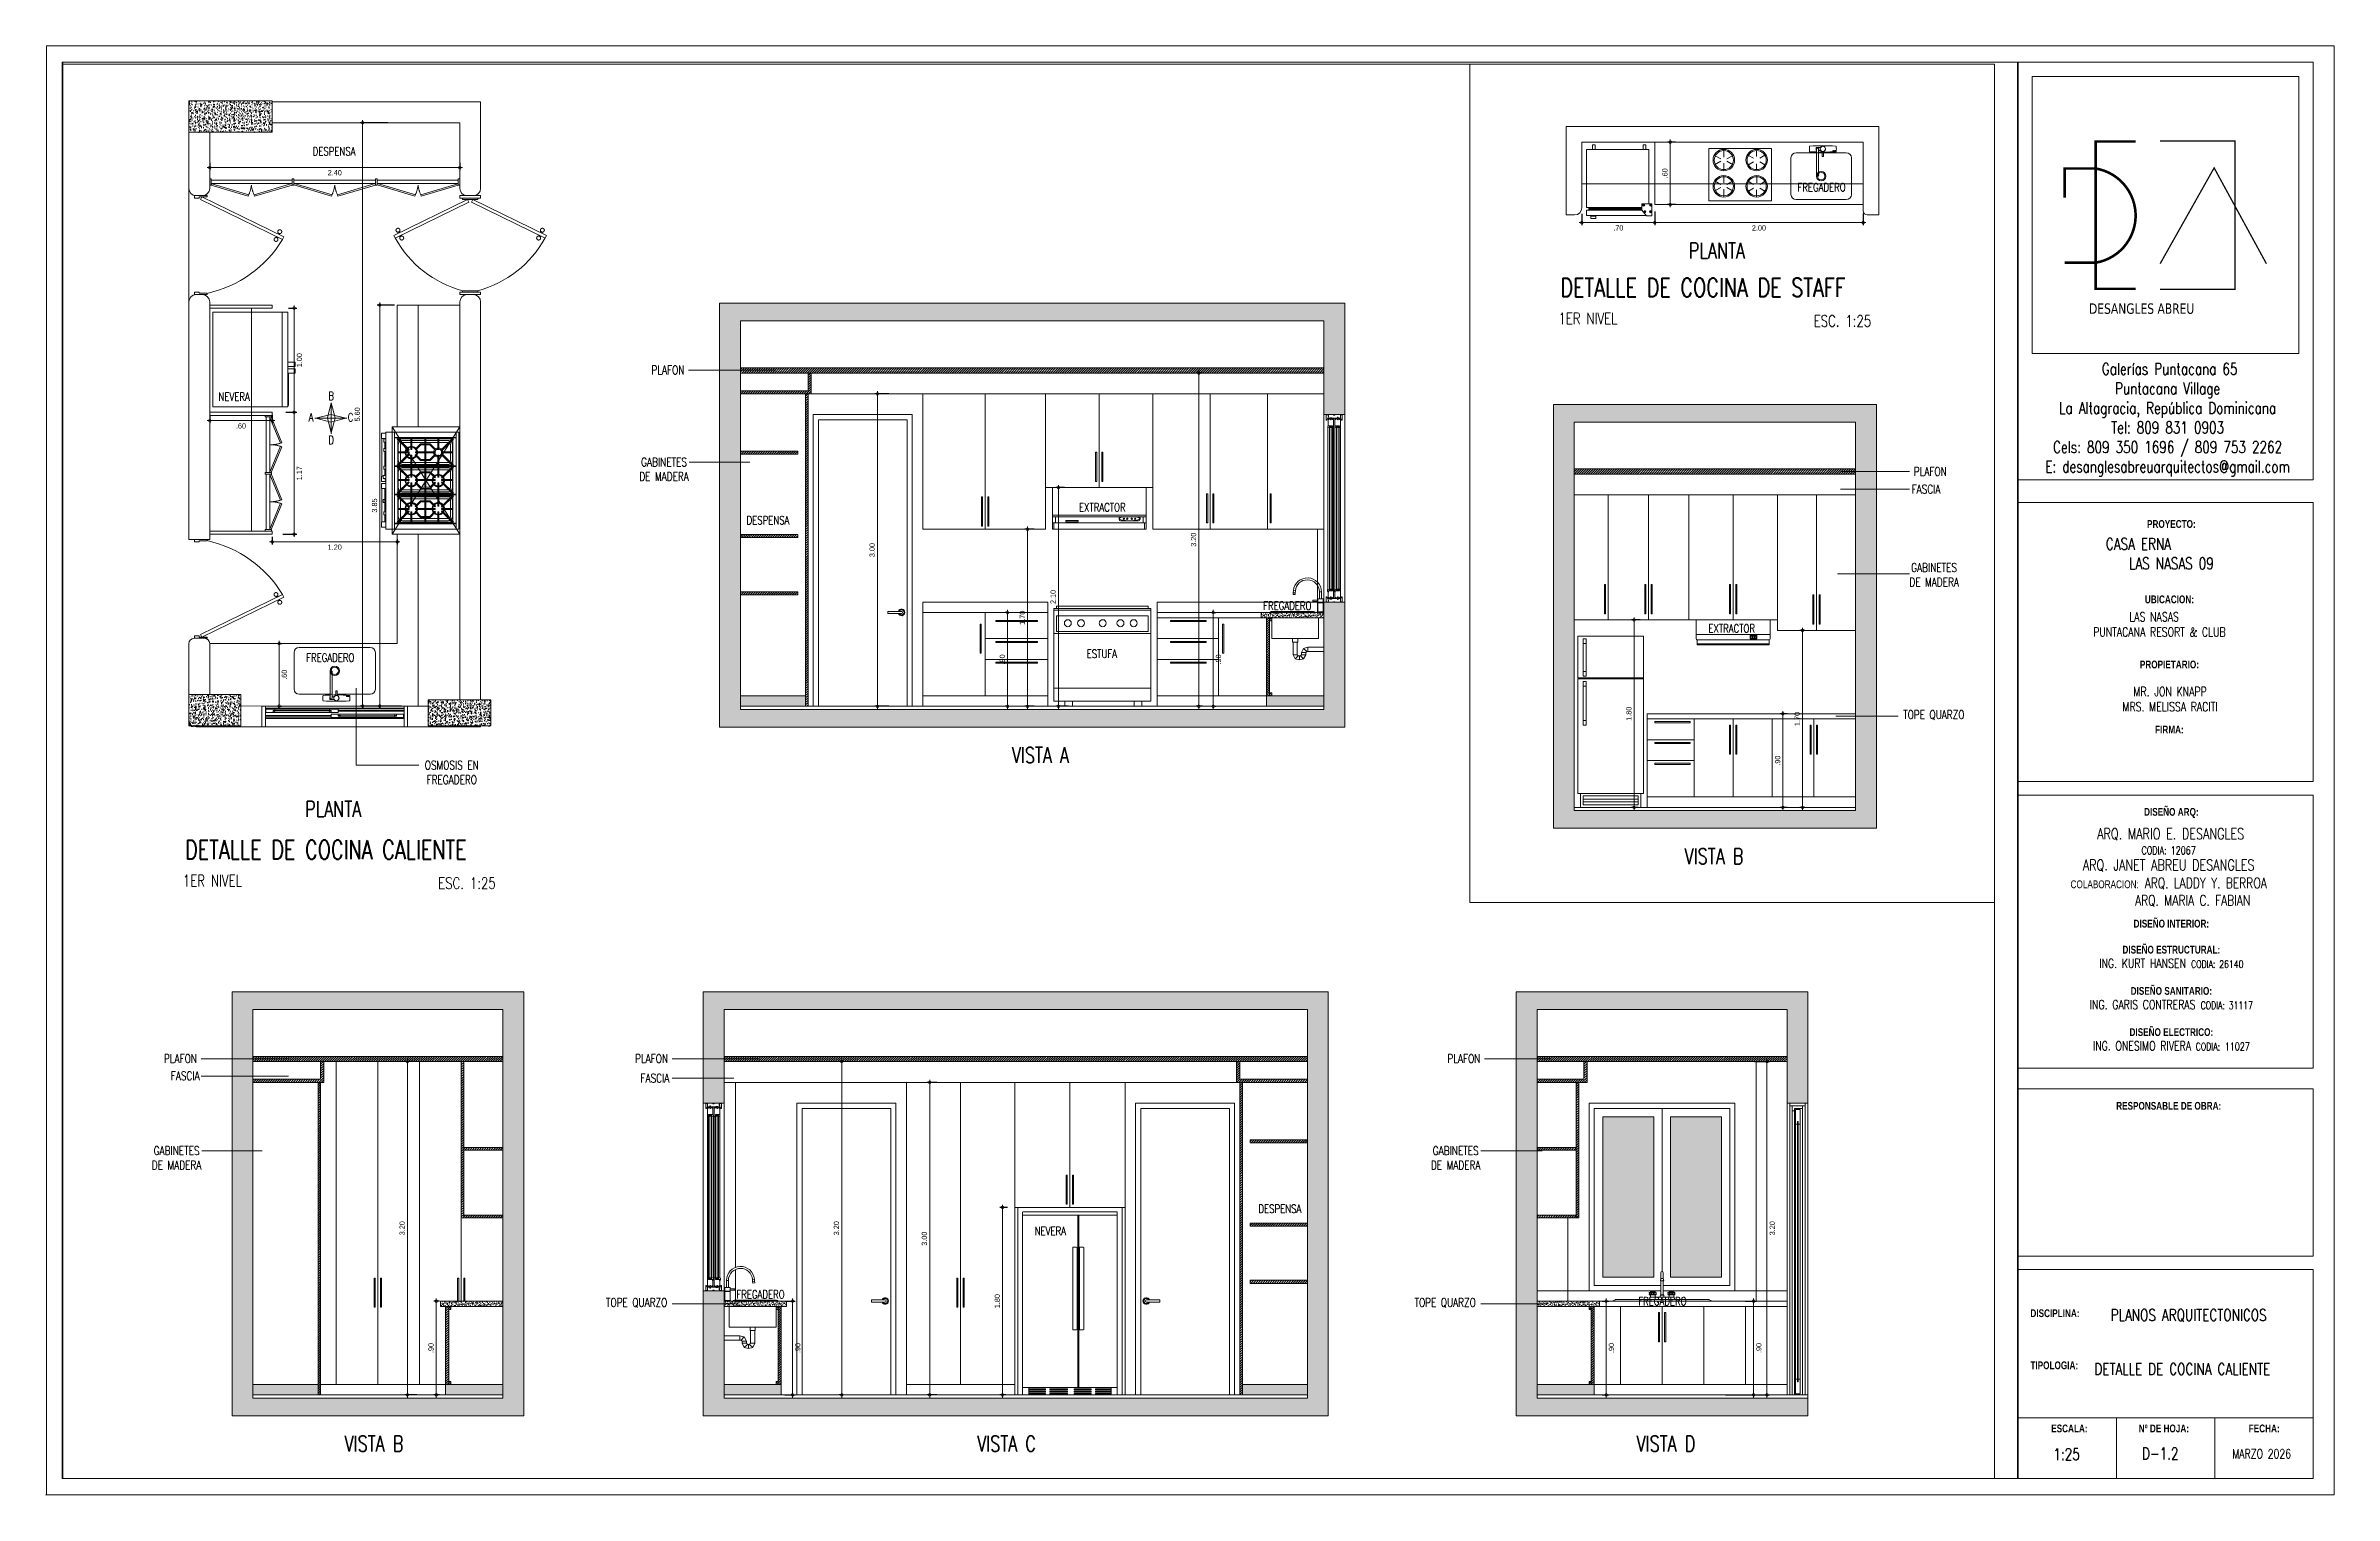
# Paper-space layout 'D-1.2' of a CAD drawing. Header units: metres. Extents: x 0.019 to 0.897, y 0.02 to 0.576.
# The model-space entities are those that its viewports show. They can reach past a viewport. Long polylines and large blocks are cut down to what shows.
import ezdxf

# ---------------------------------------------------------------- set-up
doc = ezdxf.new("R2010")
doc.units = ezdxf.units.M
doc.header["$PDMODE"] = 34
for name, pattern in [('0', [0]), ('CONTINU', [0]), ('DASHED', [0.75, 0.5, -0.25]), ('DASHED2', [0.375, 0.25, -0.125]), ('HIDDEN2', [0.1875, 0.125, -0.0625])]:
    doc.linetypes.add(name, pattern=pattern)
doc.layers.get('0').update_dxf_attribs({"color": 250, "linetype": '0', "lineweight": 20})
doc.layers.get('Defpoints').update_dxf_attribs({"color": 6})
for name, color, linetype, lineweight in [('01a_Mobiliario', 250, 'Continuous', 0), ('02_mobiliario', 250, 'Continuous', 5), ('A-DOOR', 35, 'Continuous', 5), ('A-EQPM-OVHD', 253, 'DASHED2', 5), ('A-WALL', 250, 'Continuous', 20), ('Columnas', 7, 'Continuous', 18), ('corte', 250, 'Continuous', 20), ('cristales', 131, 'Continuous', 0), ('DIMENSIONES', 5, 'Continuous', 5), ('MOB FIJOS', 251, 'Continuous', 0), ('MOBILIARIOS', 252, 'Continuous', 0), ('piso', 253, 'Continuous', 0), ('PLF 01', 252, 'Continuous', 9), ('PROYECCION', 9, 'DASHED', 0), ('SE-2', 252, 'Continuous', 9), ('SE-2-MADERA', 36, 'Continuous', 9), ('SE-3', 253, 'Continuous', 5), ('SE-4', 254, 'Continuous', 0), ('textos', 7, 'Continuous', 0)]:
    doc.layers.add(name, color=color, linetype=linetype, lineweight=lineweight)
doc.layers.add('HATCH', color=8, linetype='Continuous')
doc.layers.add('www.dwgautocad.com', color=7, linetype='Continuous')
doc.layers.add('RELLENO SECCION', color=8, linetype='Continuous', lineweight=0, transparency=0.4)
doc.styles.add('Arch-Dim', font='romans.shx', dxfattribs={"width": 0.75})
doc.styles.add('ESC25-2mm', font='arial.ttf', dxfattribs={"height": 0.05})
doc.dimstyles.new('DIMS25', dxfattribs={"dimtxt": 0.05, "dimasz": 0.05, "dimexe": 0.025, "dimexo": 0.025, "dimgap": 0.025, "dimtad": 2, "dimzin": 4, "dimdsep": 46, "dimtxsty": 'ESC25-2mm', "dimblk": 'DOTSMALL', "dimcen": 0.025, "dimdle": 0.025, "dimclrd": 256, "dimclre": 256, "dimclrt": 1, "dimadec": 0, "dimazin": 0, "dimtfac": 1, "dimtix": 1, "dimtmove": 2, "dimatfit": 3, "dimfxl": 1, "dimtolj": 1, "dimtzin": 0, "dimlwd": -1, "dimarcsym": 0})
pattern_1 = [(50, (476.67097, 68.88371), (0.058299094, -0.005100507), [0.006096, -0.067056]), (355, (476.67097, 68.88371), (-0.011277895, 0.06113819), [0.0048768, -0.053644987]), (100.451445, (476.675826, 68.883283), (0.0470212, 0.05603768), [0.005180803, -0.056988878]), (46.1842, (476.67097, 68.899964), (0.086745293, -0.013453545), [0.009144, -0.100584]), (96.63556, (476.6782, 68.89884), (0.07596932, 0.07917636), [0.00777121, -0.085483395]), (351.18415, (476.67097, 68.89996), (0.07596932, 0.07917636), [0.00731519, -0.080467114]), (21, (476.679096, 68.8959), (0.048516605, -0.032724863), [0.006096, -0.067056]), (326, (476.679096, 68.8959), (0.01977665, 0.05894015), [0.0048768, -0.0536448]), (71.451445, (476.68314, 68.893173), (0.068293254, 0.026215286), [0.005180803, -0.05698878]), (37.5, (476.670968, 68.883708), (0.000988353, 0.0270576124), [0, -0.05299456, 0, -0.0544576, 0, -0.053848]), (7.5, (476.670968, 68.883708), (0.021382292, 0.032057784), [0, -0.03104896, 0, -0.05177536, 0, -0.0205232]), (327.5, (476.652843, 68.883708), (0.0433889905, -0.001833198), [0, -0.02032, 0, -0.0633984, 0, -0.0841248]), (317.5, (476.644715, 68.88371), (0.047401338, 0.008136477), [0, -0.026416, 0, -0.04210304, 0, -0.0597408])]

psp = doc.layouts.new('D-1.2')

# ---------------------------------------------------------------- texts
at = {"attachment_point": 1, "style": 'Arch-Dim'}
for s, insert, char_height, width in [('\\pxqc;{\\H1.25x; }', (0.75859, 0.36079), 0.0024479, 0.1131964), ('DETALLE DE COCINA CALIENTE', (0.80519, 0.07043), 0.0045, 0.103134), ('1:25', (0.78949, 0.0377), 0.0045, 0.103134), ('D-1.2', (0.82349, 0.03799), 0.0045, 0.103134)]:
    psp.add_mtext(s, dxfattribs=dict(at, insert=insert, char_height=char_height, width=width))

msp = doc.modelspace()

# ---------------------------------------------------------------- texts
at = {"layer": 'textos', "insert": (371.4281, 19.1196), "char_height": 0.08, "attachment_point": 7, "style": 'Arch-Dim'}
msp.add_mtext_dynamic_manual_height_columns('DESPENSA', width=1.167714, gutter_width=1, heights=[0], dxfattribs=at)
at = {"layer": 'textos', "style": 'Arch-Dim'}
for s, insert, char_height, width, attachment_point in [('\\pxt5.9124,29;FREGADERO', (385.6788, 18.775), 0.08, 26.65337, 7), ('\\pxsm1,qc;{\\H0.2554x;PLAFON}', (376.3427, 17.1018, -0.0976), 0.326944, 3.010068, 3), ('\\pxt5.9124,29;NEVERA', (370.5242, 16.7629), 0.08, 26.65337, 7), ('\\pxsm1,qc;{\\H0.2554x;GABINETES\\PDE MADERA}', (376.3057, 16.2182, -0.0976), 0.326944, 3.010068, 3), ('\\pxsm1,qc;{\\H0.2554x;PLAFON}', (385.4485, 16.1275, -0.1954), 0.326944, 3.010068, 1), ('{\\H0.2554x;FASCIA}', (386.7746, 15.9568, -0.1954), 0.326944, 3.010068, 1), ('\\pxsm1,qc;{\\H0.2554x;GABINETES\\PDE MADERA}', (385.4855, 15.2049, -0.1954), 0.326944, 3.010068, 1), ('\\pxt5.9124,29;FREGADERO', (371.8287, 14.3385), 0.08, 26.65337, 3), ('\\pxsm1,qc;{\\H0.2554x;TOPE QUARZO}', (386.1676, 13.7929, -0.0002), 0.326944, 1.639959, 1), ('\\pxsm1,qc;{\\H0.2554x;OSMOSIS EN FREGADERO}', (373.1344, 13.3079), 0.326944, 0.742491, 3), ('\\pxsm1,qc;{\\H0.2554x;PLAFON}', (371.6642, 10.4905, -0.1952), 0.326944, 3.010068, 3), ('\\pxsm1,qc;{\\H0.2554x;FASCIA}', (371.71, 10.3249, -0.1952), 0.326944, 3.010068, 3), ('\\pxsm1,qc;{\\H0.2554x;PLAFON}', (376.1858, 10.4905, -0.1952), 0.326944, 3.010068, 3), ('\\pxsm1,qc;{\\H0.2554x;PLAFON}', (383.9819, 10.4905, -0.1952), 0.326944, 3.010068, 3), ('\\pxsm1,qc;{\\H0.2554x;FASCIA}', (376.2181, 10.3029, -0.1952), 0.326944, 3.010068, 3), ('\\pxsm1,qc;{\\H0.2554x;GABINETES\\PDE MADERA}', (371.6272, 9.6069, -0.1952), 0.326944, 3.010068, 3), ('\\pxsm1,qc;{\\H0.2554x;GABINETES\\PDE MADERA}', (383.9038, 9.6069, -0.1952), 0.326944, 3.010068, 3), ('\\pxsm1,qc;{\\H0.2554x;TOPE QUARZO}', (375.3576, 8.1491, 0), 0.326944, 1.639959, 3), ('\\pxsm1,qc;{\\H0.2554x;TOPE QUARZO}', (383.1176, 8.1491, 0), 0.326944, 1.639959, 3)]:
    msp.add_mtext(s, dxfattribs=dict(at, insert=insert, char_height=char_height, width=width, attachment_point=attachment_point))
at = {"layer": 'textos', "lineweight": 13, "style": 'Arch-Dim'}
for s, insert, char_height, attachment_point in [('PLANTA', (384.6368, 18.2819), 0.15, 1), ('DETALLE DE COCINA DE STAFF', (383.4035, 17.9424), 0.18, 1), ('1ER NIVEL', (383.385, 17.6097), 0.11, 1), ('ESC. 1:25', (385.835, 17.586), 0.11, 1), ('\\pxt5,13;VISTA A', (378.1389, 13.4374, 0.0976), 0.15, 1), ('PLANTA', (371.3559, 12.9199), 0.15, 1), ('DETALLE DE COCINA CALIENTE', (370.2033, 12.5444), 0.18, 1), ('\\pxt5,13;VISTA B', (384.5964, 12.4666, -0.0002), 0.15, 1), ('1ER NIVEL', (370.1827, 12.2117), 0.11, 1), ('ESC. 1:25', (372.6326, 12.188), 0.11, 1), ('\\pxt5,13;VISTA B', (371.7346, 6.8261, 0), 0.15, 1), ('\\pxt5,13;VISTA C', (378.3704, 6.8261), 0.15, 3), ('\\pxt5,13;VISTA D', (384.6991, 6.8261, 0), 0.15, 3)]:
    msp.add_mtext_dynamic_manual_height_columns(s, width=26.65337, gutter_width=15, heights=[0], dxfattribs=dict(at, insert=insert, char_height=char_height, attachment_point=attachment_point))
at = {"layer": 'textos', "lineweight": 13, "char_height": 0.08, "style": 'Arch-Dim'}
for s, insert, width, attachment_point in [('\\pxt5.9124,29;B', (371.6331, 16.852), 1.189165, 3), ('\\pxt5.9124,29;A', (371.436, 16.6463), 1.189165, 3), ('\\pxt5.9124,29;C', (371.819, 16.6463), 1.189165, 3), ('\\pxt5.9124,29;D', (371.6331, 16.4282), 1.189165, 3), ('\\pxt5.9124,29;DESPENSA', (375.5923, 15.658, -0.3669), 26.65337, 1), ('\\pxt5.9124,29;EXTRACTOR', (378.7832, 15.782, -0.1957), 26.65337, 1), ('\\pxt5.9124,29;FREGADERO', (380.5513, 14.8363, -0.1951), 26.65337, 1), ('\\pxt5.9124,29;EXTRACTOR', (384.8241, 14.6184, -0.2934), 26.65337, 1), ('\\pxt5.9124,29;ESTUFA', (378.8572, 14.3756, -0.1687), 26.65337, 1), ('\\pxt5.9124,29;DESPENSA', (380.917, 9.0467, -0.4644), 26.65337, 3), ('\\pxt5.9124,29;NEVERA', (378.6586, 8.8343), 26.65337, 3), ('\\pxt5.9124,29;FREGADERO', (375.9579, 8.225, -0.2927), 26.65337, 3), ('\\pxt5.9124,29;FREGADERO', (384.614, 8.1597, -0.2927), 26.65337, 3)]:
    msp.add_mtext(s, dxfattribs=dict(at, insert=insert, width=width, attachment_point=attachment_point))

# ---------------------------------------------------------------- blocks, each defined once
blk = doc.blocks.new('XREF-TJ-Tecne2-24X36')
at = {"lineweight": 13}
for p, q in [((0.88335, 0.05683), (0.77012, 0.05683)), ((0.80786, 0.03354), (0.80786, 0.05683)), ((0.84561, 0.03354), (0.84561, 0.05683)), ((0.01287, 0.02707), (0.01287, 0.02719)), ((0.01287, 0.02719), (0.01313, 0.02719))]:
    blk.add_line(p, q, dxfattribs=at)
for points in [[(0.89143, 0.58374), (0.01313, 0.58374), (0.01313, 0.02719), (0.89143, 0.02719)], [(0.77012, 0.57739), (0.88338, 0.57739), (0.88338, 0.41697), (0.77012, 0.41697)], [(0.77543, 0.57191), (0.8779, 0.57191), (0.8779, 0.46558), (0.77543, 0.46558)], [(0.88338, 0.40839), (0.77012, 0.40839), (0.77012, 0.30112), (0.88338, 0.30112)], [(0.77012, 0.29594), (0.88335, 0.29594), (0.88335, 0.19103), (0.77012, 0.19103)], [(0.77012, 0.1831), (0.88335, 0.1831), (0.88335, 0.11893), (0.77012, 0.11893)]]:
    blk.add_lwpolyline(points, close=True)
for points, const_width in [([(0.81521, 0.54696), (0.79987, 0.54696), (0.79987, 0.49039), (0.81521, 0.49039)], 0.001), ([(0.82455, 0.54714), (0.85338, 0.54714), (0.85338, 0.49021), (0.82455, 0.49021)], 0.0005), ([(0.78797, 0.50043), (0.79987, 0.50043), (0.79987, 0.53659), (0.78797, 0.53659), (0.78797, 0.52543)], 0.001), ([(0.8246, 0.50004), (0.84532, 0.53684), (0.86539, 0.50003)], 0.0005)]:
    blk.add_lwpolyline(points, dxfattribs=dict(const_width=const_width))
at = {"const_width": 0.001}
blk.add_lwpolyline([(0.79987, 0.53659, -0.846806), (0.79987, 0.50043, -1.311035)], format="xyb", dxfattribs=at)
blk.add_lwpolyline([(0.85644, 0.11374), (0.88335, 0.11374), (0.88335, 0.03354), (0.77012, 0.03354), (0.77012, 0.11374), (0.88335, 0.11374)])
at = {"layer": 'Defpoints', "color": 255, "lineweight": 13}
blk.add_lwpolyline([(0.01948, 0.57739), (0.77012, 0.57739), (0.77012, 0.03354), (0.01948, 0.03354)], close=True, dxfattribs=at)
at = {"style": 'Arch-Dim'}
for s, insert, char_height, width, attachment_point in [('\\pxsm2,qd;{\\H1.25x; \\fVerdana|b0|i0|c0|p34;\\H1.3072x;DESANGLES ABREU}', (0.79573, 0.48479), 0.0024479, 0.057903, 1), ('\\pxqc;{\\H1.25x; \\H1.4706x;Galerías Puntacana 65  \\PPuntacana Village\\PLa Altagracia, República Dominicana  \\PTel: 809 831 0903\\PCels: 809 350 1696 / 809 753 2262\\PE: desanglesabreuarquitectos@gmail.com}', (0.77012, 0.46188), 0.0024479, 0.1146695, 1), ('\\pxqc;{\\fArial|b1|i0|c0|p34;PROYECTO:}', (0.8289, 0.40006), 0.003, 0.0660399, 5), ('{\\H1.25x;              \\H1.47065x;CASA ERNA\\P\\pxqc;LAS NASAS 09}', (0.78171, 0.39469), 0.0024479, 0.0944146, 1), ('\\pxqc;{\\fArial|b1|i0|c0|p34;UBICACION:\\P\\P\\P\\P\\PPROPIETARIO:\\P\\P\\P\\P\\PFIRMA:}', (0.82816, 0.34612), 0.003, 0.0660399, 5), ('      {\\H0.77778x;LAS NASAS\\PPUNTACANA RESORT & CLUB}', (0.79889, 0.36617), 0.0045, 0.0944146, 1), ('\\pxi-3,l6.3162,qc,t6.3162;MR. JON KNAPP  \\PMRS. MELISSA RACITI', (0.74997, 0.33747), 0.0035, 0.1452831, 1), ('\\pxqc;{\\fArial|b1|i0|c0|p34;DISEÑO ARQ:}', (0.8289, 0.28909), 0.003, 0.0660399, 5), ('\\pxqc;{\\H1.25x; \\H1.3726x;ARQ. MARIO E. DESANGLES\\P\\H0.71428x;CODIA:^I12067\\H1.49996x;\\P\\H0.93336x;ARQ. JANET ABREU DESANGLES\\P\\fArial|b0|i0|c0|p34;\\H0.71429x;COLABORACION:\\Fromans|c0;\\H1.5x; \\H0.88892x;ARQ. LADDY Y. BERROA\\P         ARQ. MARIA C. FABIAN\\P          }', (0.78065, 0.2832), 0.0024479, 0.0944146, 1), ('\\pxqc;{\\fArial|b1|i0|c0|p34;\\PDISEÑO INTERIOR:   \\Fromans|c0;\\H1.83825x;\\P\\fArial|b1|i0|c0|p34;\\H0.544x;\\PDISEÑO ESTRUCTURAL:\\P\\Fromans|c0;\\H1.16666x;ING. KURT HANSEN\\H1.10305x; \\H0.75x;CODIA: 26140\\fArial|b1|i0|c0|p34;\\H1.0361x;\\P\\PDISEÑO SANITARIO:\\P\\Fromans|c0;\\H1.16665x;ING.^IGARIS CONTRERAS\\H1.10305x; \\H0.75x;CODIA: 31117\\P\\fArial|b1|i0|c0|p34;\\H1.0361x;\\PDISEÑO ELECTRICO:\\P\\Fromans|c0;\\H1.16665x;ING. ONESIMO RIVERA \\H0.82857x;CODIA:\\H1.20689x; \\H0.85714x;11027}', (0.8289, 0.22551), 0.003, 0.0868059, 5), ('\\pxqc;{\\fArial|b1|i0|c0|p34;RESPONSABLE DE OBRA:}', (0.82789, 0.1766), 0.003, 0.0660399, 5), ('\\pxql;{\\fArial|b1|i0|c0|p34;DISCIPLINA:\\P\\P\\P\\PTIPOLOGIA:}', (0.80781, 0.08695), 0.003, 0.0660399, 5), ('\\pxqc;{\\H1.25x; \\H1.4706x;PLANOS ARQUITECTONICOS}', (0.78755, 0.09855), 0.0024479, 0.0944146, 1), ('\\pxqc;{\\fArial|b1|i0|c0|p34;ESCALA:}', (0.78976, 0.0527), 0.003, 0.0660399, 5), ('\\pxqc;{\\fArial|b1|i0|c0|p34;Nº DE HOJA:}', (0.82603, 0.0527), 0.003, 0.0660399, 5), ('\\pxqc;{\\fArial|b1|i0|c0|p34;FECHA:}', (0.86455, 0.0527), 0.003, 0.0660399, 5), ('{\\H1.45833x;MARZO 2026}', (0.85227, 0.04474), 0.0024, 0.0944146, 1)]:
    blk.add_mtext(s, dxfattribs=dict(at, insert=insert, char_height=char_height, width=width, attachment_point=attachment_point))
blk = doc.blocks.new('A$C2b2ba321')
at = {"layer": 'SE-2'}
for p, q in [((0, 1.756), (0.002, 1.757)), ((0, 1.754), (0, 1.756)), ((0, 1.726), (0, 1.754)), ((0, 0.07), (0, 1.726)), ((0, 1.726), (0, 1.726)), ((0.91, 1.726), (0, 1.726)), ((0.002, 1.757), (0.002, 1.757)), ((0.002, 1.757), (0.014, 1.757)), ((0.014, 1.757), (0.894, 1.757)), ((0.37, 0.07), (0.37, 1.726)), ((0.378, 0.07), (0.378, 1.726)), ((0.894, 1.757), (0.907, 1.757)), ((0.907, 1.757), (0.907, 1.756)), ((0.907, 1.756), (0.908, 1.756)), ((0.908, 1.756), (0.908, 1.756)), ((0.908, 1.756), (0.908, 1.754)), ((0.908, 1.754), (0.908, 1.754)), ((0.908, 1.754), (0.908, 1.726)), ((0.91, 1.726), (0.91, 0.07)), ((0.322, 1.406), (0.321, 1.389)), ((0.321, 1.389), (0.321, 0.671)), ((0.327, 1.417), (0.322, 1.414)), ((0.322, 1.414), (0.322, 1.406)), ((0.358, 1.417), (0.327, 1.417)), ((0.362, 1.414), (0.358, 1.417)), ((0.363, 1.406), (0.362, 1.414)), ((0.363, 1.389), (0.363, 1.406)), ((0.363, 1.371), (0.363, 1.389)), ((0.363, 1.128), (0.363, 1.371)), ((0.385, 1.406), (0.386, 1.414)), ((0.385, 1.389), (0.385, 1.406)), ((0.385, 1.371), (0.385, 1.389)), ((0.385, 1.128), (0.385, 1.371)), ((0.386, 1.414), (0.391, 1.417)), ((0.391, 1.417), (0.422, 1.417)), ((0.422, 1.417), (0.426, 1.414)), ((0.426, 1.414), (0.427, 1.406)), ((0.427, 1.406), (0.427, 1.389)), ((0.427, 1.389), (0.427, 0.853)), ((0.363, 1.094), (0.363, 1.128)), ((0.385, 1.094), (0.385, 1.128)), ((0.363, 1.058), (0.363, 1.094)), ((0.363, 1.022), (0.363, 1.058)), ((0.363, 0.985), (0.363, 1.022)), ((0.363, 0.949), (0.363, 0.985)), ((0.363, 0.916), (0.363, 0.949)), ((0.363, 0.671), (0.363, 0.916)), ((0.385, 1.058), (0.385, 1.094)), ((0.385, 1.022), (0.385, 1.058)), ((0.385, 0.985), (0.385, 1.022)), ((0.385, 0.949), (0.385, 0.985)), ((0.385, 0.916), (0.385, 0.949)), ((0.385, 0.671), (0.385, 0.916)), ((0.321, 0.671), (0.321, 0.653)), ((0.363, 0.653), (0.363, 0.671)), ((0.385, 0.653), (0.385, 0.671)), ((0.427, 0.853), (0.427, 0.824)), ((0.427, 0.824), (0.427, 0.797)), ((0.427, 0.797), (0.427, 0.77)), ((0.427, 0.77), (0.427, 0.744)), ((0.427, 0.744), (0.427, 0.695)), ((0.427, 0.695), (0.427, 0.671)), ((0.427, 0.671), (0.427, 0.653)), ((0.321, 0.653), (0.322, 0.636)), ((0.322, 0.636), (0.322, 0.628)), ((0.322, 0.628), (0.327, 0.625)), ((0.327, 0.625), (0.358, 0.625)), ((0.358, 0.625), (0.362, 0.628)), ((0.362, 0.628), (0.363, 0.636)), ((0.363, 0.636), (0.363, 0.653)), ((0.385, 0.636), (0.385, 0.653)), ((0.386, 0.628), (0.385, 0.636)), ((0.391, 0.625), (0.386, 0.628)), ((0.422, 0.625), (0.391, 0.625)), ((0.426, 0.628), (0.422, 0.625)), ((0.427, 0.636), (0.426, 0.628)), ((0.427, 0.653), (0.427, 0.636)), ((0.91, 0.07), (0, 0.07)), ((0, 0.059), (0, 0.07)), ((0, 0.037), (0, 0.059)), ((0, 0.026), (0, 0.037)), ((0, 0.014), (0, 0.026)), ((0, 0.002), (0, 0.014)), ((0, 0.001), (0, 0.002)), ((0, 0), (0, 0.001)), ((0.014, 0), (0, 0)), ((0.028, 0), (0.014, 0)), ((0.03, 0), (0.028, 0)), ((0.031, 0), (0.03, 0)), ((0.032, 0), (0.031, 0)), ((0.038, 0), (0.032, 0)), ((0.032, 0), (0.032, 0)), ((0.208, 0), (0.038, 0)), ((0.058, 0.07), (0.058, 0)), ((0.208, 0.059), (0.058, 0.059)), ((0.058, 0.059), (0.058, 0.048)), ((0.058, 0.048), (0.208, 0.048)), ((0.208, 0.037), (0.058, 0.037)), ((0.058, 0.037), (0.058, 0.026)), ((0.058, 0.026), (0.208, 0.026)), ((0.208, 0.014), (0.058, 0.014)), ((0.058, 0.014), (0.058, 0.003)), ((0.058, 0.003), (0.208, 0.003)), ((0.208, 0.048), (0.208, 0.059)), ((0.208, 0.026), (0.208, 0.037)), ((0.208, 0.003), (0.208, 0.014)), ((0.25, 0), (0.208, 0)), ((0.25, 0.059), (0.25, 0.048)), ((0.415, 0.059), (0.25, 0.059)), ((0.25, 0.048), (0.415, 0.048)), ((0.415, 0.037), (0.25, 0.037)), ((0.25, 0.037), (0.25, 0.026)), ((0.25, 0.026), (0.415, 0.026)), ((0.415, 0.014), (0.25, 0.014)), ((0.25, 0.014), (0.25, 0.003)), ((0.25, 0.003), (0.415, 0.003)), ((0.415, 0), (0.25, 0)), ((0.415, 0.048), (0.415, 0.059)), ((0.415, 0.026), (0.415, 0.037)), ((0.415, 0.003), (0.415, 0.014)), ((0.478, 0), (0.415, 0)), ((0.647, 0.059), (0.478, 0.059)), ((0.478, 0.059), (0.478, 0.048)), ((0.478, 0.048), (0.647, 0.048)), ((0.647, 0.037), (0.478, 0.037)), ((0.478, 0.037), (0.478, 0.026)), ((0.478, 0.026), (0.647, 0.026)), ((0.647, 0.014), (0.478, 0.014)), ((0.478, 0.014), (0.478, 0.003)), ((0.478, 0.003), (0.647, 0.003)), ((0.647, 0), (0.478, 0)), ((0.647, 0.048), (0.647, 0.059)), ((0.647, 0.026), (0.647, 0.037)), ((0.647, 0.003), (0.647, 0.014)), ((0.689, 0), (0.647, 0)), ((0.689, 0.059), (0.689, 0.048)), ((0.849, 0.059), (0.689, 0.059)), ((0.689, 0.048), (0.849, 0.048)), ((0.689, 0.037), (0.689, 0.026)), ((0.849, 0.037), (0.689, 0.037)), ((0.689, 0.026), (0.849, 0.026)), ((0.689, 0.014), (0.689, 0.003)), ((0.849, 0.014), (0.689, 0.014)), ((0.689, 0.003), (0.849, 0.003)), ((0.867, 0), (0.689, 0)), ((0.849, 0), (0.849, 0.07)), ((0.875, 0), (0.867, 0)), ((0.877, 0), (0.875, 0)), ((0.879, 0), (0.877, 0)), ((0.881, 0), (0.879, 0)), ((0.894, 0), (0.881, 0)), ((0.905, 0), (0.894, 0)), ((0.908, 0.001), (0.905, 0)), ((0.905, 0), (0.905, 0)), ((0.908, 0.07), (0.908, 0.059)), ((0.908, 0.059), (0.908, 0.037)), ((0.908, 0.037), (0.908, 0.026)), ((0.908, 0.026), (0.908, 0.014)), ((0.908, 0.014), (0.908, 0.003)), ((0.908, 0.003), (0.908, 0.001))]:
    blk.add_line(p, q, dxfattribs=at)
blk = doc.blocks.new('puerta 1.00')
at = {"layer": 'A-DOOR'}
for p, q in [((-0.15, -0.012), (-0.937, -0.395)), ((-0.138, -0.038), (-0.925, -0.42)), ((-0.138, -0.038), (-0.15, -0.012)), ((-0.937, -0.395), (-0.925, -0.42)), ((-0.895, -0.374), (-0.9, -0.364)), ((-0.878, -0.366), (-0.883, -0.356)), ((-0.882, -0.4), (-0.877, -0.41)), ((-0.865, -0.392), (-0.86, -0.402))]:
    blk.add_line(p, q, dxfattribs=at)
for points in [[(-0.08, 0), (-0.08, -0.025), (-0.125, -0.025), (-0.125, -0.012), (-0.2, -0.012), (-0.2, 0), (-0.08, 0)], [(-0.08, -0.95), (-0.08, -0.925), (-0.125, -0.925), (-0.125, -0.937), (-0.2, -0.937), (-0.2, -0.95), (-0.08, -0.95)]]:
    blk.add_lwpolyline(points, dxfattribs=at)
blk.add_arc((0.037, 0.16), 1.123, 211.1336, 257.8343, dxfattribs=at)
for points in [[(-0.898, -0.364), (-0.903, -0.364), (-0.912, -0.359), (-0.917, -0.35), (-0.917, -0.34), (-0.912, -0.332), (-0.903, -0.327), (-0.893, -0.327), (-0.884, -0.332), (-0.879, -0.34), (-0.879, -0.35), (-0.884, -0.359), (-0.893, -0.364), (-0.898, -0.364)], [(-0.862, -0.439), (-0.867, -0.439), (-0.875, -0.434), (-0.88, -0.426), (-0.88, -0.416), (-0.875, -0.407), (-0.867, -0.402), (-0.857, -0.402), (-0.848, -0.407), (-0.843, -0.416), (-0.843, -0.426), (-0.848, -0.434), (-0.857, -0.439), (-0.862, -0.439)]]:
    blk.add_open_spline(points, degree=2, dxfattribs=at)
blk = doc.blocks.new('refrigerador 23 planta')
at = {"layer": 'www.dwgautocad.com', "color": 0, "linetype": 'Continuous', "lineweight": 0}
for p, q in [((8.823, 1.222), (8.823, 1.942)), ((8.823, 1.942), (9.731, 1.942)), ((9.731, 1.942), (9.731, 1.222)), ((9.731, 1.274), (8.823, 1.274)), ((8.823, 1.222), (9.731, 1.222)), ((8.834, 1.215), (8.834, 1.222)), ((9.146, 1.215), (8.834, 1.215)), ((8.916, 1.213), (8.916, 1.215)), ((8.928, 1.213), (8.916, 1.213)), ((8.928, 1.215), (8.928, 1.213)), ((8.953, 1.213), (8.953, 1.215)), ((8.965, 1.213), (8.953, 1.213)), ((8.965, 1.215), (8.965, 1.213)), ((8.989, 1.213), (8.989, 1.215)), ((9.002, 1.213), (8.989, 1.213)), ((9.002, 1.215), (9.002, 1.213)), ((9.026, 1.213), (9.026, 1.215)), ((9.038, 1.213), (9.026, 1.213)), ((9.038, 1.215), (9.038, 1.213)), ((9.063, 1.213), (9.063, 1.215)), ((9.075, 1.213), (9.063, 1.213)), ((9.075, 1.215), (9.075, 1.213)), ((9.099, 1.213), (9.099, 1.215)), ((9.112, 1.213), (9.099, 1.213)), ((9.112, 1.215), (9.112, 1.213)), ((9.146, 1.159), (9.146, 1.222)), ((9.146, 1.157), (9.146, 1.159)), ((9.146, 1.152), (9.146, 1.157)), ((9.147, 1.149), (9.146, 1.152)), ((9.187, 1.149), (9.147, 1.149)), ((9.188, 1.157), (9.187, 1.152)), ((9.187, 1.152), (9.187, 1.149)), ((9.188, 1.222), (9.188, 1.201)), ((9.188, 1.201), (9.188, 1.194)), ((9.188, 1.194), (9.188, 1.157)), ((9.208, 1.162), (9.208, 1.222)), ((9.208, 1.159), (9.208, 1.162)), ((9.208, 1.157), (9.208, 1.159)), ((9.209, 1.152), (9.208, 1.157)), ((9.209, 1.149), (9.209, 1.152)), ((9.249, 1.149), (9.209, 1.149)), ((9.25, 1.152), (9.249, 1.149)), ((9.25, 1.222), (9.25, 1.157)), ((9.25, 1.157), (9.25, 1.152))]:
    blk.add_line(p, q, dxfattribs=at)
blk = doc.blocks.new('A$C3ed47c56')
at = {"layer": 'MOBILIARIOS'}
for p, q in [((0, 0.962), (0, 0.962)), ((0, 0.962), (0.001, 0.962)), ((0, 0.962), (0, 0.912)), ((0, 0.912), (0, 0.912)), ((0, 0.912), (0.001, 0.912)), ((0.001, 0.962), (0.003, 0.962)), ((0.001, 0.912), (0.003, 0.912)), ((0.003, 0.962), (0.004, 0.962)), ((0.003, 0.912), (0.004, 0.912)), ((0.004, 0.962), (0.007, 0.962)), ((0.004, 0.912), (0.007, 0.912)), ((0.004, 0.593), (0.004, 0.912)), ((0.007, 0.962), (0.009, 0.962)), ((0.007, 0.912), (0.009, 0.912)), ((0.009, 0.962), (0.013, 0.962)), ((0.009, 0.912), (0.013, 0.912)), ((0.013, 0.962), (0.016, 0.962)), ((0.013, 0.912), (0.016, 0.912)), ((0.016, 0.962), (0.019, 0.962)), ((0.016, 0.912), (0.019, 0.912)), ((0.019, 0.962), (0.043, 0.962)), ((0.019, 0.912), (0.043, 0.912)), ((0.034, 0.845), (0.034, 0.912)), ((0.043, 0.051), (0.043, 0.981)), ((0.043, 0.981), (0.743, 0.981)), ((0.043, 0.981), (0.127, 0.981)), ((0.043, 0.981), (0.043, 0.051)), ((0.718, 0.981), (0.127, 0.981)), ((0.127, 0.981), (0.127, 0.931)), ((0.717, 0.931), (0.127, 0.931)), ((0.127, 0.931), (0.127, 0.926)), ((0.127, 0.926), (0.717, 0.926)), ((0.127, 0.652), (0.127, 0.926)), ((0.153, 0.912), (0.161, 0.919)), ((0.26, 0.806), (0.153, 0.912)), ((0.157, 0.916), (0.157, 0.794)), ((0.282, 0.916), (0.157, 0.916)), ((0.267, 0.813), (0.161, 0.919)), ((0.164, 0.875), (0.167, 0.881)), ((0.167, 0.881), (0.171, 0.887)), ((0.171, 0.887), (0.175, 0.891)), ((0.184, 0.896), (0.188, 0.899)), ((0.188, 0.899), (0.195, 0.9)), ((0.195, 0.9), (0.202, 0.901)), ((0.203, 0.881), (0.199, 0.881)), ((0.202, 0.901), (0.282, 0.901)), ((0.282, 0.881), (0.203, 0.881)), ((0.282, 0.916), (0.292, 0.916)), ((0.282, 0.816), (0.282, 0.916)), ((0.292, 0.816), (0.292, 0.916)), ((0.541, 0.916), (0.292, 0.916)), ((0.292, 0.901), (0.417, 0.901)), ((0.417, 0.881), (0.292, 0.881)), ((0.417, 0.916), (0.417, 0.869)), ((0.427, 0.869), (0.427, 0.916)), ((0.427, 0.901), (0.541, 0.901)), ((0.541, 0.881), (0.427, 0.881)), ((0.541, 0.916), (0.551, 0.916)), ((0.541, 0.816), (0.541, 0.916)), ((0.551, 0.816), (0.551, 0.916)), ((0.687, 0.916), (0.551, 0.916)), ((0.551, 0.901), (0.642, 0.901)), ((0.641, 0.881), (0.551, 0.881)), ((0.577, 0.813), (0.683, 0.919)), ((0.584, 0.806), (0.691, 0.912)), ((0.645, 0.881), (0.641, 0.881)), ((0.642, 0.901), (0.649, 0.9)), ((0.649, 0.9), (0.656, 0.899)), ((0.656, 0.899), (0.66, 0.896)), ((0.669, 0.891), (0.673, 0.887)), ((0.673, 0.887), (0.677, 0.881)), ((0.677, 0.881), (0.68, 0.875)), ((0.691, 0.912), (0.683, 0.919)), ((0.687, 0.794), (0.687, 0.916)), ((0.717, 0.926), (0.717, 0.931)), ((0.717, 0.926), (0.717, 0.652)), ((0.743, 0.981), (0.718, 0.981)), ((0.718, 0.981), (0.718, 0.051)), ((0.743, 0.981), (0.743, 0.051)), ((0.743, 0.051), (0.743, 0.981)), ((0.016, 0.722), (0.016, 0.726)), ((0.036, 0.726), (0.016, 0.726)), ((0.016, 0.717), (0.016, 0.722)), ((0.016, 0.711), (0.016, 0.717)), ((0.016, 0.706), (0.016, 0.711)), ((0.016, 0.701), (0.016, 0.706)), ((0.016, 0.696), (0.016, 0.701)), ((0.016, 0.696), (0.036, 0.696)), ((0.024, 0.841), (0.024, 0.845)), ((0.043, 0.845), (0.024, 0.845)), ((0.024, 0.836), (0.024, 0.841)), ((0.024, 0.83), (0.024, 0.836)), ((0.024, 0.825), (0.024, 0.83)), ((0.024, 0.82), (0.024, 0.825)), ((0.024, 0.815), (0.024, 0.82)), ((0.024, 0.815), (0.043, 0.815)), ((0.034, 0.726), (0.034, 0.815)), ((0.034, 0.593), (0.034, 0.747)), ((0.043, 0.743), (0.036, 0.743)), ((0.036, 0.742), (0.036, 0.743)), ((0.036, 0.741), (0.036, 0.742)), ((0.036, 0.739), (0.036, 0.741)), ((0.036, 0.735), (0.036, 0.739)), ((0.036, 0.732), (0.036, 0.735)), ((0.036, 0.727), (0.036, 0.732)), ((0.036, 0.726), (0.036, 0.727)), ((0.036, 0.696), (0.036, 0.695)), ((0.036, 0.691), (0.036, 0.695)), ((0.036, 0.687), (0.036, 0.691)), ((0.036, 0.684), (0.036, 0.687)), ((0.036, 0.682), (0.036, 0.684)), ((0.036, 0.68), (0.036, 0.682)), ((0.043, 0.679), (0.036, 0.68)), ((0.036, 0.68), (0.036, 0.68)), ((0.26, 0.772), (0.153, 0.665)), ((0.153, 0.665), (0.161, 0.658)), ((0.157, 0.784), (0.157, 0.794)), ((0.267, 0.794), (0.157, 0.794)), ((0.267, 0.784), (0.157, 0.784)), ((0.157, 0.784), (0.157, 0.662)), ((0.157, 0.662), (0.282, 0.662)), ((0.267, 0.764), (0.161, 0.658)), ((0.162, 0.861), (0.163, 0.868)), ((0.162, 0.794), (0.162, 0.861)), ((0.162, 0.711), (0.162, 0.784)), ((0.163, 0.704), (0.162, 0.711)), ((0.163, 0.868), (0.164, 0.875)), ((0.164, 0.697), (0.163, 0.704)), ((0.167, 0.691), (0.164, 0.697)), ((0.171, 0.685), (0.167, 0.691)), ((0.172, 0.684), (0.171, 0.685)), ((0.182, 0.676), (0.18, 0.678)), ((0.183, 0.868), (0.182, 0.864)), ((0.182, 0.864), (0.182, 0.86)), ((0.182, 0.86), (0.182, 0.794)), ((0.182, 0.784), (0.182, 0.712)), ((0.182, 0.712), (0.182, 0.707)), ((0.182, 0.707), (0.183, 0.704)), ((0.188, 0.673), (0.182, 0.676)), ((0.185, 0.871), (0.183, 0.868)), ((0.183, 0.704), (0.185, 0.701)), ((0.187, 0.874), (0.185, 0.871)), ((0.185, 0.701), (0.186, 0.698)), ((0.189, 0.876), (0.187, 0.874)), ((0.195, 0.672), (0.188, 0.673)), ((0.189, 0.876), (0.189, 0.876)), ((0.195, 0.692), (0.195, 0.692)), ((0.195, 0.692), (0.199, 0.691)), ((0.202, 0.671), (0.195, 0.672)), ((0.199, 0.691), (0.203, 0.691)), ((0.282, 0.671), (0.202, 0.671)), ((0.203, 0.691), (0.282, 0.691)), ((0.228, 0.776), (0.227, 0.784)), ((0.228, 0.796), (0.231, 0.806)), ((0.228, 0.794), (0.228, 0.796)), ((0.231, 0.765), (0.228, 0.776)), ((0.231, 0.806), (0.235, 0.816)), ((0.235, 0.756), (0.231, 0.765)), ((0.233, 0.776), (0.232, 0.784)), ((0.233, 0.795), (0.235, 0.805)), ((0.233, 0.794), (0.233, 0.795)), ((0.235, 0.767), (0.233, 0.776)), ((0.235, 0.816), (0.241, 0.824)), ((0.235, 0.805), (0.239, 0.813)), ((0.236, 0.777), (0.235, 0.784)), ((0.239, 0.758), (0.235, 0.767)), ((0.239, 0.751), (0.235, 0.756)), ((0.236, 0.795), (0.238, 0.804)), ((0.236, 0.794), (0.236, 0.795)), ((0.238, 0.768), (0.236, 0.777)), ((0.238, 0.804), (0.242, 0.812)), ((0.242, 0.76), (0.238, 0.768)), ((0.239, 0.813), (0.245, 0.821)), ((0.242, 0.754), (0.239, 0.758)), ((0.241, 0.824), (0.241, 0.825)), ((0.242, 0.812), (0.247, 0.819)), ((0.244, 0.756), (0.242, 0.76)), ((0.248, 0.74), (0.245, 0.743)), ((0.248, 0.832), (0.257, 0.838)), ((0.248, 0.832), (0.248, 0.832)), ((0.257, 0.734), (0.248, 0.74)), ((0.252, 0.744), (0.249, 0.747)), ((0.254, 0.746), (0.251, 0.749)), ((0.252, 0.828), (0.259, 0.834)), ((0.259, 0.738), (0.252, 0.744)), ((0.254, 0.826), (0.261, 0.831)), ((0.261, 0.741), (0.254, 0.746)), ((0.257, 0.838), (0.266, 0.842)), ((0.266, 0.73), (0.257, 0.734)), ((0.259, 0.834), (0.268, 0.838)), ((0.268, 0.734), (0.259, 0.738)), ((0.26, 0.806), (0.267, 0.813)), ((0.26, 0.772), (0.267, 0.764)), ((0.261, 0.831), (0.269, 0.835)), ((0.269, 0.737), (0.261, 0.741)), ((0.266, 0.842), (0.277, 0.845)), ((0.277, 0.727), (0.266, 0.73)), ((0.267, 0.784), (0.267, 0.794)), ((0.268, 0.838), (0.277, 0.84)), ((0.277, 0.732), (0.268, 0.734)), ((0.269, 0.835), (0.278, 0.837)), ((0.278, 0.735), (0.269, 0.737)), ((0.277, 0.845), (0.282, 0.845)), ((0.277, 0.84), (0.282, 0.84)), ((0.282, 0.731), (0.277, 0.732)), ((0.282, 0.726), (0.277, 0.727)), ((0.278, 0.837), (0.282, 0.837)), ((0.282, 0.734), (0.278, 0.735)), ((0.282, 0.816), (0.292, 0.816)), ((0.282, 0.762), (0.292, 0.762)), ((0.282, 0.762), (0.282, 0.662)), ((0.282, 0.662), (0.292, 0.662)), ((0.292, 0.845), (0.297, 0.845)), ((0.292, 0.84), (0.297, 0.84)), ((0.292, 0.837), (0.296, 0.837)), ((0.292, 0.762), (0.292, 0.662)), ((0.296, 0.735), (0.292, 0.734)), ((0.297, 0.732), (0.292, 0.731)), ((0.297, 0.727), (0.292, 0.726)), ((0.292, 0.691), (0.417, 0.691)), ((0.417, 0.671), (0.292, 0.671)), ((0.292, 0.662), (0.541, 0.662)), ((0.296, 0.837), (0.305, 0.835)), ((0.305, 0.737), (0.296, 0.735)), ((0.297, 0.845), (0.308, 0.842)), ((0.297, 0.84), (0.306, 0.838)), ((0.306, 0.734), (0.297, 0.732)), ((0.308, 0.73), (0.297, 0.727)), ((0.305, 0.835), (0.313, 0.831)), ((0.313, 0.741), (0.305, 0.737)), ((0.306, 0.838), (0.314, 0.834)), ((0.314, 0.738), (0.306, 0.734)), ((0.308, 0.842), (0.317, 0.838)), ((0.317, 0.734), (0.308, 0.73)), ((0.313, 0.831), (0.32, 0.826)), ((0.32, 0.746), (0.313, 0.741)), ((0.314, 0.834), (0.322, 0.828)), ((0.322, 0.744), (0.314, 0.738)), ((0.317, 0.838), (0.326, 0.832)), ((0.326, 0.74), (0.317, 0.734)), ((0.32, 0.826), (0.326, 0.82)), ((0.327, 0.752), (0.32, 0.746)), ((0.322, 0.828), (0.328, 0.822)), ((0.329, 0.751), (0.322, 0.744)), ((0.323, 0.817), (0.375, 0.869)), ((0.331, 0.81), (0.323, 0.817)), ((0.331, 0.767), (0.323, 0.76)), ((0.323, 0.76), (0.375, 0.709)), ((0.326, 0.832), (0.332, 0.826)), ((0.326, 0.784), (0.326, 0.794)), ((0.417, 0.794), (0.326, 0.794)), ((0.417, 0.784), (0.326, 0.784)), ((0.333, 0.747), (0.326, 0.74)), ((0.329, 0.755), (0.327, 0.752)), ((0.331, 0.753), (0.329, 0.751)), ((0.331, 0.81), (0.379, 0.859)), ((0.331, 0.767), (0.379, 0.719)), ((0.332, 0.812), (0.336, 0.804)), ((0.334, 0.749), (0.333, 0.747)), ((0.334, 0.814), (0.335, 0.813)), ((0.336, 0.768), (0.334, 0.764)), ((0.335, 0.813), (0.339, 0.805)), ((0.336, 0.804), (0.338, 0.795)), ((0.338, 0.777), (0.336, 0.768)), ((0.339, 0.767), (0.336, 0.762)), ((0.338, 0.818), (0.339, 0.816)), ((0.338, 0.795), (0.338, 0.794)), ((0.339, 0.784), (0.338, 0.777)), ((0.339, 0.816), (0.343, 0.806)), ((0.339, 0.805), (0.341, 0.795)), ((0.341, 0.776), (0.339, 0.767)), ((0.343, 0.765), (0.34, 0.758)), ((0.341, 0.795), (0.341, 0.794)), ((0.342, 0.784), (0.341, 0.776)), ((0.343, 0.806), (0.346, 0.796)), ((0.346, 0.776), (0.343, 0.765)), ((0.346, 0.796), (0.346, 0.794)), ((0.347, 0.784), (0.346, 0.776)), ((0.375, 0.869), (0.422, 0.869)), ((0.375, 0.709), (0.422, 0.709)), ((0.379, 0.859), (0.422, 0.859)), ((0.379, 0.719), (0.422, 0.719)), ((0.417, 0.859), (0.417, 0.794)), ((0.427, 0.794), (0.417, 0.794)), ((0.427, 0.784), (0.417, 0.784)), ((0.417, 0.784), (0.417, 0.719)), ((0.417, 0.709), (0.417, 0.662)), ((0.422, 0.859), (0.422, 0.869)), ((0.469, 0.869), (0.422, 0.869)), ((0.465, 0.859), (0.422, 0.859)), ((0.465, 0.719), (0.422, 0.719)), ((0.422, 0.719), (0.422, 0.709)), ((0.469, 0.709), (0.422, 0.709)), ((0.427, 0.794), (0.427, 0.859)), ((0.517, 0.794), (0.427, 0.794)), ((0.517, 0.784), (0.427, 0.784)), ((0.427, 0.719), (0.427, 0.784)), ((0.427, 0.662), (0.427, 0.709)), ((0.427, 0.691), (0.541, 0.691)), ((0.541, 0.671), (0.427, 0.671)), ((0.513, 0.81), (0.465, 0.859)), ((0.513, 0.767), (0.465, 0.719)), ((0.521, 0.817), (0.469, 0.869)), ((0.521, 0.76), (0.469, 0.709)), ((0.487, 0.776), (0.486, 0.784)), ((0.487, 0.796), (0.49, 0.806)), ((0.487, 0.794), (0.487, 0.796)), ((0.49, 0.765), (0.487, 0.776)), ((0.49, 0.806), (0.494, 0.816)), ((0.494, 0.756), (0.49, 0.765)), ((0.492, 0.776), (0.491, 0.784)), ((0.492, 0.795), (0.494, 0.805)), ((0.492, 0.794), (0.492, 0.795)), ((0.494, 0.767), (0.492, 0.776)), ((0.494, 0.816), (0.5, 0.824)), ((0.494, 0.805), (0.498, 0.813)), ((0.495, 0.777), (0.494, 0.784)), ((0.498, 0.758), (0.494, 0.767)), ((0.497, 0.751), (0.494, 0.756)), ((0.495, 0.795), (0.497, 0.804)), ((0.495, 0.794), (0.495, 0.795)), ((0.497, 0.768), (0.495, 0.777)), ((0.497, 0.804), (0.501, 0.812)), ((0.501, 0.76), (0.497, 0.768)), ((0.498, 0.813), (0.503, 0.821)), ((0.501, 0.755), (0.498, 0.758)), ((0.501, 0.812), (0.505, 0.818)), ((0.503, 0.757), (0.501, 0.76)), ((0.507, 0.74), (0.504, 0.744)), ((0.507, 0.832), (0.516, 0.838)), ((0.507, 0.831), (0.507, 0.832)), ((0.511, 0.744), (0.507, 0.747)), ((0.516, 0.734), (0.507, 0.74)), ((0.513, 0.746), (0.509, 0.749)), ((0.51, 0.828), (0.511, 0.828)), ((0.511, 0.828), (0.518, 0.834)), ((0.518, 0.738), (0.511, 0.744)), ((0.512, 0.826), (0.513, 0.826)), ((0.513, 0.826), (0.52, 0.831)), ((0.513, 0.81), (0.521, 0.817)), ((0.513, 0.767), (0.521, 0.76)), ((0.52, 0.741), (0.513, 0.746)), ((0.516, 0.838), (0.525, 0.842)), ((0.525, 0.73), (0.516, 0.734)), ((0.517, 0.784), (0.517, 0.794)), ((0.518, 0.834), (0.527, 0.838)), ((0.527, 0.734), (0.518, 0.738)), ((0.52, 0.831), (0.528, 0.835)), ((0.528, 0.737), (0.52, 0.741)), ((0.525, 0.842), (0.536, 0.845)), ((0.536, 0.727), (0.525, 0.73)), ((0.527, 0.838), (0.536, 0.84)), ((0.536, 0.732), (0.527, 0.734)), ((0.528, 0.835), (0.537, 0.837)), ((0.537, 0.735), (0.528, 0.737)), ((0.536, 0.845), (0.541, 0.845)), ((0.536, 0.84), (0.541, 0.84)), ((0.541, 0.731), (0.536, 0.732)), ((0.541, 0.726), (0.536, 0.727)), ((0.537, 0.837), (0.541, 0.837)), ((0.541, 0.734), (0.537, 0.735)), ((0.541, 0.816), (0.551, 0.816)), ((0.541, 0.762), (0.551, 0.762)), ((0.541, 0.762), (0.541, 0.662)), ((0.541, 0.662), (0.551, 0.662)), ((0.551, 0.845), (0.556, 0.845)), ((0.551, 0.84), (0.556, 0.84)), ((0.551, 0.837), (0.555, 0.837)), ((0.551, 0.762), (0.551, 0.662)), ((0.555, 0.735), (0.551, 0.734)), ((0.556, 0.732), (0.551, 0.731)), ((0.556, 0.727), (0.551, 0.726)), ((0.551, 0.691), (0.641, 0.691)), ((0.642, 0.671), (0.551, 0.671)), ((0.551, 0.662), (0.687, 0.662)), ((0.555, 0.837), (0.564, 0.835)), ((0.564, 0.737), (0.555, 0.735)), ((0.556, 0.845), (0.567, 0.842)), ((0.556, 0.84), (0.565, 0.838)), ((0.565, 0.734), (0.556, 0.732)), ((0.567, 0.73), (0.556, 0.727)), ((0.564, 0.835), (0.572, 0.831)), ((0.572, 0.741), (0.564, 0.737)), ((0.565, 0.838), (0.573, 0.834)), ((0.573, 0.738), (0.565, 0.734)), ((0.567, 0.842), (0.576, 0.838)), ((0.576, 0.734), (0.567, 0.73)), ((0.572, 0.831), (0.579, 0.826)), ((0.579, 0.746), (0.572, 0.741)), ((0.573, 0.834), (0.581, 0.828)), ((0.581, 0.744), (0.573, 0.738)), ((0.576, 0.838), (0.585, 0.832)), ((0.585, 0.74), (0.576, 0.734)), ((0.584, 0.806), (0.577, 0.813)), ((0.577, 0.784), (0.577, 0.794)), ((0.577, 0.794), (0.687, 0.794)), ((0.577, 0.784), (0.687, 0.784)), ((0.584, 0.772), (0.577, 0.764)), ((0.577, 0.764), (0.683, 0.658)), ((0.579, 0.826), (0.585, 0.821)), ((0.586, 0.752), (0.579, 0.746)), ((0.581, 0.828), (0.587, 0.823)), ((0.588, 0.751), (0.581, 0.744)), ((0.584, 0.772), (0.691, 0.665)), ((0.585, 0.832), (0.59, 0.826)), ((0.592, 0.747), (0.585, 0.74)), ((0.587, 0.755), (0.586, 0.752)), ((0.589, 0.752), (0.588, 0.751)), ((0.591, 0.812), (0.591, 0.812)), ((0.591, 0.812), (0.595, 0.804)), ((0.593, 0.749), (0.592, 0.747)), ((0.593, 0.815), (0.594, 0.813)), ((0.595, 0.768), (0.593, 0.763)), ((0.594, 0.813), (0.598, 0.805)), ((0.595, 0.804), (0.597, 0.795)), ((0.597, 0.777), (0.595, 0.768)), ((0.598, 0.767), (0.595, 0.761)), ((0.596, 0.818), (0.598, 0.816)), ((0.597, 0.795), (0.597, 0.794)), ((0.598, 0.784), (0.597, 0.777)), ((0.598, 0.816), (0.602, 0.806)), ((0.598, 0.805), (0.6, 0.795)), ((0.6, 0.776), (0.598, 0.767)), ((0.602, 0.765), (0.599, 0.757)), ((0.6, 0.795), (0.6, 0.794)), ((0.601, 0.784), (0.6, 0.776)), ((0.602, 0.806), (0.605, 0.796)), ((0.605, 0.776), (0.602, 0.765)), ((0.605, 0.796), (0.605, 0.794)), ((0.606, 0.784), (0.605, 0.776)), ((0.641, 0.691), (0.645, 0.691)), ((0.649, 0.672), (0.642, 0.671)), ((0.645, 0.691), (0.649, 0.692)), ((0.649, 0.692), (0.649, 0.692)), ((0.656, 0.673), (0.649, 0.672)), ((0.657, 0.874), (0.655, 0.876)), ((0.655, 0.876), (0.655, 0.876)), ((0.662, 0.676), (0.656, 0.673)), ((0.659, 0.871), (0.657, 0.874)), ((0.658, 0.698), (0.659, 0.701)), ((0.661, 0.868), (0.659, 0.871)), ((0.659, 0.701), (0.661, 0.704)), ((0.662, 0.864), (0.661, 0.868)), ((0.661, 0.704), (0.662, 0.707)), ((0.662, 0.86), (0.662, 0.864)), ((0.662, 0.794), (0.662, 0.86)), ((0.662, 0.712), (0.662, 0.784)), ((0.662, 0.707), (0.662, 0.712)), ((0.664, 0.678), (0.662, 0.676)), ((0.673, 0.685), (0.672, 0.684)), ((0.677, 0.691), (0.673, 0.685)), ((0.68, 0.697), (0.677, 0.691)), ((0.68, 0.875), (0.681, 0.868)), ((0.681, 0.704), (0.68, 0.697)), ((0.681, 0.868), (0.682, 0.861)), ((0.682, 0.711), (0.681, 0.704)), ((0.682, 0.861), (0.682, 0.794)), ((0.682, 0.784), (0.682, 0.711)), ((0.691, 0.665), (0.683, 0.658)), ((0.687, 0.784), (0.687, 0.794)), ((0.687, 0.662), (0.687, 0.784)), ((0, 0.593), (0, 0.593)), ((0, 0.593), (0.001, 0.593)), ((0, 0.543), (0, 0.593)), ((0, 0.543), (0, 0.543)), ((0, 0.543), (0.001, 0.543)), ((0, 0.523), (0, 0.523)), ((0, 0.523), (0.001, 0.523)), ((0, 0.523), (0, 0.473)), ((0, 0.473), (0, 0.473)), ((0, 0.473), (0.001, 0.473)), ((0.001, 0.593), (0.003, 0.593)), ((0.001, 0.543), (0.003, 0.543)), ((0.001, 0.523), (0.003, 0.523)), ((0.001, 0.473), (0.003, 0.473)), ((0.003, 0.593), (0.004, 0.593)), ((0.003, 0.543), (0.004, 0.543)), ((0.003, 0.523), (0.004, 0.523)), ((0.003, 0.473), (0.004, 0.473)), ((0.004, 0.593), (0.007, 0.593)), ((0.004, 0.543), (0.007, 0.543)), ((0.004, 0.523), (0.007, 0.523)), ((0.004, 0.473), (0.007, 0.473)), ((0.004, 0.111), (0.004, 0.473)), ((0.007, 0.593), (0.009, 0.593)), ((0.007, 0.543), (0.009, 0.543)), ((0.007, 0.523), (0.009, 0.523)), ((0.007, 0.473), (0.009, 0.473)), ((0.009, 0.593), (0.013, 0.593)), ((0.009, 0.543), (0.013, 0.543)), ((0.009, 0.523), (0.013, 0.523)), ((0.009, 0.473), (0.013, 0.473)), ((0.013, 0.593), (0.016, 0.593)), ((0.013, 0.543), (0.016, 0.543)), ((0.013, 0.523), (0.016, 0.523)), ((0.013, 0.473), (0.016, 0.473)), ((0.016, 0.593), (0.019, 0.593)), ((0.016, 0.543), (0.019, 0.543)), ((0.016, 0.523), (0.019, 0.523)), ((0.016, 0.492), (0.016, 0.496)), ((0.036, 0.496), (0.016, 0.496)), ((0.016, 0.486), (0.016, 0.492)), ((0.016, 0.481), (0.016, 0.486)), ((0.016, 0.476), (0.016, 0.481)), ((0.016, 0.47), (0.016, 0.476)), ((0.016, 0.473), (0.016, 0.473)), ((0.016, 0.466), (0.016, 0.47)), ((0.016, 0.466), (0.036, 0.466)), ((0.019, 0.593), (0.043, 0.593)), ((0.019, 0.543), (0.043, 0.543)), ((0.019, 0.523), (0.043, 0.523)), ((0.034, 0.406), (0.034, 0.466)), ((0.043, 0.513), (0.036, 0.512)), ((0.036, 0.512), (0.036, 0.512)), ((0.036, 0.511), (0.036, 0.512)), ((0.036, 0.508), (0.036, 0.511)), ((0.036, 0.505), (0.036, 0.508)), ((0.036, 0.501), (0.036, 0.505)), ((0.036, 0.497), (0.036, 0.501)), ((0.036, 0.496), (0.036, 0.497)), ((0.036, 0.466), (0.036, 0.465)), ((0.036, 0.461), (0.036, 0.465)), ((0.036, 0.457), (0.036, 0.461)), ((0.036, 0.454), (0.036, 0.457)), ((0.036, 0.451), (0.036, 0.454)), ((0.036, 0.45), (0.036, 0.451)), ((0.036, 0.449), (0.036, 0.45)), ((0.043, 0.449), (0.036, 0.449)), ((0.717, 0.652), (0.127, 0.652)), ((0.127, 0.652), (0.127, 0.647)), ((0.717, 0.647), (0.127, 0.647)), ((0.127, 0.647), (0.127, 0.373)), ((0.153, 0.633), (0.161, 0.64)), ((0.26, 0.527), (0.153, 0.633)), ((0.26, 0.493), (0.153, 0.386)), ((0.157, 0.515), (0.157, 0.637)), ((0.157, 0.637), (0.282, 0.637)), ((0.157, 0.515), (0.157, 0.505)), ((0.267, 0.515), (0.157, 0.515)), ((0.267, 0.505), (0.157, 0.505)), ((0.157, 0.383), (0.157, 0.505)), ((0.267, 0.534), (0.161, 0.64)), ((0.267, 0.485), (0.161, 0.379)), ((0.162, 0.583), (0.163, 0.59)), ((0.162, 0.515), (0.162, 0.583)), ((0.162, 0.433), (0.162, 0.505)), ((0.163, 0.59), (0.164, 0.597)), ((0.164, 0.597), (0.167, 0.603)), ((0.167, 0.603), (0.171, 0.609)), ((0.171, 0.609), (0.175, 0.612)), ((0.182, 0.586), (0.183, 0.59)), ((0.182, 0.582), (0.182, 0.586)), ((0.182, 0.515), (0.182, 0.582)), ((0.182, 0.434), (0.182, 0.505)), ((0.183, 0.618), (0.188, 0.621)), ((0.183, 0.59), (0.185, 0.593)), ((0.185, 0.593), (0.187, 0.596)), ((0.187, 0.596), (0.189, 0.598)), ((0.188, 0.621), (0.195, 0.622)), ((0.195, 0.622), (0.202, 0.623)), ((0.198, 0.603), (0.199, 0.603)), ((0.199, 0.603), (0.203, 0.603)), ((0.202, 0.623), (0.282, 0.623)), ((0.203, 0.603), (0.282, 0.603)), ((0.227, 0.515), (0.228, 0.525)), ((0.228, 0.525), (0.231, 0.535)), ((0.231, 0.494), (0.228, 0.505)), ((0.228, 0.505), (0.228, 0.505)), ((0.231, 0.535), (0.235, 0.545)), ((0.235, 0.485), (0.231, 0.494)), ((0.232, 0.515), (0.233, 0.524)), ((0.233, 0.524), (0.235, 0.534)), ((0.235, 0.496), (0.233, 0.505)), ((0.235, 0.545), (0.238, 0.549)), ((0.235, 0.534), (0.239, 0.542)), ((0.235, 0.515), (0.236, 0.524)), ((0.239, 0.487), (0.235, 0.496)), ((0.241, 0.476), (0.235, 0.485)), ((0.236, 0.524), (0.238, 0.533)), ((0.238, 0.497), (0.236, 0.505)), ((0.238, 0.533), (0.242, 0.541)), ((0.242, 0.489), (0.238, 0.497)), ((0.239, 0.542), (0.241, 0.545)), ((0.245, 0.48), (0.239, 0.487)), ((0.242, 0.475), (0.241, 0.476)), ((0.242, 0.541), (0.244, 0.543)), ((0.247, 0.481), (0.242, 0.489)), ((0.244, 0.557), (0.248, 0.561)), ((0.246, 0.479), (0.245, 0.48)), ((0.248, 0.481), (0.247, 0.481)), ((0.248, 0.561), (0.257, 0.567)), ((0.248, 0.553), (0.252, 0.557)), ((0.257, 0.463), (0.249, 0.468)), ((0.25, 0.551), (0.254, 0.555)), ((0.252, 0.557), (0.259, 0.563)), ((0.259, 0.467), (0.253, 0.472)), ((0.254, 0.555), (0.261, 0.56)), ((0.261, 0.47), (0.255, 0.474)), ((0.257, 0.567), (0.266, 0.571)), ((0.266, 0.459), (0.257, 0.463)), ((0.259, 0.563), (0.268, 0.567)), ((0.268, 0.463), (0.259, 0.467)), ((0.26, 0.527), (0.267, 0.534)), ((0.26, 0.493), (0.267, 0.485)), ((0.261, 0.56), (0.269, 0.564)), ((0.269, 0.466), (0.261, 0.47)), ((0.266, 0.571), (0.277, 0.574)), ((0.277, 0.456), (0.266, 0.459)), ((0.267, 0.515), (0.267, 0.505)), ((0.268, 0.567), (0.277, 0.569)), ((0.277, 0.461), (0.268, 0.463)), ((0.269, 0.564), (0.278, 0.566)), ((0.278, 0.464), (0.269, 0.466)), ((0.277, 0.574), (0.282, 0.574)), ((0.277, 0.569), (0.282, 0.569)), ((0.282, 0.46), (0.277, 0.461)), ((0.282, 0.455), (0.277, 0.456)), ((0.278, 0.566), (0.282, 0.566)), ((0.282, 0.463), (0.278, 0.464)), ((0.282, 0.637), (0.292, 0.637)), ((0.282, 0.537), (0.282, 0.637)), ((0.282, 0.537), (0.292, 0.537)), ((0.282, 0.483), (0.292, 0.483)), ((0.282, 0.483), (0.282, 0.383)), ((0.292, 0.537), (0.292, 0.637)), ((0.292, 0.637), (0.541, 0.637)), ((0.292, 0.623), (0.417, 0.623)), ((0.292, 0.603), (0.417, 0.603)), ((0.292, 0.574), (0.297, 0.574)), ((0.292, 0.569), (0.297, 0.569)), ((0.292, 0.566), (0.296, 0.566)), ((0.292, 0.483), (0.292, 0.383)), ((0.296, 0.464), (0.292, 0.463)), ((0.297, 0.461), (0.292, 0.46)), ((0.297, 0.456), (0.292, 0.455)), ((0.296, 0.566), (0.305, 0.564)), ((0.305, 0.466), (0.296, 0.464)), ((0.297, 0.574), (0.308, 0.571)), ((0.297, 0.569), (0.306, 0.567)), ((0.306, 0.463), (0.297, 0.461)), ((0.308, 0.459), (0.297, 0.456)), ((0.305, 0.564), (0.313, 0.56)), ((0.313, 0.47), (0.305, 0.466)), ((0.306, 0.567), (0.314, 0.563)), ((0.314, 0.467), (0.306, 0.463)), ((0.308, 0.571), (0.317, 0.567)), ((0.317, 0.463), (0.308, 0.459)), ((0.313, 0.56), (0.32, 0.555)), ((0.32, 0.475), (0.313, 0.47)), ((0.314, 0.563), (0.322, 0.557)), ((0.322, 0.473), (0.314, 0.467)), ((0.317, 0.567), (0.326, 0.561)), ((0.326, 0.469), (0.317, 0.463)), ((0.32, 0.555), (0.327, 0.548)), ((0.325, 0.48), (0.32, 0.475)), ((0.322, 0.557), (0.329, 0.55)), ((0.327, 0.478), (0.322, 0.473)), ((0.323, 0.538), (0.375, 0.59)), ((0.331, 0.531), (0.323, 0.538)), ((0.331, 0.488), (0.323, 0.481)), ((0.323, 0.481), (0.375, 0.43)), ((0.326, 0.561), (0.333, 0.553)), ((0.326, 0.515), (0.326, 0.505)), ((0.417, 0.515), (0.326, 0.515)), ((0.417, 0.505), (0.326, 0.505)), ((0.331, 0.474), (0.326, 0.469)), ((0.327, 0.548), (0.33, 0.545)), ((0.329, 0.55), (0.332, 0.547)), ((0.331, 0.531), (0.379, 0.58)), ((0.332, 0.489), (0.331, 0.488)), ((0.331, 0.488), (0.379, 0.44)), ((0.336, 0.497), (0.332, 0.489)), ((0.333, 0.553), (0.335, 0.55)), ((0.335, 0.487), (0.333, 0.486)), ((0.335, 0.535), (0.336, 0.533)), ((0.339, 0.496), (0.335, 0.487)), ((0.336, 0.533), (0.338, 0.524)), ((0.338, 0.505), (0.336, 0.497)), ((0.337, 0.538), (0.339, 0.534)), ((0.339, 0.485), (0.337, 0.482)), ((0.338, 0.524), (0.339, 0.515)), ((0.339, 0.534), (0.341, 0.524)), ((0.341, 0.505), (0.339, 0.496)), ((0.343, 0.494), (0.339, 0.485)), ((0.341, 0.541), (0.343, 0.535)), ((0.341, 0.524), (0.342, 0.515)), ((0.343, 0.535), (0.346, 0.525)), ((0.346, 0.505), (0.343, 0.494)), ((0.346, 0.525), (0.347, 0.515)), ((0.346, 0.505), (0.346, 0.505)), ((0.375, 0.59), (0.422, 0.59)), ((0.379, 0.58), (0.422, 0.58)), ((0.379, 0.44), (0.422, 0.44)), ((0.417, 0.59), (0.417, 0.637)), ((0.417, 0.515), (0.417, 0.58)), ((0.427, 0.515), (0.417, 0.515)), ((0.427, 0.505), (0.417, 0.505)), ((0.417, 0.44), (0.417, 0.505)), ((0.422, 0.58), (0.422, 0.59)), ((0.469, 0.59), (0.422, 0.59)), ((0.465, 0.58), (0.422, 0.58)), ((0.422, 0.44), (0.422, 0.43)), ((0.465, 0.44), (0.422, 0.44)), ((0.427, 0.637), (0.427, 0.59)), ((0.427, 0.623), (0.541, 0.623)), ((0.427, 0.603), (0.541, 0.603)), ((0.427, 0.58), (0.427, 0.515)), ((0.517, 0.515), (0.427, 0.515)), ((0.517, 0.505), (0.427, 0.505)), ((0.427, 0.505), (0.427, 0.44)), ((0.513, 0.531), (0.465, 0.58)), ((0.513, 0.488), (0.465, 0.44)), ((0.521, 0.538), (0.469, 0.59)), ((0.521, 0.481), (0.469, 0.43)), ((0.486, 0.515), (0.487, 0.525)), ((0.487, 0.525), (0.49, 0.535)), ((0.49, 0.494), (0.487, 0.505)), ((0.487, 0.505), (0.487, 0.505)), ((0.49, 0.535), (0.494, 0.545)), ((0.494, 0.485), (0.49, 0.494)), ((0.491, 0.515), (0.492, 0.524)), ((0.492, 0.524), (0.494, 0.534)), ((0.494, 0.496), (0.492, 0.505)), ((0.494, 0.545), (0.496, 0.548)), ((0.494, 0.534), (0.498, 0.542)), ((0.494, 0.515), (0.495, 0.524)), ((0.498, 0.487), (0.494, 0.496)), ((0.5, 0.476), (0.494, 0.485)), ((0.495, 0.524), (0.497, 0.533)), ((0.497, 0.497), (0.495, 0.505)), ((0.497, 0.533), (0.501, 0.541)), ((0.501, 0.489), (0.497, 0.497)), ((0.498, 0.542), (0.5, 0.545)), ((0.504, 0.48), (0.498, 0.487)), ((0.501, 0.476), (0.5, 0.476)), ((0.501, 0.541), (0.502, 0.543)), ((0.506, 0.481), (0.501, 0.489)), ((0.503, 0.556), (0.507, 0.561)), ((0.504, 0.479), (0.504, 0.48)), ((0.506, 0.553), (0.511, 0.557)), ((0.506, 0.481), (0.506, 0.481)), ((0.507, 0.561), (0.516, 0.567)), ((0.508, 0.551), (0.513, 0.555)), ((0.516, 0.463), (0.508, 0.469)), ((0.511, 0.557), (0.518, 0.563)), ((0.518, 0.467), (0.511, 0.472)), ((0.513, 0.555), (0.52, 0.56)), ((0.513, 0.531), (0.521, 0.538)), ((0.513, 0.488), (0.521, 0.481)), ((0.52, 0.47), (0.514, 0.474)), ((0.516, 0.567), (0.525, 0.571)), ((0.525, 0.459), (0.516, 0.463)), ((0.517, 0.515), (0.517, 0.505)), ((0.518, 0.563), (0.527, 0.567)), ((0.527, 0.463), (0.518, 0.467)), ((0.52, 0.56), (0.528, 0.564)), ((0.528, 0.466), (0.52, 0.47)), ((0.525, 0.571), (0.536, 0.574)), ((0.536, 0.456), (0.525, 0.459)), ((0.527, 0.567), (0.536, 0.569)), ((0.536, 0.461), (0.527, 0.463)), ((0.528, 0.564), (0.537, 0.566)), ((0.537, 0.464), (0.528, 0.466)), ((0.536, 0.574), (0.541, 0.574)), ((0.536, 0.569), (0.541, 0.569)), ((0.541, 0.46), (0.536, 0.461)), ((0.541, 0.455), (0.536, 0.456)), ((0.537, 0.566), (0.541, 0.566)), ((0.541, 0.463), (0.537, 0.464)), ((0.541, 0.637), (0.551, 0.637)), ((0.541, 0.537), (0.541, 0.637)), ((0.541, 0.537), (0.551, 0.537)), ((0.541, 0.483), (0.551, 0.483)), ((0.541, 0.483), (0.541, 0.383)), ((0.551, 0.537), (0.551, 0.637)), ((0.551, 0.637), (0.687, 0.637)), ((0.551, 0.623), (0.642, 0.623)), ((0.551, 0.603), (0.641, 0.603)), ((0.551, 0.574), (0.556, 0.574)), ((0.551, 0.569), (0.556, 0.569)), ((0.551, 0.566), (0.555, 0.566)), ((0.551, 0.483), (0.551, 0.383)), ((0.555, 0.464), (0.551, 0.463)), ((0.556, 0.461), (0.551, 0.46)), ((0.556, 0.456), (0.551, 0.455)), ((0.555, 0.566), (0.564, 0.564)), ((0.564, 0.466), (0.555, 0.464)), ((0.556, 0.574), (0.567, 0.571)), ((0.556, 0.569), (0.565, 0.567)), ((0.565, 0.463), (0.556, 0.461)), ((0.567, 0.459), (0.556, 0.456)), ((0.564, 0.564), (0.572, 0.56)), ((0.572, 0.47), (0.564, 0.466)), ((0.565, 0.567), (0.573, 0.563)), ((0.573, 0.467), (0.565, 0.463)), ((0.567, 0.571), (0.576, 0.567)), ((0.576, 0.463), (0.567, 0.459)), ((0.572, 0.56), (0.579, 0.555)), ((0.579, 0.475), (0.572, 0.47)), ((0.573, 0.563), (0.581, 0.557)), ((0.581, 0.473), (0.573, 0.467)), ((0.576, 0.567), (0.585, 0.561)), ((0.585, 0.469), (0.576, 0.463)), ((0.577, 0.534), (0.683, 0.64)), ((0.584, 0.527), (0.577, 0.534)), ((0.577, 0.515), (0.577, 0.505)), ((0.577, 0.515), (0.687, 0.515)), ((0.577, 0.505), (0.687, 0.505)), ((0.584, 0.493), (0.577, 0.485)), ((0.577, 0.485), (0.683, 0.379)), ((0.579, 0.555), (0.586, 0.548)), ((0.584, 0.479), (0.579, 0.475)), ((0.581, 0.557), (0.588, 0.55)), ((0.586, 0.477), (0.581, 0.473)), ((0.584, 0.527), (0.691, 0.633)), ((0.584, 0.493), (0.691, 0.386)), ((0.585, 0.561), (0.592, 0.553)), ((0.589, 0.474), (0.585, 0.469)), ((0.586, 0.548), (0.588, 0.545)), ((0.588, 0.55), (0.59, 0.547)), ((0.591, 0.489), (0.59, 0.487)), ((0.595, 0.497), (0.591, 0.489)), ((0.592, 0.553), (0.594, 0.551)), ((0.594, 0.487), (0.592, 0.485)), ((0.593, 0.536), (0.595, 0.533)), ((0.598, 0.496), (0.594, 0.487)), ((0.595, 0.533), (0.597, 0.524)), ((0.597, 0.505), (0.595, 0.497)), ((0.596, 0.538), (0.598, 0.534)), ((0.598, 0.485), (0.596, 0.481)), ((0.597, 0.524), (0.598, 0.515)), ((0.598, 0.534), (0.6, 0.524)), ((0.6, 0.505), (0.598, 0.496)), ((0.602, 0.494), (0.598, 0.485)), ((0.599, 0.542), (0.602, 0.535)), ((0.6, 0.524), (0.601, 0.515)), ((0.602, 0.535), (0.605, 0.525)), ((0.605, 0.505), (0.602, 0.494)), ((0.605, 0.525), (0.606, 0.515)), ((0.605, 0.505), (0.605, 0.505)), ((0.641, 0.603), (0.645, 0.603)), ((0.642, 0.623), (0.649, 0.622)), ((0.645, 0.603), (0.646, 0.603)), ((0.649, 0.622), (0.656, 0.621)), ((0.655, 0.598), (0.657, 0.596)), ((0.656, 0.621), (0.661, 0.618)), ((0.657, 0.596), (0.659, 0.593)), ((0.659, 0.593), (0.661, 0.59)), ((0.661, 0.59), (0.662, 0.586)), ((0.662, 0.586), (0.662, 0.582)), ((0.662, 0.582), (0.662, 0.515)), ((0.662, 0.505), (0.662, 0.434)), ((0.669, 0.612), (0.673, 0.609)), ((0.673, 0.609), (0.677, 0.603)), ((0.677, 0.603), (0.68, 0.597)), ((0.68, 0.597), (0.681, 0.59)), ((0.681, 0.59), (0.682, 0.583)), ((0.682, 0.583), (0.682, 0.515)), ((0.682, 0.505), (0.682, 0.433)), ((0.691, 0.633), (0.683, 0.64)), ((0.687, 0.637), (0.687, 0.515)), ((0.687, 0.515), (0.687, 0.505)), ((0.687, 0.505), (0.687, 0.383)), ((0.717, 0.647), (0.717, 0.652)), ((0.717, 0.373), (0.717, 0.647)), ((0.024, 0.402), (0.024, 0.406)), ((0.043, 0.406), (0.024, 0.406)), ((0.024, 0.396), (0.024, 0.402)), ((0.024, 0.391), (0.024, 0.396)), ((0.024, 0.386), (0.024, 0.391)), ((0.024, 0.38), (0.024, 0.386)), ((0.024, 0.376), (0.024, 0.38)), ((0.024, 0.376), (0.043, 0.376)), ((0.024, 0.232), (0.024, 0.236)), ((0.043, 0.236), (0.024, 0.236)), ((0.024, 0.226), (0.024, 0.232)), ((0.024, 0.221), (0.024, 0.226)), ((0.024, 0.216), (0.024, 0.221)), ((0.034, 0.236), (0.034, 0.376)), ((0.717, 0.38), (0.127, 0.38)), ((0.127, 0.38), (0.127, 0.106)), ((0.127, 0.373), (0.127, 0.38)), ((0.127, 0.373), (0.667, 0.373)), ((0.153, 0.386), (0.161, 0.379)), ((0.153, 0.366), (0.161, 0.373)), ((0.26, 0.26), (0.153, 0.366)), ((0.26, 0.226), (0.153, 0.119)), ((0.282, 0.383), (0.157, 0.383)), ((0.157, 0.248), (0.157, 0.37)), ((0.157, 0.37), (0.282, 0.37)), ((0.157, 0.248), (0.157, 0.238)), ((0.267, 0.248), (0.157, 0.248)), ((0.267, 0.238), (0.157, 0.238)), ((0.157, 0.116), (0.157, 0.238)), ((0.267, 0.267), (0.161, 0.373)), ((0.163, 0.426), (0.162, 0.433)), ((0.162, 0.321), (0.163, 0.328)), ((0.162, 0.248), (0.162, 0.321)), ((0.162, 0.171), (0.162, 0.238)), ((0.164, 0.419), (0.163, 0.426)), ((0.163, 0.328), (0.164, 0.335)), ((0.167, 0.413), (0.164, 0.419)), ((0.164, 0.335), (0.167, 0.341)), ((0.171, 0.407), (0.167, 0.413)), ((0.167, 0.341), (0.171, 0.347)), ((0.173, 0.406), (0.171, 0.407)), ((0.171, 0.347), (0.172, 0.348)), ((0.182, 0.398), (0.18, 0.399)), ((0.18, 0.354), (0.182, 0.356)), ((0.182, 0.429), (0.182, 0.434)), ((0.183, 0.426), (0.182, 0.429)), ((0.188, 0.395), (0.182, 0.398)), ((0.182, 0.356), (0.188, 0.359)), ((0.182, 0.324), (0.183, 0.328)), ((0.182, 0.32), (0.182, 0.324)), ((0.182, 0.248), (0.182, 0.32)), ((0.182, 0.172), (0.182, 0.238)), ((0.185, 0.423), (0.183, 0.426)), ((0.183, 0.328), (0.185, 0.331)), ((0.187, 0.42), (0.185, 0.423)), ((0.185, 0.331), (0.186, 0.333)), ((0.187, 0.42), (0.187, 0.42)), ((0.195, 0.394), (0.188, 0.395)), ((0.188, 0.359), (0.195, 0.36)), ((0.199, 0.413), (0.195, 0.414)), ((0.202, 0.393), (0.195, 0.394)), ((0.195, 0.36), (0.202, 0.361)), ((0.195, 0.34), (0.199, 0.341)), ((0.195, 0.339), (0.195, 0.34)), ((0.203, 0.413), (0.199, 0.413)), ((0.199, 0.341), (0.203, 0.341)), ((0.282, 0.393), (0.202, 0.393)), ((0.202, 0.361), (0.282, 0.361)), ((0.282, 0.413), (0.203, 0.413)), ((0.203, 0.341), (0.282, 0.341)), ((0.227, 0.248), (0.228, 0.256)), ((0.228, 0.256), (0.231, 0.266)), ((0.228, 0.236), (0.228, 0.238)), ((0.231, 0.225), (0.228, 0.236)), ((0.231, 0.266), (0.235, 0.276)), ((0.235, 0.216), (0.231, 0.225)), ((0.232, 0.248), (0.233, 0.255)), ((0.233, 0.255), (0.235, 0.265)), ((0.233, 0.236), (0.233, 0.238)), ((0.235, 0.227), (0.233, 0.236)), ((0.235, 0.276), (0.239, 0.281)), ((0.235, 0.265), (0.239, 0.273)), ((0.235, 0.248), (0.236, 0.255)), ((0.239, 0.218), (0.235, 0.227)), ((0.236, 0.255), (0.238, 0.264)), ((0.236, 0.237), (0.236, 0.238)), ((0.238, 0.228), (0.236, 0.237)), ((0.238, 0.264), (0.242, 0.272)), ((0.242, 0.22), (0.238, 0.228)), ((0.239, 0.273), (0.242, 0.278)), ((0.242, 0.272), (0.244, 0.275)), ((0.247, 0.213), (0.242, 0.22)), ((0.245, 0.289), (0.248, 0.292)), ((0.248, 0.292), (0.257, 0.298)), ((0.249, 0.285), (0.252, 0.288)), ((0.251, 0.283), (0.254, 0.286)), ((0.252, 0.288), (0.259, 0.294)), ((0.254, 0.286), (0.261, 0.291)), ((0.257, 0.298), (0.266, 0.302)), ((0.259, 0.294), (0.268, 0.298)), ((0.26, 0.26), (0.267, 0.267)), ((0.26, 0.226), (0.267, 0.218)), ((0.261, 0.291), (0.269, 0.295)), ((0.266, 0.302), (0.277, 0.305)), ((0.267, 0.248), (0.267, 0.238)), ((0.268, 0.298), (0.277, 0.3)), ((0.269, 0.295), (0.278, 0.297)), ((0.277, 0.305), (0.282, 0.305)), ((0.277, 0.3), (0.282, 0.3)), ((0.278, 0.297), (0.282, 0.297)), ((0.282, 0.383), (0.292, 0.383)), ((0.282, 0.37), (0.292, 0.37)), ((0.282, 0.27), (0.282, 0.37)), ((0.282, 0.27), (0.292, 0.27)), ((0.417, 0.413), (0.292, 0.413)), ((0.417, 0.393), (0.292, 0.393)), ((0.541, 0.383), (0.292, 0.383)), ((0.292, 0.27), (0.292, 0.37)), ((0.292, 0.37), (0.541, 0.37)), ((0.292, 0.361), (0.417, 0.361)), ((0.292, 0.341), (0.417, 0.341)), ((0.292, 0.305), (0.297, 0.305)), ((0.292, 0.3), (0.297, 0.3)), ((0.292, 0.297), (0.296, 0.297)), ((0.296, 0.297), (0.305, 0.295)), ((0.297, 0.305), (0.308, 0.302)), ((0.297, 0.3), (0.306, 0.298)), ((0.305, 0.295), (0.313, 0.291)), ((0.306, 0.298), (0.314, 0.294)), ((0.308, 0.302), (0.317, 0.298)), ((0.313, 0.291), (0.32, 0.286)), ((0.314, 0.294), (0.322, 0.288)), ((0.317, 0.298), (0.326, 0.292)), ((0.32, 0.286), (0.327, 0.279)), ((0.322, 0.288), (0.329, 0.281)), ((0.323, 0.271), (0.375, 0.323)), ((0.331, 0.264), (0.323, 0.271)), ((0.331, 0.221), (0.323, 0.214)), ((0.326, 0.292), (0.333, 0.284)), ((0.326, 0.248), (0.326, 0.238)), ((0.417, 0.248), (0.326, 0.248)), ((0.417, 0.238), (0.326, 0.238)), ((0.327, 0.279), (0.329, 0.277)), ((0.329, 0.281), (0.331, 0.279)), ((0.331, 0.264), (0.379, 0.313)), ((0.331, 0.221), (0.379, 0.173)), ((0.336, 0.228), (0.332, 0.22)), ((0.333, 0.284), (0.334, 0.282)), ((0.334, 0.268), (0.336, 0.264)), ((0.339, 0.227), (0.335, 0.218)), ((0.336, 0.27), (0.339, 0.265)), ((0.336, 0.264), (0.338, 0.255)), ((0.338, 0.237), (0.336, 0.228)), ((0.338, 0.255), (0.339, 0.248)), ((0.338, 0.238), (0.338, 0.237)), ((0.339, 0.265), (0.341, 0.255)), ((0.341, 0.236), (0.339, 0.227)), ((0.343, 0.225), (0.339, 0.216)), ((0.34, 0.274), (0.343, 0.266)), ((0.341, 0.255), (0.342, 0.248)), ((0.341, 0.238), (0.341, 0.236)), ((0.343, 0.266), (0.346, 0.256)), ((0.346, 0.236), (0.343, 0.225)), ((0.346, 0.256), (0.347, 0.248)), ((0.346, 0.238), (0.346, 0.236)), ((0.375, 0.43), (0.422, 0.43)), ((0.375, 0.323), (0.422, 0.323)), ((0.379, 0.313), (0.422, 0.313)), ((0.417, 0.383), (0.417, 0.43)), ((0.417, 0.323), (0.417, 0.37)), ((0.417, 0.248), (0.417, 0.313)), ((0.427, 0.248), (0.417, 0.248)), ((0.427, 0.238), (0.417, 0.238)), ((0.417, 0.173), (0.417, 0.238)), ((0.469, 0.43), (0.422, 0.43)), ((0.469, 0.323), (0.422, 0.323)), ((0.422, 0.313), (0.422, 0.323)), ((0.465, 0.313), (0.422, 0.313)), ((0.427, 0.43), (0.427, 0.383)), ((0.541, 0.413), (0.427, 0.413)), ((0.541, 0.393), (0.427, 0.393)), ((0.427, 0.37), (0.427, 0.323)), ((0.427, 0.361), (0.541, 0.361)), ((0.427, 0.341), (0.541, 0.341)), ((0.427, 0.313), (0.427, 0.248)), ((0.517, 0.248), (0.427, 0.248)), ((0.517, 0.238), (0.427, 0.238)), ((0.427, 0.238), (0.427, 0.173)), ((0.513, 0.264), (0.465, 0.313)), ((0.513, 0.221), (0.465, 0.173)), ((0.521, 0.271), (0.469, 0.323)), ((0.501, 0.248), (0.502, 0.254)), ((0.502, 0.254), (0.504, 0.261)), ((0.504, 0.231), (0.502, 0.238)), ((0.504, 0.261), (0.507, 0.268)), ((0.507, 0.223), (0.504, 0.231)), ((0.507, 0.268), (0.508, 0.27)), ((0.51, 0.218), (0.507, 0.223)), ((0.511, 0.248), (0.512, 0.252)), ((0.512, 0.252), (0.513, 0.258)), ((0.513, 0.234), (0.512, 0.238)), ((0.513, 0.264), (0.521, 0.271)), ((0.513, 0.258), (0.516, 0.263)), ((0.516, 0.228), (0.513, 0.234)), ((0.513, 0.221), (0.521, 0.214)), ((0.514, 0.278), (0.517, 0.28)), ((0.514, 0.251), (0.516, 0.257)), ((0.514, 0.248), (0.514, 0.251)), ((0.516, 0.235), (0.515, 0.238)), ((0.516, 0.263), (0.519, 0.268)), ((0.516, 0.257), (0.518, 0.262)), ((0.518, 0.23), (0.516, 0.235)), ((0.519, 0.223), (0.516, 0.228)), ((0.517, 0.28), (0.523, 0.285)), ((0.517, 0.248), (0.517, 0.238)), ((0.518, 0.262), (0.521, 0.266)), ((0.521, 0.225), (0.518, 0.23)), ((0.519, 0.268), (0.523, 0.273)), ((0.523, 0.219), (0.519, 0.223)), ((0.521, 0.266), (0.525, 0.27)), ((0.525, 0.221), (0.521, 0.225)), ((0.523, 0.285), (0.531, 0.288)), ((0.523, 0.273), (0.528, 0.276)), ((0.525, 0.27), (0.53, 0.274)), ((0.53, 0.218), (0.525, 0.221)), ((0.528, 0.276), (0.534, 0.279)), ((0.53, 0.274), (0.535, 0.276)), ((0.531, 0.288), (0.538, 0.29)), ((0.534, 0.279), (0.54, 0.28)), ((0.535, 0.276), (0.54, 0.277)), ((0.538, 0.29), (0.541, 0.29)), ((0.54, 0.28), (0.541, 0.28)), ((0.54, 0.277), (0.541, 0.277)), ((0.541, 0.383), (0.551, 0.383)), ((0.541, 0.37), (0.551, 0.37)), ((0.541, 0.27), (0.541, 0.37)), ((0.541, 0.27), (0.551, 0.27)), ((0.641, 0.413), (0.551, 0.413)), ((0.642, 0.393), (0.551, 0.393)), ((0.687, 0.383), (0.551, 0.383)), ((0.551, 0.27), (0.551, 0.37)), ((0.551, 0.37), (0.687, 0.37)), ((0.551, 0.361), (0.642, 0.361)), ((0.551, 0.341), (0.641, 0.341)), ((0.551, 0.29), (0.554, 0.29)), ((0.551, 0.28), (0.552, 0.28)), ((0.551, 0.277), (0.552, 0.277)), ((0.552, 0.28), (0.558, 0.279)), ((0.552, 0.277), (0.557, 0.276)), ((0.554, 0.29), (0.561, 0.288)), ((0.557, 0.276), (0.562, 0.274)), ((0.558, 0.279), (0.563, 0.276)), ((0.561, 0.288), (0.568, 0.285)), ((0.562, 0.274), (0.567, 0.27)), ((0.567, 0.221), (0.562, 0.218)), ((0.563, 0.276), (0.568, 0.273)), ((0.567, 0.27), (0.571, 0.266)), ((0.571, 0.225), (0.567, 0.221)), ((0.568, 0.285), (0.575, 0.28)), ((0.568, 0.273), (0.573, 0.268)), ((0.573, 0.223), (0.568, 0.219)), ((0.571, 0.266), (0.574, 0.262)), ((0.574, 0.23), (0.571, 0.225)), ((0.573, 0.268), (0.576, 0.263)), ((0.576, 0.228), (0.573, 0.223)), ((0.574, 0.262), (0.576, 0.257)), ((0.576, 0.235), (0.574, 0.23)), ((0.575, 0.28), (0.58, 0.275)), ((0.576, 0.263), (0.579, 0.258)), ((0.576, 0.257), (0.578, 0.251)), ((0.577, 0.238), (0.576, 0.235)), ((0.579, 0.234), (0.576, 0.228)), ((0.577, 0.267), (0.683, 0.373)), ((0.584, 0.26), (0.577, 0.267)), ((0.577, 0.248), (0.577, 0.238)), ((0.577, 0.248), (0.687, 0.248)), ((0.577, 0.238), (0.687, 0.238)), ((0.584, 0.226), (0.577, 0.218)), ((0.578, 0.251), (0.578, 0.248)), ((0.579, 0.258), (0.58, 0.252)), ((0.58, 0.238), (0.579, 0.234)), ((0.58, 0.275), (0.582, 0.272)), ((0.58, 0.252), (0.581, 0.248)), ((0.584, 0.26), (0.691, 0.366)), ((0.584, 0.226), (0.691, 0.119)), ((0.588, 0.231), (0.585, 0.225)), ((0.587, 0.263), (0.588, 0.261)), ((0.588, 0.261), (0.59, 0.254)), ((0.59, 0.238), (0.588, 0.231)), ((0.59, 0.254), (0.591, 0.248)), ((0.645, 0.413), (0.641, 0.413)), ((0.641, 0.341), (0.645, 0.341)), ((0.649, 0.394), (0.642, 0.393)), ((0.642, 0.361), (0.649, 0.36)), ((0.649, 0.414), (0.645, 0.413)), ((0.645, 0.341), (0.649, 0.34)), ((0.656, 0.395), (0.649, 0.394)), ((0.649, 0.36), (0.656, 0.359)), ((0.649, 0.34), (0.649, 0.339)), ((0.662, 0.398), (0.656, 0.395)), ((0.656, 0.359), (0.662, 0.356)), ((0.659, 0.423), (0.657, 0.42)), ((0.657, 0.42), (0.657, 0.42)), ((0.658, 0.333), (0.659, 0.331)), ((0.661, 0.426), (0.659, 0.423)), ((0.659, 0.331), (0.661, 0.328)), ((0.662, 0.429), (0.661, 0.426)), ((0.661, 0.328), (0.662, 0.324)), ((0.662, 0.434), (0.662, 0.429)), ((0.664, 0.399), (0.662, 0.398)), ((0.662, 0.356), (0.664, 0.354)), ((0.662, 0.324), (0.662, 0.32)), ((0.662, 0.32), (0.662, 0.248)), ((0.662, 0.238), (0.662, 0.172)), ((0.667, 0.373), (0.717, 0.373)), ((0.673, 0.407), (0.671, 0.406)), ((0.672, 0.348), (0.673, 0.347)), ((0.677, 0.413), (0.673, 0.407)), ((0.673, 0.347), (0.677, 0.341)), ((0.68, 0.419), (0.677, 0.413)), ((0.677, 0.341), (0.68, 0.335)), ((0.681, 0.426), (0.68, 0.419)), ((0.68, 0.335), (0.681, 0.328)), ((0.682, 0.433), (0.681, 0.426)), ((0.681, 0.328), (0.682, 0.321)), ((0.682, 0.321), (0.682, 0.248)), ((0.682, 0.238), (0.682, 0.171)), ((0.691, 0.386), (0.683, 0.379)), ((0.691, 0.366), (0.683, 0.373)), ((0.687, 0.37), (0.687, 0.248)), ((0.687, 0.248), (0.687, 0.238)), ((0.687, 0.238), (0.687, 0.116)), ((0.717, 0.373), (0.717, 0.385)), ((0.717, 0.38), (0.717, 0.385)), ((0.717, 0.106), (0.717, 0.38)), ((0, 0.111), (0, 0.111)), ((0, 0.111), (0.001, 0.111)), ((0, 0.061), (0, 0.111)), ((0, 0.061), (0, 0.061)), ((0, 0.061), (0.001, 0.061)), ((0.001, 0.111), (0.003, 0.111)), ((0.001, 0.061), (0.003, 0.061)), ((0.003, 0.111), (0.004, 0.111)), ((0.003, 0.061), (0.004, 0.061)), ((0.004, 0.111), (0.007, 0.111)), ((0.004, 0.061), (0.007, 0.061)), ((0.007, 0.111), (0.009, 0.111)), ((0.007, 0.061), (0.009, 0.061)), ((0.009, 0.111), (0.013, 0.111)), ((0.009, 0.061), (0.013, 0.061)), ((0.013, 0.111), (0.016, 0.111)), ((0.013, 0.061), (0.016, 0.061)), ((0.016, 0.111), (0.019, 0.111)), ((0.016, 0.061), (0.019, 0.061)), ((0.019, 0.111), (0.043, 0.111)), ((0.019, 0.061), (0.043, 0.061)), ((0.024, 0.21), (0.024, 0.216)), ((0.024, 0.206), (0.024, 0.21)), ((0.024, 0.206), (0.043, 0.206)), ((0.024, 0.142), (0.024, 0.146)), ((0.043, 0.146), (0.024, 0.146)), ((0.024, 0.136), (0.024, 0.142)), ((0.024, 0.131), (0.024, 0.136)), ((0.024, 0.126), (0.024, 0.131)), ((0.024, 0.12), (0.024, 0.126)), ((0.024, 0.116), (0.024, 0.12)), ((0.024, 0.116), (0.043, 0.116)), ((0.034, 0.146), (0.034, 0.206)), ((0.034, 0.111), (0.034, 0.116)), ((0.743, 0.051), (0.043, 0.051)), ((0.043, 0.051), (0.127, 0.051)), ((0.127, 0.106), (0.717, 0.106)), ((0.127, 0.106), (0.127, 0.101)), ((0.127, 0.101), (0.717, 0.101)), ((0.127, 0.101), (0.127, 0.051)), ((0.127, 0.051), (0.718, 0.051)), ((0.153, 0.119), (0.161, 0.112)), ((0.282, 0.116), (0.157, 0.116)), ((0.267, 0.218), (0.161, 0.112)), ((0.163, 0.164), (0.162, 0.171)), ((0.164, 0.157), (0.163, 0.164)), ((0.167, 0.151), (0.164, 0.157)), ((0.171, 0.145), (0.167, 0.151)), ((0.175, 0.141), (0.171, 0.145)), ((0.182, 0.167), (0.182, 0.172)), ((0.183, 0.164), (0.182, 0.167)), ((0.185, 0.161), (0.183, 0.164)), ((0.188, 0.133), (0.184, 0.136)), ((0.187, 0.158), (0.185, 0.161)), ((0.189, 0.156), (0.187, 0.158)), ((0.195, 0.132), (0.188, 0.133)), ((0.189, 0.155), (0.189, 0.156)), ((0.202, 0.131), (0.195, 0.132)), ((0.203, 0.151), (0.199, 0.151)), ((0.282, 0.131), (0.202, 0.131)), ((0.282, 0.151), (0.203, 0.151)), ((0.241, 0.207), (0.235, 0.216)), ((0.245, 0.211), (0.239, 0.218)), ((0.241, 0.207), (0.241, 0.207)), ((0.257, 0.194), (0.248, 0.2)), ((0.248, 0.2), (0.248, 0.2)), ((0.259, 0.198), (0.252, 0.204)), ((0.261, 0.201), (0.254, 0.206)), ((0.266, 0.19), (0.257, 0.194)), ((0.268, 0.194), (0.259, 0.198)), ((0.269, 0.197), (0.261, 0.201)), ((0.277, 0.187), (0.266, 0.19)), ((0.277, 0.192), (0.268, 0.194)), ((0.278, 0.195), (0.269, 0.197)), ((0.282, 0.191), (0.277, 0.192)), ((0.282, 0.186), (0.277, 0.187)), ((0.282, 0.194), (0.278, 0.195)), ((0.282, 0.216), (0.292, 0.216)), ((0.282, 0.216), (0.282, 0.116)), ((0.282, 0.116), (0.292, 0.116)), ((0.292, 0.216), (0.292, 0.116)), ((0.296, 0.195), (0.292, 0.194)), ((0.297, 0.192), (0.292, 0.191)), ((0.297, 0.187), (0.292, 0.186)), ((0.417, 0.151), (0.292, 0.151)), ((0.417, 0.131), (0.292, 0.131)), ((0.541, 0.116), (0.292, 0.116)), ((0.305, 0.197), (0.296, 0.195)), ((0.306, 0.194), (0.297, 0.192)), ((0.308, 0.19), (0.297, 0.187)), ((0.313, 0.201), (0.305, 0.197)), ((0.314, 0.198), (0.306, 0.194)), ((0.317, 0.194), (0.308, 0.19)), ((0.32, 0.206), (0.313, 0.201)), ((0.322, 0.204), (0.314, 0.198)), ((0.326, 0.2), (0.317, 0.194)), ((0.326, 0.212), (0.32, 0.206)), ((0.328, 0.21), (0.322, 0.204)), ((0.323, 0.214), (0.375, 0.163)), ((0.332, 0.206), (0.326, 0.2)), ((0.335, 0.218), (0.334, 0.218)), ((0.339, 0.216), (0.338, 0.214)), ((0.375, 0.163), (0.422, 0.163)), ((0.379, 0.173), (0.422, 0.173)), ((0.417, 0.116), (0.417, 0.163)), ((0.422, 0.173), (0.422, 0.163)), ((0.465, 0.173), (0.422, 0.173)), ((0.469, 0.163), (0.422, 0.163)), ((0.427, 0.163), (0.427, 0.116)), ((0.541, 0.151), (0.427, 0.151)), ((0.541, 0.131), (0.427, 0.131)), ((0.521, 0.214), (0.469, 0.163)), ((0.523, 0.207), (0.517, 0.211)), ((0.531, 0.204), (0.523, 0.207)), ((0.528, 0.216), (0.523, 0.219)), ((0.534, 0.213), (0.528, 0.216)), ((0.535, 0.216), (0.53, 0.218)), ((0.538, 0.202), (0.531, 0.204)), ((0.54, 0.211), (0.534, 0.213)), ((0.54, 0.214), (0.535, 0.216)), ((0.541, 0.201), (0.538, 0.202)), ((0.541, 0.214), (0.54, 0.214)), ((0.541, 0.211), (0.54, 0.211)), ((0.541, 0.216), (0.551, 0.216)), ((0.541, 0.216), (0.541, 0.116)), ((0.541, 0.116), (0.551, 0.116)), ((0.551, 0.216), (0.551, 0.116)), ((0.552, 0.214), (0.551, 0.214)), ((0.552, 0.211), (0.551, 0.211)), ((0.554, 0.202), (0.551, 0.201)), ((0.641, 0.151), (0.551, 0.151)), ((0.642, 0.131), (0.551, 0.131)), ((0.687, 0.116), (0.551, 0.116)), ((0.557, 0.216), (0.552, 0.214)), ((0.558, 0.213), (0.552, 0.211)), ((0.561, 0.204), (0.554, 0.202)), ((0.562, 0.218), (0.557, 0.216)), ((0.563, 0.216), (0.558, 0.213)), ((0.568, 0.207), (0.561, 0.204)), ((0.568, 0.219), (0.563, 0.216)), ((0.575, 0.211), (0.568, 0.207)), ((0.58, 0.216), (0.575, 0.211)), ((0.577, 0.218), (0.683, 0.112)), ((0.645, 0.151), (0.641, 0.151)), ((0.649, 0.132), (0.642, 0.131)), ((0.656, 0.133), (0.649, 0.132)), ((0.657, 0.158), (0.655, 0.156)), ((0.655, 0.156), (0.655, 0.155)), ((0.66, 0.136), (0.656, 0.133)), ((0.659, 0.161), (0.657, 0.158)), ((0.661, 0.164), (0.659, 0.161)), ((0.662, 0.167), (0.661, 0.164)), ((0.662, 0.172), (0.662, 0.167)), ((0.673, 0.145), (0.669, 0.141)), ((0.677, 0.151), (0.673, 0.145)), ((0.68, 0.157), (0.677, 0.151)), ((0.681, 0.164), (0.68, 0.157)), ((0.682, 0.171), (0.681, 0.164)), ((0.691, 0.119), (0.683, 0.112)), ((0.717, 0.101), (0.717, 0.106)), ((0.718, 0.051), (0.743, 0.051))]:
    blk.add_line(p, q, dxfattribs=at)
at = {"layer": 'PROYECCION', "color": 252, "linetype": 'DASHED', "ltscale": 0.1}
for p, q in [((0.102, 0), (0.102, 1.03)), ((0.102, 0), (0.752, 1.03)), ((0.752, 0), (0.102, 1.03)), ((0.102, 1.03), (0.752, 1.03)), ((0.102, 0), (0.752, 0))]:
    blk.add_line(p, q, dxfattribs=at)
blk = doc.blocks.new('SE3')
at = {"layer": 'MOB FIJOS'}
for p, q in [((115.4, 359.7), (115.4, 371.2)), ((132.6, 371.2), (115.4, 371.2)), ((115.4, 359.7), (116.8, 359.7)), ((116.8, 365.4), (116.8, 264.8)), ((124.5, 264.8), (124.5, 365.4)), ((124.5, 359.7), (132.6, 359.7)), ((138.5, 355.7), (138.5, 336.6)), ((143.5, 336.6), (143.5, 355.7)), ((180, 358.9), (179.6, 358.9)), ((179.6, 358.9), (179.6, 357)), ((179.6, 357), (180, 357)), ((180, 358.1), (180, 358.9)), ((180.7, 358.1), (180, 358.1)), ((180, 357), (180, 357.8)), ((180, 357.8), (180.7, 357.8)), ((181.1, 358.9), (180.7, 358.9)), ((180.7, 358.9), (180.7, 358.1)), ((180.7, 357.8), (180.7, 357)), ((180.7, 357), (181.1, 357)), ((181.1, 357), (181.1, 358.9)), ((181.5, 358.9), (182.8, 358.9)), ((181.5, 357), (181.5, 358.9)), ((182.9, 357), (181.5, 357)), ((181.8, 358.6), (181.8, 358.2)), ((182.8, 358.6), (181.8, 358.6)), ((181.8, 358.2), (182.8, 358.2)), ((181.8, 357.8), (181.8, 357.3)), ((182.8, 357.8), (181.8, 357.8)), ((181.8, 357.3), (182.9, 357.3)), ((182.8, 358.9), (182.8, 358.6)), ((182.8, 358.2), (182.8, 357.8)), ((182.9, 357.3), (182.9, 357)), ((183.2, 358.9), (183.6, 358.9)), ((183.2, 357), (183.2, 358.9)), ((184.5, 357), (183.2, 357)), ((183.6, 358.9), (183.6, 357.3)), ((183.6, 357.3), (184.5, 357.3)), ((184.5, 357.3), (184.5, 357)), ((184.6, 358.9), (185, 358.9)), ((185.2, 357), (184.6, 358.9)), ((185, 358.9), (185.4, 357.5)), ((185.6, 357), (185.2, 357)), ((185.4, 357.5), (185.9, 358.9)), ((186.3, 358.9), (185.6, 357)), ((185.9, 358.9), (186.3, 358.9)), ((186.5, 358.9), (187.8, 358.9)), ((186.5, 357), (186.5, 358.9)), ((187.8, 357), (186.5, 357)), ((186.8, 358.6), (186.8, 358.2)), ((187.8, 358.6), (186.8, 358.6)), ((186.8, 358.2), (187.7, 358.2)), ((186.8, 357.8), (186.8, 357.3)), ((187.7, 357.8), (186.8, 357.8)), ((186.8, 357.3), (187.8, 357.3)), ((187.7, 358.2), (187.7, 357.8)), ((187.8, 358.9), (187.8, 358.6)), ((187.8, 357.3), (187.8, 357)), ((188, 358.9), (188.5, 358.9)), ((188.6, 358), (188, 358.9)), ((188, 357), (188.6, 358)), ((188.4, 357), (188, 357)), ((188.8, 357.7), (188.4, 357)), ((188.5, 358.9), (188.8, 358.3)), ((188.8, 358.3), (189.2, 358.9)), ((189.2, 357), (188.8, 357.7)), ((189.6, 358.9), (189, 358)), ((189, 358), (189.7, 357)), ((189.2, 358.9), (189.6, 358.9)), ((189.7, 357), (189.2, 357)), ((143.5, 336.6), (138.5, 336.6)), ((116.5, 264.1), (116.5, 263.5)), ((116.8, 264.8), (116.8, 264.1)), ((124.5, 264.1), (124.5, 264.8)), ((124.8, 263.5), (124.8, 264.1))]:
    blk.add_line(p, q, dxfattribs=at)
blk.add_circle((141, 365.4), 10, dxfattribs=at)
for centre, radius, start, end in [((200.7, 365.4), 111.9, 175.21335, 184.78665), ((90.8, 374.6), 1.52, 93.44813, 175.21335), ((90.8, 356.2), 1.52, 184.78665, 266.55187), ((141, -458.7), 836.4, 86.55187, 93.44813), ((141, 1189.5), 836.4, 266.55187, 268.34675), ((120.7, 365.4), 3.91, 0, 192.05241), ((120.7, 365.4), 3.81, 0, 180), ((120.7, 365.4), 3.91, 347.91126, 0), ((141, 365.4), 10.2, 0, 255.81817), ((141, 365.4), 10.2, 284.18183, 0), ((141, 1189.5), 836.4, 270.17052, 273.44813), ((191.2, 374.6), 1.52, 4.78665, 86.55187), ((191.2, 356.2), 1.52, 273.44813, 355.21335), ((81.2, 365.4), 111.9, 355.21335, 4.78665), ((141, 1189.5), 836.4, 268.86891, 269.82948)]:
    blk.add_arc(centre, radius, start, end, dxfattribs=at)
for centre, major_axis, start_param, end_param in [((120.7, 264.1), (4.12, 0), 2.748282, 6.283185), ((120.7, 264.1), (4.12, 0), 0, 0.393311), ((120.7, 263.5), (4.12, 0), 3.141593, 6.283185), ((120.7, 264.8), (-3.81, 0), 0, 3.141593), ((120.7, 264.1), (3.81, 0), 3.141593, 6.283185)]:
    blk.add_ellipse(centre, major_axis=major_axis, ratio=0.996195, start_param=start_param, end_param=end_param, dxfattribs=at)
blk = doc.blocks.new('A$Cc7ce667a')
at = {"layer": 'MOB FIJOS'}
for p, q in [((0, 0.118), (0, 0.468)), ((0.05, 0.518), (0.73, 0.518)), ((0.78, 0.468), (0.78, 0.118)), ((0.37, 0.068), (0.05, 0.068)), ((0.73, 0.068), (0.41, 0.068))]:
    blk.add_line(p, q, dxfattribs=at)
for centre, start, end in [((0.05, 0.468), 90, 180), ((0.73, 0.468), 0, 90), ((0.05, 0.118), 180, 270), ((0.73, 0.118), 270, 0)]:
    blk.add_arc(centre, 0.05, start, end, dxfattribs=at)
at = {"layer": 'MOB FIJOS', "ltscale": 0.01}
for major_axis in [(-0.0318, 0.0318), (-0.0247, 0.0247)]:
    blk.add_ellipse((0.39, 0.293), major_axis=major_axis, ratio=1, start_param=2.356194489560823, end_param=8.639379796740409, dxfattribs=at)
at = {"layer": 'MOB FIJOS', "xscale": 0.002480511886764446, "yscale": 0.002480511886764446, "zscale": 0.002480511886764446, "rotation": 180}
blk.add_blockref('SE3', (0.724, 0.937), dxfattribs=at)
blk = doc.blocks.new('A$C531dc7ba')
at = {"layer": 'A-DOOR'}
for p, q in [((0, 0.2), (1.4, 0.2)), ((0, 0.2), (0, 0)), ((0, 0), (1.4, 0)), ((0.034, 0), (0.034, 0.2)), ((0.034, 0.18), (1.366, 0.18)), ((0.034, 0.08), (1.366, 0.08)), ((0.04, 0.168), (0.042, 0.169)), ((0.04, 0.141), (0.04, 0.168)), ((0.042, 0.139), (0.04, 0.141)), ((0.042, 0.169), (0.122, 0.169)), ((0.107, 0.139), (0.042, 0.139)), ((0.108, 0.141), (0.107, 0.139)), ((0.126, 0.158), (0.108, 0.158)), ((0.108, 0.158), (0.108, 0.141)), ((0.108, 0.155), (0.113, 0.155)), ((0.108, 0.155), (0.113, 0.155)), ((0.113, 0.157), (0.119, 0.153)), ((0.113, 0.153), (0.119, 0.157)), ((0.653, 0.138), (0.121, 0.138)), ((0.122, 0.169), (0.124, 0.168)), ((0.122, 0.169), (0.652, 0.169)), ((0.124, 0.168), (0.126, 0.159)), ((0.126, 0.159), (0.126, 0.158)), ((0.126, 0.158), (0.126, 0.158)), ((0.65, 0.168), (0.648, 0.159)), ((0.648, 0.159), (0.648, 0.158)), ((0.648, 0.158), (0.649, 0.158)), ((0.649, 0.158), (0.666, 0.158)), ((0.652, 0.169), (0.65, 0.168)), ((0.733, 0.169), (0.652, 0.169)), ((0.661, 0.157), (0.655, 0.153)), ((0.661, 0.153), (0.655, 0.157)), ((0.666, 0.155), (0.661, 0.155)), ((0.666, 0.155), (0.661, 0.155)), ((0.666, 0.158), (0.666, 0.141)), ((0.666, 0.141), (0.668, 0.139)), ((0.668, 0.121), (0.666, 0.119)), ((0.666, 0.119), (0.666, 0.092)), ((0.666, 0.092), (0.668, 0.091)), ((0.668, 0.139), (0.733, 0.139)), ((0.733, 0.121), (0.668, 0.121)), ((0.668, 0.091), (0.748, 0.091)), ((0.734, 0.168), (0.733, 0.169)), ((0.734, 0.141), (0.733, 0.139)), ((0.734, 0.119), (0.733, 0.121)), ((0.734, 0.141), (0.734, 0.168)), ((0.734, 0.102), (0.734, 0.119)), ((0.734, 0.105), (0.739, 0.105)), ((0.734, 0.105), (0.739, 0.105)), ((0.752, 0.102), (0.734, 0.102)), ((0.739, 0.103), (0.745, 0.107)), ((0.739, 0.107), (0.745, 0.103)), ((0.747, 0.122), (1.279, 0.122)), ((0.748, 0.091), (0.75, 0.092)), ((1.278, 0.091), (0.748, 0.091)), ((0.75, 0.092), (0.752, 0.1)), ((0.752, 0.101), (0.752, 0.102)), ((0.752, 0.1), (0.752, 0.101)), ((1.274, 0.101), (1.275, 0.102)), ((1.274, 0.1), (1.274, 0.101)), ((1.276, 0.092), (1.274, 0.1)), ((1.275, 0.102), (1.292, 0.102)), ((1.278, 0.091), (1.276, 0.092)), ((1.359, 0.091), (1.278, 0.091)), ((1.287, 0.103), (1.281, 0.107)), ((1.287, 0.107), (1.281, 0.103)), ((1.292, 0.105), (1.287, 0.105)), ((1.292, 0.105), (1.287, 0.105)), ((1.292, 0.119), (1.294, 0.121)), ((1.292, 0.102), (1.292, 0.119)), ((1.294, 0.121), (1.359, 0.121)), ((1.359, 0.121), (1.36, 0.119)), ((1.36, 0.092), (1.359, 0.091)), ((1.36, 0.119), (1.36, 0.092)), ((1.366, 0), (1.366, 0.2)), ((1.4, 0.2), (1.4, 0))]:
    blk.add_line(p, q, dxfattribs=at)
at = {"layer": 'A-DOOR', "color": 8}
for p, q in [((0.034, 0.174), (1.366, 0.174)), ((0.666, 0.109), (0.034, 0.109)), ((0.666, 0.103), (0.034, 0.103)), ((0.034, 0.086), (1.366, 0.086)), ((1.366, 0.157), (0.734, 0.157)), ((1.366, 0.151), (0.734, 0.151))]:
    blk.add_line(p, q, dxfattribs=at)
at = {"layer": 'A-DOOR'}
for points in [[(0.108, 0.155), (0.113, 0.155), (0.113, 0.155), (0.108, 0.155)], [(0.113, 0.157), (0.119, 0.157), (0.119, 0.153), (0.113, 0.153)], [(0.113, 0.157), (0.661, 0.157), (0.661, 0.153), (0.113, 0.153)], [(0.126, 0.158), (0.114, 0.158), (0.114, 0.157), (0.126, 0.157)], [(0.126, 0.153), (0.114, 0.153), (0.114, 0.152), (0.126, 0.152)], [(0.119, 0.157), (0.124, 0.157), (0.124, 0.153), (0.119, 0.153)], [(0.649, 0.158), (0.661, 0.158), (0.661, 0.157), (0.649, 0.157)], [(0.649, 0.153), (0.661, 0.153), (0.661, 0.152), (0.649, 0.152)], [(0.655, 0.157), (0.65, 0.157), (0.65, 0.153), (0.655, 0.153)], [(0.661, 0.157), (0.655, 0.157), (0.655, 0.153), (0.661, 0.153)], [(0.666, 0.155), (0.661, 0.155), (0.661, 0.155), (0.666, 0.155)], [(0.734, 0.105), (0.739, 0.105), (0.739, 0.105), (0.734, 0.105)], [(1.287, 0.103), (0.739, 0.103), (0.739, 0.107), (1.287, 0.107)], [(0.739, 0.103), (0.745, 0.103), (0.745, 0.107), (0.739, 0.107)], [(0.752, 0.107), (0.74, 0.107), (0.74, 0.108), (0.752, 0.108)], [(0.752, 0.102), (0.74, 0.102), (0.74, 0.103), (0.752, 0.103)], [(0.745, 0.103), (0.75, 0.103), (0.75, 0.107), (0.745, 0.107)], [(1.275, 0.107), (1.287, 0.107), (1.287, 0.108), (1.275, 0.108)], [(1.275, 0.102), (1.287, 0.102), (1.287, 0.103), (1.275, 0.103)], [(1.281, 0.103), (1.276, 0.103), (1.276, 0.107), (1.281, 0.107)], [(1.287, 0.103), (1.281, 0.103), (1.281, 0.107), (1.287, 0.107)], [(1.292, 0.105), (1.287, 0.105), (1.287, 0.105), (1.292, 0.105)]]:
    blk.add_lwpolyline(points, close=True, dxfattribs=at)
for points in [[(0.11, 0.139, 0.341999), (0.108, 0.141), (0.108, 0.141), (0.108, 0.151), (0.109, 0.152), (0.126, 0.152), (0.126, 0.152), (0.123, 0.139, -0.339454), (0.121, 0.138), (0.112, 0.138, -0.341999)], [(0.664, 0.139, -0.341999), (0.666, 0.141), (0.666, 0.141), (0.666, 0.151), (0.665, 0.152), (0.648, 0.152), (0.648, 0.152), (0.651, 0.139, 0.339454), (0.653, 0.138), (0.662, 0.138, 0.341999)], [(0.736, 0.12, -0.341999), (0.734, 0.119), (0.734, 0.119), (0.734, 0.109), (0.735, 0.108), (0.752, 0.108), (0.752, 0.108), (0.749, 0.121, 0.339454), (0.747, 0.122), (0.738, 0.122, 0.341999)], [(1.29, 0.12, 0.341999), (1.292, 0.119), (1.292, 0.119), (1.292, 0.109), (1.291, 0.108), (1.274, 0.108), (1.274, 0.108), (1.277, 0.121, -0.339454), (1.279, 0.122), (1.288, 0.122, -0.341999)]]:
    blk.add_lwpolyline(points, format="xyb", close=True, dxfattribs=at)
at = {"layer": 'A-DOOR', "color": 7}
for points in [[(0.113, 0.153), (0.661, 0.153), (0.661, 0.157), (0.113, 0.157)], [(1.287, 0.107), (0.739, 0.107), (0.739, 0.103), (1.287, 0.103)]]:
    blk.add_lwpolyline(points, close=True, dxfattribs=at)
at = {"layer": 'cristales', "const_width": 0.004}
for points in [[(0.124, 0.155), (0.65, 0.155)], [(1.276, 0.105), (0.75, 0.105)]]:
    blk.add_lwpolyline(points, dxfattribs=at)
blk = doc.blocks.new('SE2')
at = {"layer": 'SE-2', "linetype": 'Continuous'}
for p, q in [((390.8, 125.3), (390.2, 118.8)), ((398.4, 118.1), (390.2, 118.8)), ((399, 124.5), (390.8, 125.3)), ((391.8, 133.3), (391.1, 125.2)), ((399.4, 132.7), (391.8, 133.3)), ((398.4, 118.1), (399, 124.5)), ((398.7, 124.6), (399.4, 132.7)), ((467.4, 91.4), (467.4, 96.4)), ((486.2, 96.4), (467.4, 96.4)), ((467.4, 91.4), (486.2, 91.4)), ((486.2, 101.3), (506.2, 101.3)), ((486.2, 101.3), (486.2, 96.4)), ((486.2, 91.4), (486.2, 87.7)), ((492.4, 128.6), (500, 128.6)), ((492.4, 128.6), (492.4, 101.3)), ((500, 101.3), (500, 128.6)), ((506.2, 93.4), (506.2, 101.3)), ((506.2, 87.7), (506.2, 91.5)), ((485.5, 50.7), (484, 50.7)), ((484, 50.7), (484, 48.4)), ((485.5, 48.4), (484, 48.4)), ((485.5, 50.7), (486.9, 50.7)), ((485.5, 50.7), (485.5, 48.4)), ((485.5, 48.4), (486.9, 48.4)), ((486.1, 85.8), (506.4, 85.8)), ((486.1, 85.8), (486.1, 50.7)), ((486.2, 87.7), (506.2, 87.7)), ((486.9, 50.7), (505.5, 50.7)), ((486.9, 50.7), (486.9, 48.4)), ((486.9, 48.4), (505.5, 48.4)), ((486.9, 48), (505.6, 48)), ((505.5, 50.7), (506.9, 50.7)), ((505.5, 50.7), (505.5, 48.4)), ((505.5, 48.4), (506.9, 48.4)), ((506.4, 50.7), (506.4, 85.8)), ((506.9, 50.7), (508.5, 50.7)), ((506.9, 50.7), (506.9, 48.4)), ((506.9, 48.4), (508.5, 48.4)), ((508.5, 48.4), (508.5, 50.7))]:
    blk.add_line(p, q, dxfattribs=at)
for centre, radius, start, end in [((445.8, 128.6), 54.2, 0, 175), ((445.8, 128.6), 46.6, 90, 175), ((445.8, 128.6), 46.6, 0, 90), ((476.5, 93.9), 10, 345.30971, 14.6903), ((516.2, 92.4), 10, 174.52479, 185.47521), ((486.9, 48.6), 0.523, 192.90299, 270), ((496.2, 85), 8.33, 160.41003, 173.91416), ((496.3, 85), 8.33, 6.08584, 19.58997), ((505.6, 48.6), 0.523, 270, 347.09701)]:
    blk.add_arc(centre, radius, start, end, dxfattribs=at)
blk = doc.blocks.new('Fenton Door Base02')
blk.add_lwpolyline([(24, 0), (10, 0), (10, 6), (7, 6), (7, 0), (1, 0), (0, 1), (0, 82), (1, 84), (9, 86), (10, 86), (11, 86), (11, 68), (34, 68), (50, 66), (50, 58), (54, 57), (54, 1), (52, 0), (47, 0), (47, 6), (44, 6), (44, 0), (30, 0), (30, 10), (24, 10)], close=True)
blk = doc.blocks.new('Fenton Door Jamb03')
blk.add_lwpolyline([(84, 1), (86, 9), (86, 10), (86, 11), (68, 11), (68, 52), (67, 54), (1, 54), (0, 52), (0, 47), (6, 47), (6, 44), (0, 44), (0, 30), (10, 30), (10, 24), (0, 24), (0, 10), (6, 10), (6, 7), (0, 7), (0, 1), (1, 0), (82, 0)], close=True)
blk = doc.blocks.new('Fenton Bead')
at = {"color": 7}
blk.add_lwpolyline([(2, 12, -0.341999), (0, 11), (0, 11), (0, 1), (1, 0), (18, 0), (18, 0), (15, 13, 0.339454), (13, 14), (4, 14, 0.341999)], format="xyb", close=True, dxfattribs=at)
blk = doc.blocks.new('Fenton Door Drip')
at = {"ltscale": 20}
blk.add_lwpolyline([(19, -9), (19, -22, -0.414138), (17, -24), (15, -24, -0.414214), (14, -22), (14, -17), (0, -15), (0, 0), (15, -4, -0.339454)], format="xyb", close=True, dxfattribs=at)
blk = doc.blocks.new('Fenton Casing Head')
blk.add_lwpolyline([(54, 34), (54, 30), (66, 30), (66, 34), (118, 34), (120, 33), (120, 26), (114, 26), (114, 14), (120, 14), (120, 2), (118, 0), (102, 0), (102, 4), (83, 4), (83, 0), (30, 0), (30, 10), (24, 10), (24, 0), (2, 0), (0, 2), (0, 33), (2, 34), (54, 34)])
blk = doc.blocks.new('Fenton Casing Head Strip')
blk.add_lwpolyline([(16, 16), (0, 19), (0, 12), (-4, 12), (-4, 0), (0, 0), (0, -15), (4, -15), (11, -30, 0.802585), (17, -28), (17, 15)], format="xyb", close=True)
blk = doc.blocks.new('_DotSmall')
at = {"color": 0, "linetype": 'ByBlock', "lineweight": 13, "const_width": 0.5}
blk.add_lwpolyline([(-0.0625, 0, 1), (0.0625, 0, 1)], format="xyb", close=True, dxfattribs=at)
blk = doc.blocks.new('*D565')
at = {"layer": 'Defpoints', "color": 0, "transparency": 16777216}
for p in [(378.289, 15.531), (378.377, 15.531), (378.377, 13.831)]:
    blk.add_point(p, dxfattribs=at)
at = {"layer": 'DIMENSIONES', "lineweight": -2, "transparency": 16777216}
for p, q in [((378.352, 15.531), (378.264, 15.531)), ((378.352, 13.831), (378.264, 13.831))]:
    blk.add_line(p, q, dxfattribs=at)
at = {"layer": 'DIMENSIONES', "transparency": 16777216}
blk.add_line((378.289, 13.806), (378.289, 15.556), dxfattribs=at)
at = {"layer": 'DIMENSIONES', "transparency": 16777216, "xscale": 0.05, "yscale": 0.05, "zscale": 0.05}
for p, rotation in [((378.289, 15.531), 90), ((378.289, 13.831), 270)]:
    blk.add_blockref('_DotSmall', p, dxfattribs=dict(at, rotation=rotation))
at = {"layer": 'DIMENSIONES', "color": 5, "lineweight": 13, "transparency": 16777216, "insert": (378.239, 14.681), "char_height": 0.05, "attachment_point": 5, "rotation": 90, "style": 'ESC25-2mm'}
blk.add_mtext('\\A1;1.70', dxfattribs=at)
blk = doc.blocks.new('*D566')
at = {"layer": 'Defpoints', "color": 0, "transparency": 16777216}
for p in [(376.983, 16.831, 0), (376.849, 13.831), (376.983, 13.831)]:
    blk.add_point(p, dxfattribs=at)
at = {"layer": 'DIMENSIONES', "lineweight": -2, "transparency": 16777216}
for p, q in [((376.958, 16.831), (376.824, 16.831)), ((376.958, 13.831), (376.824, 13.831))]:
    blk.add_line(p, q, dxfattribs=at)
at = {"layer": 'DIMENSIONES', "transparency": 16777216}
blk.add_line((376.849, 16.856), (376.849, 13.806), dxfattribs=at)
at = {"layer": 'DIMENSIONES', "transparency": 16777216, "xscale": 0.05, "yscale": 0.05, "zscale": 0.05}
for p, rotation in [((376.849, 16.831), 90), ((376.849, 13.831), 270)]:
    blk.add_blockref('_DotSmall', p, dxfattribs=dict(at, rotation=rotation))
at = {"layer": 'DIMENSIONES', "color": 5, "lineweight": 13, "transparency": 16777216, "insert": (376.798, 15.331), "char_height": 0.05, "attachment_point": 5, "rotation": 90, "style": 'ESC25-2mm'}
blk.add_mtext('\\A1;3.00', dxfattribs=at)
blk = doc.blocks.new('cl38-36')
for p, q in [((0.45, 0.4), (-0.45, 0.4)), ((-0.45, 0.4), (-0.45, 0)), ((0.45, 0), (0.45, 0.4)), ((-0.45, 0.135), (0.45, 0.135)), ((-0.45, 0.12), (0.45, 0.12)), ((-0.45, 0.06), (0.45, 0.06)), ((-0.45, 0), (0.45, 0)), ((-0.435, 0.06), (-0.435, 0)), ((-0.42, 0.12), (-0.42, 0.06)), ((-0.322, 0.085), (-0.322, 0.072)), ((-0.202, 0.085), (-0.322, 0.085)), ((-0.322, 0.072), (-0.202, 0.072)), ((-0.202, 0.072), (-0.202, 0.085)), ((0.189, 0.12), (0.189, 0.096)), ((0.391, 0.12), (0.189, 0.12)), ((0.204, 0.081), (0.376, 0.081)), ((0.391, 0.096), (0.391, 0.12)), ((0.42, 0.06), (0.42, 0.12)), ((0.435, 0), (0.435, 0.06))]:
    blk.add_line(p, q)
for centre in [(0.236, 0.101), (0.268, 0.101), (0.311, 0.101), (0.344, 0.101)]:
    blk.add_circle(centre, 0.00643)
for centre, start, end in [((0.204, 0.096), 180, 270), ((0.376, 0.096), 270, 0)]:
    blk.add_arc(centre, 0.015, start, end)
blk.add_ellipse((0.29, 0.101), major_axis=(0.101, 0), ratio=0.192168)
blk = doc.blocks.new('*D579')
at = {"layer": 'Defpoints', "color": 0, "transparency": 16777216}
for p in [(377.445, 10.22, 0), (377.35, 7.22), (377.445, 7.22)]:
    blk.add_point(p, dxfattribs=at)
at = {"layer": 'DIMENSIONES', "lineweight": -2, "transparency": 16777216}
for p, q in [((377.42, 10.22), (377.325, 10.22)), ((377.42, 7.22), (377.325, 7.22))]:
    blk.add_line(p, q, dxfattribs=at)
at = {"layer": 'DIMENSIONES', "transparency": 16777216}
blk.add_line((377.35, 10.245), (377.35, 7.195), dxfattribs=at)
at = {"layer": 'DIMENSIONES', "transparency": 16777216, "xscale": 0.05, "yscale": 0.05, "zscale": 0.05}
for p, rotation in [((377.35, 10.22), 90), ((377.35, 7.22), 270)]:
    blk.add_blockref('_DotSmall', p, dxfattribs=dict(at, rotation=rotation))
at = {"layer": 'DIMENSIONES', "color": 5, "lineweight": 13, "transparency": 16777216, "insert": (377.299, 8.72), "char_height": 0.05, "attachment_point": 5, "rotation": 90, "style": 'ESC25-2mm'}
blk.add_mtext('\\A1;3.00', dxfattribs=at)
blk = doc.blocks.new('*D629')
at = {"layer": 'Defpoints', "color": 0, "transparency": 16777216}
for p in [(380.064, 14.731, 0), (380.064, 13.831), (380.072, 13.831)]:
    blk.add_point(p, dxfattribs=at)
at = {"layer": 'DIMENSIONES', "transparency": 16777216}
blk.add_line((380.072, 14.756), (380.072, 13.806), dxfattribs=at)
at = {"layer": 'DIMENSIONES', "lineweight": -2, "transparency": 16777216}
for p, q in [((380.089, 14.731), (380.097, 14.731)), ((380.089, 13.831), (380.097, 13.831))]:
    blk.add_line(p, q, dxfattribs=at)
at = {"layer": 'DIMENSIONES', "transparency": 16777216, "xscale": 0.05, "yscale": 0.05, "zscale": 0.05}
for p, rotation in [((380.072, 14.731), 90), ((380.072, 13.831), 270)]:
    blk.add_blockref('_DotSmall', p, dxfattribs=dict(at, rotation=rotation))
at = {"layer": 'DIMENSIONES', "color": 5, "lineweight": 13, "transparency": 16777216, "insert": (380.122, 14.281), "char_height": 0.05, "attachment_point": 5, "rotation": 90, "style": 'ESC25-2mm'}
blk.add_mtext('\\A1;.90', dxfattribs=at)
blk = doc.blocks.new('*D630')
at = {"layer": 'Defpoints', "color": 0, "transparency": 16777216}
for p in [(372.672, 8.12, 0), (372.615, 7.22, 0), (372.672, 7.22, 0)]:
    blk.add_point(p, dxfattribs=at)
at = {"layer": 'DIMENSIONES', "transparency": 16777216}
blk.add_line((372.615, 8.145, 0), (372.615, 7.195, 0), dxfattribs=at)
at = {"layer": 'DIMENSIONES', "lineweight": -2, "transparency": 16777216}
for p, q in [((372.647, 8.12, 0), (372.59, 8.12, 0)), ((372.647, 7.22, 0), (372.59, 7.22, 0))]:
    blk.add_line(p, q, dxfattribs=at)
at = {"layer": 'DIMENSIONES', "transparency": 16777216, "xscale": 0.05, "yscale": 0.05, "zscale": 0.05}
for p, rotation in [((372.615, 8.12, 0), 90), ((372.615, 7.22, 0), 270)]:
    blk.add_blockref('_DotSmall', p, dxfattribs=dict(at, rotation=rotation))
at = {"layer": 'DIMENSIONES', "color": 5, "lineweight": 13, "transparency": 16777216, "insert": (372.564, 7.67, 0), "char_height": 0.05, "attachment_point": 5, "rotation": 90, "style": 'ESC25-2mm'}
blk.add_mtext('\\A1;.90', dxfattribs=at)
blk = doc.blocks.new('*D729')
at = {"layer": 'Defpoints', "color": 0, "transparency": 16777216}
for p in [(378.106, 14.731, 0), (378.098, 13.831), (378.106, 13.831)]:
    blk.add_point(p, dxfattribs=at)
at = {"layer": 'DIMENSIONES', "lineweight": -2, "transparency": 16777216}
for p, q in [((378.081, 14.731), (378.073, 14.731)), ((378.081, 13.831), (378.073, 13.831))]:
    blk.add_line(p, q, dxfattribs=at)
at = {"layer": 'DIMENSIONES', "transparency": 16777216}
blk.add_line((378.098, 14.756), (378.098, 13.806), dxfattribs=at)
at = {"layer": 'DIMENSIONES', "transparency": 16777216, "xscale": 0.05, "yscale": 0.05, "zscale": 0.05}
for p, rotation in [((378.098, 14.731), 90), ((378.098, 13.831), 270)]:
    blk.add_blockref('_DotSmall', p, dxfattribs=dict(at, rotation=rotation))
at = {"layer": 'DIMENSIONES', "color": 5, "lineweight": 13, "transparency": 16777216, "insert": (378.047, 14.281), "char_height": 0.05, "attachment_point": 5, "rotation": 90, "style": 'ESC25-2mm'}
blk.add_mtext('\\A1;.90', dxfattribs=at)
blk = doc.blocks.new('*D730')
at = {"layer": 'Defpoints', "color": 0, "transparency": 16777216}
for p in [(378.123, 9.02), (378.049, 7.22), (378.105, 7.22)]:
    blk.add_point(p, dxfattribs=at)
at = {"layer": 'DIMENSIONES', "lineweight": -2, "transparency": 16777216}
for p, q in [((378.098, 9.02), (378.024, 9.02)), ((378.08, 7.22), (378.024, 7.22))]:
    blk.add_line(p, q, dxfattribs=at)
at = {"layer": 'DIMENSIONES', "transparency": 16777216}
blk.add_line((378.049, 9.045), (378.049, 7.195), dxfattribs=at)
at = {"layer": 'DIMENSIONES', "transparency": 16777216, "xscale": 0.05, "yscale": 0.05, "zscale": 0.05}
for p, rotation in [((378.049, 9.02), 90), ((378.049, 7.22), 270)]:
    blk.add_blockref('_DotSmall', p, dxfattribs=dict(at, rotation=rotation))
at = {"layer": 'DIMENSIONES', "color": 5, "lineweight": 13, "transparency": 16777216, "insert": (377.999, 8.12), "char_height": 0.05, "attachment_point": 5, "rotation": 90, "style": 'ESC25-2mm'}
blk.add_mtext('\\A1;1.80', dxfattribs=at)
blk = doc.blocks.new('*D861')
at = {"layer": 'Defpoints', "color": 0, "transparency": 16777216}
for p in [(385.151, 8.12, 0), (384.963, 7.22, 0), (385.258, 7.22, 0)]:
    blk.add_point(p, dxfattribs=at)
at = {"layer": 'DIMENSIONES', "transparency": 16777216}
blk.add_line((385.258, 8.145, 0), (385.258, 7.195, 0), dxfattribs=at)
at = {"layer": 'DIMENSIONES', "lineweight": -2, "transparency": 16777216}
for p, q in [((385.176, 8.12, 0), (385.283, 8.12, 0)), ((384.988, 7.22, 0), (385.283, 7.22, 0))]:
    blk.add_line(p, q, dxfattribs=at)
at = {"layer": 'DIMENSIONES', "transparency": 16777216, "xscale": 0.05, "yscale": 0.05, "zscale": 0.05}
for p, rotation in [((385.258, 8.12, 0), 90), ((385.258, 7.22, 0), 270)]:
    blk.add_blockref('_DotSmall', p, dxfattribs=dict(at, rotation=rotation))
at = {"layer": 'DIMENSIONES', "color": 5, "lineweight": 13, "transparency": 16777216, "insert": (385.308, 7.67, 0), "char_height": 0.05, "attachment_point": 5, "rotation": 90, "style": 'ESC25-2mm'}
blk.add_mtext('\\A1;.90', dxfattribs=at)
blk = doc.blocks.new('*D862')
at = {"layer": 'Defpoints', "color": 0, "transparency": 16777216}
for p in [(385.24, 10.42, 0), (385.137, 7.22, 0), (385.386, 7.22, 0)]:
    blk.add_point(p, dxfattribs=at)
at = {"layer": 'DIMENSIONES', "lineweight": -2, "transparency": 16777216}
for p, q in [((385.265, 10.42, 0), (385.411, 10.42, 0)), ((385.162, 7.22, 0), (385.411, 7.22, 0))]:
    blk.add_line(p, q, dxfattribs=at)
at = {"layer": 'DIMENSIONES', "transparency": 16777216}
blk.add_line((385.386, 10.445, 0), (385.386, 7.195, 0), dxfattribs=at)
at = {"layer": 'DIMENSIONES', "transparency": 16777216, "xscale": 0.05, "yscale": 0.05, "zscale": 0.05}
for p, rotation in [((385.386, 10.42, 0), 90), ((385.386, 7.22, 0), 270)]:
    blk.add_blockref('_DotSmall', p, dxfattribs=dict(at, rotation=rotation))
at = {"layer": 'DIMENSIONES', "color": 5, "lineweight": 13, "transparency": 16777216, "insert": (385.437, 8.82, 0), "char_height": 0.05, "attachment_point": 5, "rotation": 90, "style": 'ESC25-2mm'}
blk.add_mtext('\\A1;3.20', dxfattribs=at)
blk = doc.blocks.new('*D869')
at = {"layer": 'Defpoints', "color": 0, "transparency": 16777216}
for p in [(372.176, 19.434), (371.908, 13.834), (372.176, 13.834)]:
    blk.add_point(p, dxfattribs=at)
at = {"layer": 'DIMENSIONES', "lineweight": -2, "transparency": 16777216}
for p, q in [((372.151, 19.434), (371.883, 19.434)), ((372.151, 13.834), (371.883, 13.834))]:
    blk.add_line(p, q, dxfattribs=at)
at = {"layer": 'DIMENSIONES', "transparency": 16777216}
blk.add_line((371.908, 19.459), (371.908, 13.809), dxfattribs=at)
at = {"layer": 'DIMENSIONES', "transparency": 16777216, "xscale": 0.05, "yscale": 0.05, "zscale": 0.05}
for p, rotation in [((371.908, 19.434), 90), ((371.908, 13.834), 270)]:
    blk.add_blockref('_DotSmall', p, dxfattribs=dict(at, rotation=rotation))
at = {"layer": 'DIMENSIONES', "color": 5, "lineweight": 13, "transparency": 16777216, "insert": (371.857, 16.634), "char_height": 0.05, "attachment_point": 5, "rotation": 90, "style": 'ESC25-2mm'}
blk.add_mtext('\\A1;5.60', dxfattribs=at)
blk = doc.blocks.new('*D870')
at = {"layer": 'Defpoints', "color": 0, "transparency": 16777216}
for p in [(370.44, 16.654), (371.04, 16.654), (371.04, 16.574)]:
    blk.add_point(p, dxfattribs=at)
at = {"layer": 'DIMENSIONES', "transparency": 16777216}
blk.add_line((370.415, 16.574), (371.065, 16.574), dxfattribs=at)
at = {"layer": 'DIMENSIONES', "lineweight": -2, "transparency": 16777216}
for p, q in [((370.44, 16.629), (370.44, 16.549)), ((371.04, 16.629), (371.04, 16.549))]:
    blk.add_line(p, q, dxfattribs=at)
at = {"layer": 'DIMENSIONES', "transparency": 16777216, "xscale": 0.05, "yscale": 0.05, "zscale": 0.05, "rotation": 180}
blk.add_blockref('_DotSmall', (370.44, 16.574), dxfattribs=at)
at = {"layer": 'DIMENSIONES', "transparency": 16777216, "xscale": 0.05, "yscale": 0.05, "zscale": 0.05}
blk.add_blockref('_DotSmall', (371.04, 16.574), dxfattribs=at)
at = {"layer": 'DIMENSIONES', "color": 5, "lineweight": 13, "transparency": 16777216, "insert": (370.74, 16.523), "char_height": 0.05, "attachment_point": 5, "style": 'ESC25-2mm'}
blk.add_mtext('\\A1;.60', dxfattribs=at)
blk = doc.blocks.new('*D871')
at = {"layer": 'Defpoints', "color": 0, "transparency": 16777216}
for p in [(372.24, 17.684), (372.072, 13.834), (372.306, 13.834)]:
    blk.add_point(p, dxfattribs=at)
at = {"layer": 'DIMENSIONES', "lineweight": -2, "transparency": 16777216}
for p, q in [((372.215, 17.684), (372.047, 17.684)), ((372.281, 13.834), (372.047, 13.834))]:
    blk.add_line(p, q, dxfattribs=at)
at = {"layer": 'DIMENSIONES', "transparency": 16777216}
blk.add_line((372.072, 17.709), (372.072, 13.809), dxfattribs=at)
at = {"layer": 'DIMENSIONES', "transparency": 16777216, "xscale": 0.05, "yscale": 0.05, "zscale": 0.05}
for p, rotation in [((372.072, 17.684), 90), ((372.072, 13.834), 270)]:
    blk.add_blockref('_DotSmall', p, dxfattribs=dict(at, rotation=rotation))
at = {"layer": 'DIMENSIONES', "color": 5, "lineweight": 13, "transparency": 16777216, "insert": (372.022, 15.759), "char_height": 0.05, "attachment_point": 5, "rotation": 90, "style": 'ESC25-2mm'}
blk.add_mtext('\\A1;3.85', dxfattribs=at)
blk = doc.blocks.new('*D872')
at = {"layer": 'Defpoints', "color": 0, "transparency": 16777216}
for p in [(370.44, 19.074), (372.84, 19.074), (372.84, 19.004)]:
    blk.add_point(p, dxfattribs=at)
at = {"layer": 'DIMENSIONES', "transparency": 16777216}
blk.add_line((370.415, 19.004), (372.865, 19.004), dxfattribs=at)
at = {"layer": 'DIMENSIONES', "lineweight": -2, "transparency": 16777216}
for p, q in [((370.44, 19.049), (370.44, 18.979)), ((372.84, 19.049), (372.84, 18.979))]:
    blk.add_line(p, q, dxfattribs=at)
at = {"layer": 'DIMENSIONES', "transparency": 16777216, "xscale": 0.05, "yscale": 0.05, "zscale": 0.05, "rotation": 180}
blk.add_blockref('_DotSmall', (370.44, 19.004), dxfattribs=at)
at = {"layer": 'DIMENSIONES', "transparency": 16777216, "xscale": 0.05, "yscale": 0.05, "zscale": 0.05}
blk.add_blockref('_DotSmall', (372.84, 19.004), dxfattribs=at)
at = {"layer": 'DIMENSIONES', "color": 5, "lineweight": 13, "transparency": 16777216, "insert": (371.64, 18.954), "char_height": 0.05, "attachment_point": 5, "style": 'ESC25-2mm'}
blk.add_mtext('\\A1;2.40', dxfattribs=at)
blk = doc.blocks.new('*D873')
at = {"layer": 'Defpoints', "color": 0, "transparency": 16777216}
for p in [(371.08, 14.434), (371.08, 13.834), (371.106, 13.834)]:
    blk.add_point(p, dxfattribs=at)
at = {"layer": 'DIMENSIONES', "lineweight": -2, "transparency": 16777216}
for p, q in [((371.105, 14.434), (371.131, 14.434)), ((371.105, 13.834), (371.131, 13.834))]:
    blk.add_line(p, q, dxfattribs=at)
at = {"layer": 'DIMENSIONES', "transparency": 16777216}
blk.add_line((371.106, 14.459), (371.106, 13.809), dxfattribs=at)
at = {"layer": 'DIMENSIONES', "transparency": 16777216, "xscale": 0.05, "yscale": 0.05, "zscale": 0.05}
for p, rotation in [((371.106, 14.434), 90), ((371.106, 13.834), 270)]:
    blk.add_blockref('_DotSmall', p, dxfattribs=dict(at, rotation=rotation))
at = {"layer": 'DIMENSIONES', "color": 5, "lineweight": 13, "transparency": 16777216, "insert": (371.156, 14.134), "char_height": 0.05, "attachment_point": 5, "rotation": 90, "style": 'ESC25-2mm'}
blk.add_mtext('\\A1;.60', dxfattribs=at)
blk = doc.blocks.new('*D874')
at = {"layer": 'Defpoints', "color": 0, "transparency": 16777216}
for p in [(371.04, 15.484), (372.24, 15.461), (372.24, 15.41)]:
    blk.add_point(p, dxfattribs=at)
at = {"layer": 'DIMENSIONES', "transparency": 16777216}
blk.add_line((371.015, 15.41), (372.265, 15.41), dxfattribs=at)
at = {"layer": 'DIMENSIONES', "lineweight": -2, "transparency": 16777216}
for p, q in [((371.04, 15.459), (371.04, 15.385)), ((372.24, 15.436), (372.24, 15.385))]:
    blk.add_line(p, q, dxfattribs=at)
at = {"layer": 'DIMENSIONES', "transparency": 16777216, "xscale": 0.05, "yscale": 0.05, "zscale": 0.05, "rotation": 180}
blk.add_blockref('_DotSmall', (371.04, 15.41), dxfattribs=at)
at = {"layer": 'DIMENSIONES', "transparency": 16777216, "xscale": 0.05, "yscale": 0.05, "zscale": 0.05}
blk.add_blockref('_DotSmall', (372.24, 15.41), dxfattribs=at)
at = {"layer": 'DIMENSIONES', "color": 5, "lineweight": 13, "transparency": 16777216, "insert": (371.64, 15.359), "char_height": 0.05, "attachment_point": 5, "style": 'ESC25-2mm'}
blk.add_mtext('\\A1;1.20', dxfattribs=at)
blk = doc.blocks.new('*D875')
at = {"layer": 'Defpoints', "color": 0, "transparency": 16777216}
for p in [(375.934, 8.12), (375.934, 7.22), (376.034, 7.22)]:
    blk.add_point(p, dxfattribs=at)
at = {"layer": 'DIMENSIONES', "transparency": 16777216}
blk.add_line((376.034, 8.145), (376.034, 7.195), dxfattribs=at)
at = {"layer": 'DIMENSIONES', "lineweight": -2, "transparency": 16777216}
for p, q in [((375.959, 8.12), (376.059, 8.12)), ((375.959, 7.22), (376.059, 7.22))]:
    blk.add_line(p, q, dxfattribs=at)
at = {"layer": 'DIMENSIONES', "transparency": 16777216, "xscale": 0.05, "yscale": 0.05, "zscale": 0.05}
for p, rotation in [((376.034, 8.12), 90), ((376.034, 7.22), 270)]:
    blk.add_blockref('_DotSmall', p, dxfattribs=dict(at, rotation=rotation))
at = {"layer": 'DIMENSIONES', "color": 5, "lineweight": 13, "transparency": 16777216, "insert": (376.084, 7.67), "char_height": 0.05, "attachment_point": 5, "rotation": 90, "style": 'ESC25-2mm'}
blk.add_mtext('\\A1;.90', dxfattribs=at)
blk = doc.blocks.new('*D876')
at = {"layer": 'Defpoints', "color": 0, "transparency": 16777216}
for p in [(383.779, 8.12, 0), (383.779, 7.22, 0), (383.843, 7.22, 0)]:
    blk.add_point(p, dxfattribs=at)
at = {"layer": 'DIMENSIONES', "transparency": 16777216}
blk.add_line((383.843, 8.145, 0), (383.843, 7.195, 0), dxfattribs=at)
at = {"layer": 'DIMENSIONES', "lineweight": -2, "transparency": 16777216}
for p, q in [((383.804, 8.12, 0), (383.868, 8.12, 0)), ((383.804, 7.22, 0), (383.868, 7.22, 0))]:
    blk.add_line(p, q, dxfattribs=at)
at = {"layer": 'DIMENSIONES', "transparency": 16777216, "xscale": 0.05, "yscale": 0.05, "zscale": 0.05}
for p, rotation in [((383.843, 8.12, 0), 90), ((383.843, 7.22, 0), 270)]:
    blk.add_blockref('_DotSmall', p, dxfattribs=dict(at, rotation=rotation))
at = {"layer": 'DIMENSIONES', "color": 5, "lineweight": 13, "transparency": 16777216, "insert": (383.893, 7.67, 0), "char_height": 0.05, "attachment_point": 5, "rotation": 90, "style": 'ESC25-2mm'}
blk.add_mtext('\\A1;.90', dxfattribs=at)
blk = doc.blocks.new('*D1150')
at = {"layer": 'Defpoints', "color": 0, "transparency": 16777216}
for p in [(376.535, 10.42), (376.506, 7.22), (376.535, 7.22)]:
    blk.add_point(p, dxfattribs=at)
at = {"layer": 'DIMENSIONES', "lineweight": -2, "transparency": 16777216}
for p, q in [((376.51, 10.42), (376.481, 10.42)), ((376.51, 7.22), (376.481, 7.22))]:
    blk.add_line(p, q, dxfattribs=at)
at = {"layer": 'DIMENSIONES', "transparency": 16777216}
blk.add_line((376.506, 10.445), (376.506, 7.195), dxfattribs=at)
at = {"layer": 'DIMENSIONES', "transparency": 16777216, "xscale": 0.05, "yscale": 0.05, "zscale": 0.05}
for p, rotation in [((376.506, 10.42), 90), ((376.506, 7.22), 270)]:
    blk.add_blockref('_DotSmall', p, dxfattribs=dict(at, rotation=rotation))
at = {"layer": 'DIMENSIONES', "color": 5, "lineweight": 13, "transparency": 16777216, "insert": (376.455, 8.82), "char_height": 0.05, "attachment_point": 5, "rotation": 90, "style": 'ESC25-2mm'}
blk.add_mtext('\\A1;3.20', dxfattribs=at)
blk = doc.blocks.new('*D1151')
at = {"layer": 'Defpoints', "color": 0, "transparency": 16777216}
for p in [(385.604, 13.76, 0), (385.539, 12.86), (385.604, 12.86, 0)]:
    blk.add_point(p, dxfattribs=at)
at = {"layer": 'DIMENSIONES', "lineweight": -2, "transparency": 16777216}
for p, q in [((385.579, 13.76), (385.514, 13.76)), ((385.579, 12.86), (385.514, 12.86))]:
    blk.add_line(p, q, dxfattribs=at)
at = {"layer": 'DIMENSIONES', "transparency": 16777216}
blk.add_line((385.539, 13.785), (385.539, 12.835), dxfattribs=at)
at = {"layer": 'DIMENSIONES', "transparency": 16777216, "xscale": 0.05, "yscale": 0.05, "zscale": 0.05}
for p, rotation in [((385.539, 13.76), 90), ((385.539, 12.86), 270)]:
    blk.add_blockref('_DotSmall', p, dxfattribs=dict(at, rotation=rotation))
at = {"layer": 'DIMENSIONES', "color": 5, "lineweight": 13, "transparency": 16777216, "insert": (385.489, 13.31), "char_height": 0.05, "attachment_point": 5, "rotation": 90, "style": 'ESC25-2mm'}
blk.add_mtext('\\A1;.90', dxfattribs=at)
blk = doc.blocks.new('*D1152')
at = {"layer": 'Defpoints', "color": 0, "transparency": 16777216}
for p in [(385.774, 14.56, 0), (385.727, 12.86), (385.774, 12.86, 0)]:
    blk.add_point(p, dxfattribs=at)
at = {"layer": 'DIMENSIONES', "lineweight": -2, "transparency": 16777216}
for p, q in [((385.749, 14.56), (385.702, 14.56)), ((385.749, 12.86), (385.702, 12.86))]:
    blk.add_line(p, q, dxfattribs=at)
at = {"layer": 'DIMENSIONES', "transparency": 16777216}
blk.add_line((385.727, 14.585), (385.727, 12.835), dxfattribs=at)
at = {"layer": 'DIMENSIONES', "transparency": 16777216, "xscale": 0.05, "yscale": 0.05, "zscale": 0.05}
for p, rotation in [((385.727, 14.56), 90), ((385.727, 12.86), 270)]:
    blk.add_blockref('_DotSmall', p, dxfattribs=dict(at, rotation=rotation))
at = {"layer": 'DIMENSIONES', "color": 5, "lineweight": 13, "transparency": 16777216, "insert": (385.676, 13.71), "char_height": 0.05, "attachment_point": 5, "rotation": 90, "style": 'ESC25-2mm'}
blk.add_mtext('\\A1;1.70', dxfattribs=at)
blk = doc.blocks.new('*D1153')
at = {"layer": 'Defpoints', "color": 0, "transparency": 16777216}
for p in [(384.195, 14.66, 0), (384.111, 12.86), (384.176, 12.86, 0)]:
    blk.add_point(p, dxfattribs=at)
at = {"layer": 'DIMENSIONES', "lineweight": -2, "transparency": 16777216}
for p, q in [((384.17, 14.66), (384.086, 14.66)), ((384.151, 12.86), (384.086, 12.86))]:
    blk.add_line(p, q, dxfattribs=at)
at = {"layer": 'DIMENSIONES', "transparency": 16777216}
blk.add_line((384.111, 14.685), (384.111, 12.835), dxfattribs=at)
at = {"layer": 'DIMENSIONES', "transparency": 16777216, "xscale": 0.05, "yscale": 0.05, "zscale": 0.05}
for p, rotation in [((384.111, 14.66), 90), ((384.111, 12.86), 270)]:
    blk.add_blockref('_DotSmall', p, dxfattribs=dict(at, rotation=rotation))
at = {"layer": 'DIMENSIONES', "color": 5, "lineweight": 13, "transparency": 16777216, "insert": (384.061, 13.76), "char_height": 0.05, "attachment_point": 5, "rotation": 90, "style": 'ESC25-2mm'}
blk.add_mtext('\\A1;1.80', dxfattribs=at)
blk = doc.blocks.new('*D1154')
at = {"layer": 'Defpoints', "color": 0, "transparency": 16777216}
for p in [(384.309, 18.607), (386.309, 18.588), (386.309, 18.475)]:
    blk.add_point(p, dxfattribs=at)
at = {"layer": 'DIMENSIONES', "transparency": 16777216}
blk.add_line((384.284, 18.475), (386.334, 18.475), dxfattribs=at)
at = {"layer": 'DIMENSIONES', "lineweight": -2, "transparency": 16777216}
for p, q in [((384.309, 18.582), (384.309, 18.45)), ((386.309, 18.563), (386.309, 18.45))]:
    blk.add_line(p, q, dxfattribs=at)
at = {"layer": 'DIMENSIONES', "transparency": 16777216, "xscale": 0.05, "yscale": 0.05, "zscale": 0.05, "rotation": 180}
blk.add_blockref('_DotSmall', (384.309, 18.475), dxfattribs=at)
at = {"layer": 'DIMENSIONES', "transparency": 16777216, "xscale": 0.05, "yscale": 0.05, "zscale": 0.05}
blk.add_blockref('_DotSmall', (386.309, 18.475), dxfattribs=at)
at = {"layer": 'DIMENSIONES', "color": 5, "lineweight": 13, "transparency": 16777216, "insert": (385.309, 18.424), "char_height": 0.05, "attachment_point": 5, "style": 'ESC25-2mm'}
blk.add_mtext('\\A1;2.00', dxfattribs=at)
blk = doc.blocks.new('*D1155')
at = {"layer": 'Defpoints', "color": 0, "transparency": 16777216}
for p in [(383.609, 18.583), (384.309, 18.607), (384.309, 18.475)]:
    blk.add_point(p, dxfattribs=at)
at = {"layer": 'DIMENSIONES', "transparency": 16777216}
blk.add_line((383.584, 18.475), (384.334, 18.475), dxfattribs=at)
at = {"layer": 'DIMENSIONES', "lineweight": -2, "transparency": 16777216}
for p, q in [((383.609, 18.558), (383.609, 18.45)), ((384.309, 18.582), (384.309, 18.45))]:
    blk.add_line(p, q, dxfattribs=at)
at = {"layer": 'DIMENSIONES', "transparency": 16777216, "xscale": 0.05, "yscale": 0.05, "zscale": 0.05, "rotation": 180}
blk.add_blockref('_DotSmall', (383.609, 18.475), dxfattribs=at)
at = {"layer": 'DIMENSIONES', "transparency": 16777216, "xscale": 0.05, "yscale": 0.05, "zscale": 0.05}
blk.add_blockref('_DotSmall', (384.309, 18.475), dxfattribs=at)
at = {"layer": 'DIMENSIONES', "color": 5, "lineweight": 13, "transparency": 16777216, "insert": (383.959, 18.424), "char_height": 0.05, "attachment_point": 5, "style": 'ESC25-2mm'}
blk.add_mtext('\\A1;.70', dxfattribs=at)
blk = doc.blocks.new('*D1156')
at = {"layer": 'Defpoints', "color": 0, "transparency": 16777216}
for p in [(372.454, 10.42, 0), (372.338, 7.22), (372.454, 7.22, 0)]:
    blk.add_point(p, dxfattribs=at)
at = {"layer": 'DIMENSIONES', "lineweight": -2, "transparency": 16777216}
for p, q in [((372.429, 10.42), (372.313, 10.42)), ((372.429, 7.22), (372.313, 7.22))]:
    blk.add_line(p, q, dxfattribs=at)
at = {"layer": 'DIMENSIONES', "transparency": 16777216}
blk.add_line((372.338, 10.445), (372.338, 7.195), dxfattribs=at)
at = {"layer": 'DIMENSIONES', "transparency": 16777216, "xscale": 0.05, "yscale": 0.05, "zscale": 0.05}
for p, rotation in [((372.338, 10.42), 90), ((372.338, 7.22), 270)]:
    blk.add_blockref('_DotSmall', p, dxfattribs=dict(at, rotation=rotation))
at = {"layer": 'DIMENSIONES', "color": 5, "lineweight": 13, "transparency": 16777216, "insert": (372.287, 8.82), "char_height": 0.05, "attachment_point": 5, "rotation": 90, "style": 'ESC25-2mm'}
blk.add_mtext('\\A1;3.20', dxfattribs=at)
blk = doc.blocks.new('*D1157')
at = {"layer": 'Defpoints', "color": 0, "transparency": 16777216}
for p in [(378.668, 15.931, 0.098), (378.586, 13.831), (378.708, 13.831, 0.098)]:
    blk.add_point(p, dxfattribs=at)
at = {"layer": 'DIMENSIONES', "lineweight": -2, "transparency": 16777216}
for p, q in [((378.643, 15.931), (378.561, 15.931)), ((378.683, 13.831), (378.561, 13.831))]:
    blk.add_line(p, q, dxfattribs=at)
at = {"layer": 'DIMENSIONES', "transparency": 16777216}
blk.add_line((378.586, 15.956), (378.586, 13.806), dxfattribs=at)
at = {"layer": 'DIMENSIONES', "transparency": 16777216, "xscale": 0.05, "yscale": 0.05, "zscale": 0.05}
for p, rotation in [((378.586, 15.931), 90), ((378.586, 13.831), 270)]:
    blk.add_blockref('_DotSmall', p, dxfattribs=dict(at, rotation=rotation))
at = {"layer": 'DIMENSIONES', "color": 5, "lineweight": 13, "transparency": 16777216, "insert": (378.535, 14.881), "char_height": 0.05, "attachment_point": 5, "rotation": 90, "style": 'ESC25-2mm'}
blk.add_mtext('\\A1;2.10', dxfattribs=at)
blk = doc.blocks.new('*D1158')
at = {"layer": 'Defpoints', "color": 0, "transparency": 16777216}
for p in [(379.995, 17.031, 0.098), (379.933, 13.831), (379.995, 13.831, 0.098)]:
    blk.add_point(p, dxfattribs=at)
at = {"layer": 'DIMENSIONES', "lineweight": -2, "transparency": 16777216}
for p, q in [((379.97, 17.031), (379.908, 17.031)), ((379.97, 13.831), (379.908, 13.831))]:
    blk.add_line(p, q, dxfattribs=at)
at = {"layer": 'DIMENSIONES', "transparency": 16777216}
blk.add_line((379.933, 17.056), (379.933, 13.806), dxfattribs=at)
at = {"layer": 'DIMENSIONES', "transparency": 16777216, "xscale": 0.05, "yscale": 0.05, "zscale": 0.05}
for p, rotation in [((379.933, 17.031), 90), ((379.933, 13.831), 270)]:
    blk.add_blockref('_DotSmall', p, dxfattribs=dict(at, rotation=rotation))
at = {"layer": 'DIMENSIONES', "color": 5, "lineweight": 13, "transparency": 16777216, "insert": (379.883, 15.431), "char_height": 0.05, "attachment_point": 5, "rotation": 90, "style": 'ESC25-2mm'}
blk.add_mtext('\\A1;3.20', dxfattribs=at)
blk = doc.blocks.new('*D1159')
at = {"layer": 'Defpoints', "color": 0, "transparency": 16777216}
for p in [(371.17, 17.654), (371.25, 17.654), (371.147, 16.654)]:
    blk.add_point(p, dxfattribs=at)
at = {"layer": 'DIMENSIONES', "lineweight": -2, "transparency": 16777216}
for p, q in [((371.195, 17.654), (371.275, 17.654)), ((371.172, 16.654), (371.275, 16.654))]:
    blk.add_line(p, q, dxfattribs=at)
at = {"layer": 'DIMENSIONES', "transparency": 16777216}
blk.add_line((371.25, 16.629), (371.25, 17.679), dxfattribs=at)
at = {"layer": 'DIMENSIONES', "transparency": 16777216, "xscale": 0.05, "yscale": 0.05, "zscale": 0.05}
for p, rotation in [((371.25, 17.654), 90), ((371.25, 16.654), 270)]:
    blk.add_blockref('_DotSmall', p, dxfattribs=dict(at, rotation=rotation))
at = {"layer": 'DIMENSIONES', "color": 5, "lineweight": 13, "transparency": 16777216, "insert": (371.301, 17.154), "char_height": 0.05, "attachment_point": 5, "rotation": 90, "style": 'ESC25-2mm'}
blk.add_mtext('\\A1;1.00', dxfattribs=at)
blk = doc.blocks.new('*D1160')
at = {"layer": 'Defpoints', "color": 0, "transparency": 16777216}
for p in [(371.147, 16.654), (371.117, 15.484), (371.25, 15.484)]:
    blk.add_point(p, dxfattribs=at)
at = {"layer": 'DIMENSIONES', "lineweight": -2, "transparency": 16777216}
for p, q in [((371.172, 16.654), (371.275, 16.654)), ((371.142, 15.484), (371.275, 15.484))]:
    blk.add_line(p, q, dxfattribs=at)
at = {"layer": 'DIMENSIONES', "transparency": 16777216}
blk.add_line((371.25, 16.679), (371.25, 15.459), dxfattribs=at)
at = {"layer": 'DIMENSIONES', "transparency": 16777216, "xscale": 0.05, "yscale": 0.05, "zscale": 0.05}
for p, rotation in [((371.25, 16.654), 90), ((371.25, 15.484), 270)]:
    blk.add_blockref('_DotSmall', p, dxfattribs=dict(at, rotation=rotation))
at = {"layer": 'DIMENSIONES', "color": 5, "lineweight": 13, "transparency": 16777216, "insert": (371.3, 16.069), "char_height": 0.05, "attachment_point": 5, "rotation": 90, "style": 'ESC25-2mm'}
blk.add_mtext('\\A1;1.17', dxfattribs=at)
blk = doc.blocks.new('A$C9ac52d49')
at = {"layer": 'A-DOOR'}
for p, q in [((0.569, 1.464), (0.543, 1.452)), ((0.887, 0.745), (0.543, 1.452)), ((0.564, 1.409), (0.554, 1.404)), ((0.572, 1.392), (0.562, 1.387)), ((0.912, 0.757), (0.569, 1.464)), ((0.59, 1.422), (0.6, 1.427)), ((0.598, 1.405), (0.608, 1.41)), ((0.887, 0.719), (0.543, 0.012)), ((0.912, 0.707), (0.569, 0)), ((0.887, 0.745), (0.912, 0.757)), ((0.887, 0.719), (0.912, 0.707)), ((0.569, 0), (0.543, 0.012)), ((0.564, 0.055), (0.554, 0.06)), ((0.572, 0.072), (0.562, 0.077)), ((0.59, 0.042), (0.6, 0.037)), ((0.598, 0.059), (0.608, 0.054))]:
    blk.add_line(p, q, dxfattribs=at)
for points in [[(0, 0.832), (0.025, 0.832), (0.025, 0.632), (0, 0.632)], [(0.037, 0.807), (0.025, 0.807), (0.025, 0.657), (0.037, 0.657)], [(0.912, 0.807), (0.925, 0.807), (0.925, 0.657), (0.912, 0.657)], [(0.95, 0.832), (0.925, 0.832), (0.925, 0.632), (0.95, 0.632)]]:
    blk.add_lwpolyline(points, close=True, dxfattribs=at)
for centre, start, end in [((1.051, 0.532), 118.902, 164.8359), ((1.051, 0.932), 195.1641, 241.098)]:
    blk.add_arc(centre, 1.05, start, end, dxfattribs=at)
for points in [[(0.524, 1.389), (0.524, 1.394), (0.529, 1.402), (0.538, 1.407), (0.548, 1.407), (0.557, 1.402), (0.562, 1.394), (0.562, 1.384), (0.557, 1.375), (0.548, 1.37), (0.538, 1.37), (0.529, 1.375), (0.524, 1.384), (0.524, 1.389)], [(0.6, 1.425), (0.6, 1.43), (0.605, 1.439), (0.613, 1.444), (0.624, 1.444), (0.632, 1.439), (0.637, 1.43), (0.637, 1.42), (0.632, 1.411), (0.624, 1.406), (0.613, 1.406), (0.605, 1.411), (0.6, 1.42), (0.6, 1.425)], [(0.524, 0.075), (0.524, 0.07), (0.529, 0.061), (0.538, 0.056), (0.548, 0.056), (0.557, 0.061), (0.562, 0.07), (0.562, 0.08), (0.557, 0.089), (0.548, 0.094), (0.538, 0.094), (0.529, 0.089), (0.524, 0.08), (0.524, 0.075)], [(0.6, 0.039), (0.6, 0.034), (0.605, 0.025), (0.613, 0.02), (0.624, 0.02), (0.632, 0.025), (0.637, 0.034), (0.637, 0.044), (0.632, 0.052), (0.624, 0.058), (0.613, 0.058), (0.605, 0.052), (0.6, 0.044), (0.6, 0.039)]]:
    blk.add_open_spline(points, degree=2, dxfattribs=at)
blk = doc.blocks.new('*D1186')
at = {"layer": 'Defpoints', "color": 0, "transparency": 16777216}
for p in [(384.458, 19.248), (384.533, 19.248), (384.533, 18.648)]:
    blk.add_point(p, dxfattribs=at)
at = {"layer": 'DIMENSIONES', "lineweight": -2, "transparency": 16777216}
for p, q in [((384.508, 19.248), (384.433, 19.248)), ((384.508, 18.648), (384.433, 18.648))]:
    blk.add_line(p, q, dxfattribs=at)
at = {"layer": 'DIMENSIONES', "transparency": 16777216}
blk.add_line((384.458, 18.623), (384.458, 19.273), dxfattribs=at)
at = {"layer": 'DIMENSIONES', "transparency": 16777216, "xscale": 0.05, "yscale": 0.05, "zscale": 0.05}
for p, rotation in [((384.458, 19.248), 90), ((384.458, 18.648), 270)]:
    blk.add_blockref('_DotSmall', p, dxfattribs=dict(at, rotation=rotation))
at = {"layer": 'DIMENSIONES', "color": 5, "lineweight": 13, "transparency": 16777216, "insert": (384.407, 18.948), "char_height": 0.05, "attachment_point": 5, "rotation": 90, "style": 'ESC25-2mm'}
blk.add_mtext('\\A1;.60', dxfattribs=at)

# ---------------------------------------------------------------- dimensions: what is measured, and where the dimension line sits
at = {"layer": 'DIMENSIONES', "lineweight": 13}
for base, p1, p2, picture, middle in [((371.9077, 13.834), (372.1756, 19.434), (372.1756, 13.834), '*D869', (371.8572, 16.634)), ((384.4576, 19.2484), (384.5325, 18.6484), (384.5325, 19.2484), '*D1186', (384.4071, 18.9484)), ((371.2501, 17.654), (371.1471, 16.6539), (371.1702, 17.654), '*D1159', (371.3006, 17.154)), ((372.0721, 13.834), (372.2399, 17.684), (372.3059, 13.834), '*D871', (372.0215, 15.759)), ((379.9334, 13.8313), (379.9953, 17.0313, 0.0976), (379.9953, 13.8313, 0.0976), '*D1158', (379.8829, 15.4313)), ((376.8489, 13.8313, 0.0976), (376.9827, 16.8313, 0.0976), (376.9827, 13.8313, 0.0976), '*D566', (376.7984, 15.3313, 0.0976)), ((371.2501, 15.484), (371.1471, 16.6539), (371.1169, 15.484), '*D1160', (371.3002, 16.069)), ((378.5855, 13.8313), (378.668, 15.9312, 0.0979), (378.708, 13.8313, 0.0976), '*D1157', (378.535, 14.8812)), ((378.2893, 15.5313, 0.0976), (378.3774, 13.8313, 0.0976), (378.3774, 15.5313, 0.0976), '*D565', (378.2388, 14.6813, 0.0976)), ((378.0976, 13.8313, 0.0976), (378.1057, 14.7313, 0.0976), (378.1057, 13.8313, 0.0976), '*D729', (378.0471, 14.2813, 0.0976)), ((380.0716, 13.8313, 0.0976), (380.0636, 14.7313, 0.0976), (380.0636, 13.8313, 0.0976), '*D629', (380.1222, 14.2813, 0.0976)), ((384.1113, 12.8605), (384.1947, 14.6605, -0.0002), (384.1756, 12.8605, -0.0002), '*D1153', (384.0608, 13.7605)), ((385.7268, 12.8605), (385.7739, 14.5605, -0.0002), (385.7739, 12.8605, -0.0002), '*D1152', (385.6762, 13.7105)), ((371.1056, 13.834), (371.08, 14.434), (371.08, 13.834), '*D873', (371.1561, 14.134)), ((385.5393, 12.8605), (385.6041, 13.7605, -0.0002), (385.6041, 12.8605, -0.0002), '*D1151', (385.4887, 13.3105)), ((372.338, 7.22), (372.4537, 10.42, 0), (372.4537, 7.22, 0), '*D1156', (372.2875, 8.82)), ((376.5057, 7.22), (376.5355, 10.42), (376.5355, 7.22), '*D1150', (376.4551, 8.82)), ((385.3861, 7.22, 0), (385.2399, 10.42, 0), (385.1371, 7.22, 0), '*D862', (385.4367, 8.82, 0)), ((377.3499, 7.22), (377.4453, 10.22, 0), (377.4453, 7.22), '*D579', (377.2993, 8.72)), ((378.0492, 7.22), (378.1233, 9.02), (378.1052, 7.22), '*D730', (377.9987, 8.12)), ((372.6146, 7.22, 0), (372.6715, 8.12, 0), (372.6715, 7.22, 0), '*D630', (372.5641, 7.67, 0)), ((376.0336, 7.22), (375.9336, 8.12), (375.9336, 7.22), '*D875', (376.0841, 7.67)), ((383.8428, 7.22, 0), (383.7792, 8.12, 0), (383.7792, 7.22, 0), '*D876', (383.8933, 7.67, 0)), ((385.2578, 7.22, 0), (385.1514, 8.12, 0), (384.9633, 7.22, 0), '*D861', (385.3083, 7.67, 0))]:
    dim = msp.add_linear_dim(base=base, p1=p1, p2=p2, angle=90, dimstyle='DIMS25', override={"dimclrt": 5}, dxfattribs=at)
    dim.commit()
    dim.dimension.update_dxf_attribs({"geometry": picture, "text_midpoint": middle})
for base, p1, p2, picture, middle in [((372.8399, 19.0042), (370.4399, 19.0745), (372.8399, 19.0745), '*D872', (371.6399, 18.9536)), ((384.3091, 18.4749), (383.6091, 18.5829), (384.3091, 18.6068), '*D1155', (383.9591, 18.4244)), ((386.3091, 18.4749), (384.3091, 18.6068), (386.3091, 18.5884), '*D1154', (385.3091, 18.4244)), ((371.0404, 16.574), (370.4403, 16.6539), (371.0404, 16.6539), '*D870', (370.7403, 16.5235)), ((372.2399, 15.4099), (371.0404, 15.484), (372.2399, 15.4613), '*D874', (371.6401, 15.3594))]:
    dim = msp.add_linear_dim(base=base, p1=p1, p2=p2, dimstyle='DIMS25', override={"dimclrt": 5}, dxfattribs=at)
    dim.commit()
    dim.dimension.update_dxf_attribs({"geometry": picture, "text_midpoint": middle})

# ---------------------------------------------------------------- hatches: boundary and pattern name
at = {"layer": 'HATCH'}
h = msp.add_hatch(dxfattribs=at)
h.set_pattern_fill('AR-CONC', color=256, scale=0.00032)
h.set_pattern_definition(pattern_1)
h.paths.add_polyline_path([(370.2399, 19.6449), (370.2399, 19.3449), (371.0399, 19.3449), (371.0399, 19.6449)])
h = msp.add_hatch(dxfattribs=at)
h.set_pattern_fill('AR-CONC', color=256, scale=0.00032)
h.set_pattern_definition(pattern_1)
h.paths.add_polyline_path([(370.7372, 13.9449), (370.4399, 13.9449), (370.2399, 13.9449), (370.2399, 13.6449), (370.7372, 13.6449), (370.7372, 13.8408), (370.7374, 13.8408)])
h = msp.add_hatch(dxfattribs=at)
h.set_pattern_fill('AR-CONC', color=256, scale=0.00032)
h.set_pattern_definition(pattern_1)
h.paths.add_polyline_path([(372.5377, 13.8949), (372.5377, 13.6449), (373.1377, 13.6449), (373.1377, 13.8949)])
at = {"layer": 'PLF 01'}
h = msp.add_hatch(dxfattribs=at)
h.set_pattern_fill('LINE', color=256, scale=0.005, angle=45)
h.set_pattern_definition([(45, (-200.855393, -53.826295), (-0.01122532015, 0.01122532015), [])])
h.paths.add_polyline_path([(375.5331, 17.0813), (375.5331, 17.0313), (381.1331, 17.0313), (381.1331, 17.0813)])
h = msp.add_hatch(dxfattribs=at)
h.set_pattern_fill('ANSI31,_O', color=256, scale=0.005)
h.set_pattern_definition([(45, (-25.899553, 30.552384), (-0.01122532015, 0.01122532015), [])])
h.paths.add_polyline_path([(376.0831, 16.2813), (375.5331, 16.2813), (375.5331, 16.2513), (376.0831, 16.2513)])
h.paths.add_polyline_path([(376.0831, 15.4813), (375.5331, 15.4813), (375.5331, 15.4513), (376.0831, 15.4513)])
h.paths.add_polyline_path([(376.0831, 14.9313), (375.5331, 14.9313), (375.5331, 14.9013), (376.0831, 14.9013)])
h = msp.add_hatch(dxfattribs=at)
h.set_pattern_fill('LINE', color=256, scale=0.005, angle=45)
h.set_pattern_definition([(45, (-193.000094, -54.797084), (-0.01122532015, 0.01122532015), [])])
h.paths.add_polyline_path([(386.2362, 16.0605), (386.2362, 16.1105), (383.5362, 16.1105), (383.5362, 16.0605)])
h = msp.add_hatch(dxfattribs=at)
h.set_pattern_fill('LINE', color=256, scale=0.005, angle=45)
h.set_pattern_definition([(45, (-205.533915, -60.43759), (-0.01122532015, 0.01122532015), [])])
h.paths.add_polyline_path([(370.8546, 10.47), (370.8546, 10.42), (373.2546, 10.42), (373.2546, 10.47)])
h = msp.add_hatch(dxfattribs=at)
h.set_pattern_fill('LINE', color=256, scale=0.005, angle=45)
h.set_pattern_definition([(45, (-201.012284, -60.43759), (-0.01122532015, 0.01122532015), [])])
h.paths.add_polyline_path([(380.9762, 10.47), (380.9762, 10.42), (375.3762, 10.42), (375.3762, 10.47)])
h = msp.add_hatch(dxfattribs=at)
h.set_pattern_fill('LINE', color=256, scale=0.005, angle=45)
h.set_pattern_definition([(45, (-193.209311, -60.43759), (-0.01122532015, 0.01122532015), [])])
h.paths.add_polyline_path([(385.5792, 10.47), (385.5792, 10.42), (383.1792, 10.42), (383.1792, 10.47)])
h = msp.add_hatch(dxfattribs=at)
h.set_pattern_fill('ANSI31,_O', color=256, scale=0.005)
h.set_pattern_definition([(45, (-26.056444, 23.941089), (-0.01122532015, 0.01122532015), [])])
h.paths.add_polyline_path([(380.4262, 9.67), (380.9762, 9.67), (380.9762, 9.64), (380.4262, 9.64)])
h.paths.add_polyline_path([(380.4262, 8.87), (380.9762, 8.87), (380.9762, 8.84), (380.4262, 8.84)])
h.paths.add_polyline_path([(380.4262, 8.32), (380.9762, 8.32), (380.9762, 8.29), (380.4262, 8.29)])
at = {"layer": 'RELLENO SECCION', "linetype": 'CONTINU', "transparency": 33554483}
h = msp.add_hatch(color=256, dxfattribs=at)
h.dxf.hatch_style = 1
h.paths.add_polyline_path([(381.1331, 14.8313), (381.3331, 14.8313), (381.3331, 13.6301), (375.3331, 13.6301), (375.3331, 17.7013), (381.3331, 17.7013), (381.3331, 16.6313), (381.1331, 16.6313), (381.1331, 17.5313), (375.5331, 17.5313), (375.5331, 13.8013), (377.9573, 13.8013), (381.1331, 13.8013)])
h = msp.add_hatch(color=256, dxfattribs=at)
h.dxf.hatch_style = 1
h.paths.add_polyline_path([(386.2362, 16.5605), (386.2362, 12.8305), (386.4362, 12.8305), (386.4362, 16.7305), (383.3362, 16.7305), (383.3362, 12.6605), (386.4362, 12.6605), (386.4362, 12.8305), (383.5362, 12.8305), (383.5362, 16.5605)])
h = msp.add_hatch(color=256, dxfattribs=at)
h.dxf.hatch_style = 1
h.paths.add_polyline_path([(376.1581, 13.9313), (375.5331, 13.9313), (375.5331, 13.8313), (376.1581, 13.8313)])
h = msp.add_hatch(color=256, dxfattribs=at)
h.dxf.hatch_style = 1
h.paths.add_polyline_path([(380.5831, 13.9313), (381.1331, 13.9313), (381.1331, 13.8313), (380.5831, 13.8313)])
h = msp.add_hatch(color=256, dxfattribs=at)
h.dxf.hatch_style = 1
h.paths.add_polyline_path([(373.2546, 10.02), (373.4546, 10.02), (373.4546, 7.0188), (370.6546, 7.0188), (370.6546, 11.09), (373.4546, 11.09), (373.4546, 10.02), (373.2546, 10.02), (373.2546, 10.92), (370.8546, 10.92), (370.8546, 7.19), (373.2787, 7.19), (373.2546, 7.19)])
h = msp.add_hatch(color=256, dxfattribs=at)
h.dxf.hatch_style = 1
h.paths.add_polyline_path([(375.3762, 8.22), (375.1762, 8.22), (375.1762, 7.0188), (381.1762, 7.0188), (381.1762, 11.09), (375.1762, 11.09), (375.1762, 10.02), (375.3762, 10.02), (375.3762, 10.92), (380.9762, 10.92), (380.9762, 7.19), (378.552, 7.19), (375.3762, 7.19)])
h = msp.add_hatch(color=256, dxfattribs=at)
h.dxf.hatch_style = 1
h.paths.add_polyline_path([(383.1792, 10.02), (382.9792, 10.02), (382.9792, 7.0188), (385.7792, 7.0188), (385.7792, 11.09), (382.9792, 11.09), (382.9792, 10.02), (383.1792, 10.02), (383.1792, 10.92), (385.5792, 10.92), (385.5792, 10.02), (385.7792, 10.02), (385.7792, 7.19), (383.155, 7.19), (383.1792, 7.19)])
h = msp.add_hatch(color=256, dxfattribs=at)
h.dxf.hatch_style = 1
h.paths.add_polyline_path([(371.4796, 7.32), (370.8546, 7.32), (370.8546, 7.22), (371.4796, 7.22)])
h = msp.add_hatch(color=256, dxfattribs=at)
h.dxf.hatch_style = 1
h.paths.add_polyline_path([(372.7046, 7.32), (373.2546, 7.32), (373.2546, 7.22), (372.7046, 7.22)])
h = msp.add_hatch(color=256, dxfattribs=at)
h.dxf.hatch_style = 1
h.paths.add_polyline_path([(375.9262, 7.32), (375.3762, 7.32), (375.3762, 7.22), (375.9262, 7.22)])
h = msp.add_hatch(color=256, dxfattribs=at)
h.dxf.hatch_style = 1
h.paths.add_polyline_path([(380.3512, 7.32), (380.9762, 7.32), (380.9762, 7.22), (380.3512, 7.22)])
h = msp.add_hatch(color=256, dxfattribs=at)
h.dxf.hatch_style = 1
h.paths.add_polyline_path([(383.7292, 7.32), (383.1792, 7.32), (383.1792, 7.22), (383.7292, 7.22)])
at = {"layer": 'SE-2'}
h = msp.add_hatch(dxfattribs=at)
h.set_pattern_fill('ANSI31,_O', color=256, scale=0.005)
h.set_pattern_definition([(45, (55.730864, 29.385119), (-0.01122532015, 0.01122532015), [])])
h.paths.add_polyline_path([(376.2131, 17.0313), (376.1831, 17.0313), (376.1831, 16.8613), (375.5331, 16.8613), (375.5331, 16.8313), (376.1831, 16.8313), (376.2131, 16.8313)])
h = msp.add_hatch(dxfattribs=at)
h.set_pattern_fill('ANSI31,_O', color=256, scale=0.005)
h.set_pattern_definition([(45, (375.880945, 16.081252), (-0.01122532, 0.01122532), [])])
h.paths.add_polyline_path([(376.1831, 16.8313), (376.1581, 16.8313), (376.1581, 13.8313), (376.1831, 13.8313)])
at = {"layer": 'SE-2', "transparency": 33554600}
h = msp.add_hatch(dxfattribs=at)
h.set_pattern_fill('AR-SAND', color=256, scale=0.0005)
h.set_pattern_definition([(37.5, (1674.995742, 167.728522), (-0.00080001565, 0.02447066187), [0, -0.019304, 0, -0.02159, 0, -0.0206375]), (7.5, (1674.99574, 167.728522), (0.02247616416, 0.035841255), [0, -0.010414, 0, -0.017399, 0, -0.0066675]), (327.5, (1674.98012, 167.728522), (0.0395496185, 7.185923e-05), [0, -0.00635, 0, -0.02286, 0, -0.029845]), (317.5, (1674.98012, 167.728522), (0.0381778226, 0.0111464662), [0, -0.003175, 0, -0.014986, 0, -0.017145])])
h.paths.add_polyline_path([(380.5331, 14.7313), (381.1331, 14.7313), (381.1331, 14.6813), (380.5331, 14.6813)])
at = {"layer": 'SE-2'}
h = msp.add_hatch(dxfattribs=at)
h.set_pattern_fill('ANSI31,_O', color=256, scale=0.005)
h.set_pattern_definition([(45, (-33.802323, 22.613383), (-0.01122532015, 0.01122532015), [])])
h.paths.add_polyline_path([(380.6331, 14.6513), (380.6131, 14.6513), (380.6131, 14.6813), (380.6331, 14.6813)])
h.paths.add_polyline_path([(380.6131, 14.6813), (380.5831, 14.6813), (380.5831, 13.9313), (380.6131, 13.9313)])
h.paths.add_polyline_path([(380.6331, 13.9613), (380.6131, 13.9613), (380.6131, 13.9313), (380.6331, 13.9313)])
h = msp.add_hatch(dxfattribs=at)
h.set_pattern_fill('ANSI31,_O', color=256, scale=0.005)
h.set_pattern_definition([(45, (51.052342, 22.773823), (-0.01122532015, 0.01122532015), [])])
h.paths.add_polyline_path([(371.5346, 10.42), (371.5046, 10.42), (371.5046, 10.25), (370.8546, 10.25), (370.8546, 10.22), (371.5046, 10.22), (371.5346, 10.22)])
h = msp.add_hatch(dxfattribs=at)
h.set_pattern_fill('ANSI31,_O', color=256, scale=0.005)
h.set_pattern_definition([(45, (371.126687, 9.669957), (-0.01122532, 0.01122532), [])])
h.paths.add_polyline_path([(373.2546, 9.595), (372.8796, 9.595), (372.8796, 9.57), (373.2546, 9.57)])
h.paths.add_polyline_path([(373.2546, 8.945), (372.8796, 8.945), (372.8796, 8.92), (373.2546, 8.92)])
h.paths.add_polyline_path([(372.8546, 10.42), (372.8796, 10.42), (372.8796, 8.92), (372.8546, 8.92)])
h = msp.add_hatch(dxfattribs=at)
h.set_pattern_fill('ANSI31,_O', color=256, scale=0.005)
h.set_pattern_definition([(45, (55.573973, 22.773823), (-0.01122532015, 0.01122532015), [])])
h.paths.add_polyline_path([(380.2962, 10.42), (380.3262, 10.42), (380.3262, 10.25), (380.9762, 10.25), (380.9762, 10.22), (380.3262, 10.22), (380.2962, 10.22)])
h = msp.add_hatch(dxfattribs=at)
h.set_pattern_fill('ANSI31,_O', color=256, scale=0.005)
h.set_pattern_definition([(45, (56.419032, 22.773823), (-0.01122532015, 0.01122532015), [])])
h.paths.add_polyline_path([(383.6592, 10.42), (383.6292, 10.42), (383.6292, 10.25), (383.1792, 10.25), (383.1792, 10.22), (383.8292, 10.22), (383.6592, 10.22)])
h = msp.add_hatch(dxfattribs=at)
h.set_pattern_fill('ANSI31,_O', color=256, scale=0.005)
h.set_pattern_definition([(45, (371.202422, 9.469957), (-0.01122532, 0.01122532), [])])
h.paths.add_polyline_path([(371.5046, 10.22), (371.4796, 10.22), (371.4796, 7.22), (371.5046, 7.22)])
h = msp.add_hatch(dxfattribs=at)
h.set_pattern_fill('ANSI31,_O', color=256, scale=0.005)
h.set_pattern_definition([(45, (375.724054, 9.469957), (-0.01122532, 0.01122532), [])])
h.paths.add_polyline_path([(380.3262, 10.22), (380.3512, 10.22), (380.3512, 7.22), (380.3262, 7.22)])
h = msp.add_hatch(dxfattribs=at)
h.set_pattern_fill('ANSI31,_O', color=256, scale=0.005)
h.set_pattern_definition([(45, (383.451291, 9.669957), (-0.01122532, 0.01122532), [])])
h.paths.add_polyline_path([(383.1792, 9.595), (383.5542, 9.595), (383.5542, 9.57), (383.1792, 9.57)])
h.paths.add_polyline_path([(383.1792, 8.945), (383.5542, 8.945), (383.5542, 8.92), (383.1792, 8.92)])
h.paths.add_polyline_path([(383.5792, 10.22), (383.5542, 10.22), (383.5542, 8.92), (383.5792, 8.92)])
at = {"layer": 'SE-2', "transparency": 33554600}
h = msp.add_hatch(dxfattribs=at)
h.set_pattern_fill('AR-SAND', color=256, scale=0.0005)
h.set_pattern_definition([(37.5, (1667.11722, 161.117227), (-0.00080001565, 0.02447066187), [0, -0.019304, 0, -0.02159, 0, -0.0206375]), (7.5, (1667.11722, 161.117227), (0.02247616416, 0.035841255), [0, -0.010414, 0, -0.017399, 0, -0.0066675]), (327.5, (1667.101598, 161.117227), (0.0395496185, 7.185923e-05), [0, -0.00635, 0, -0.02286, 0, -0.029845]), (317.5, (1667.101598, 161.117227), (0.0381778226, 0.0111464662), [0, -0.003175, 0, -0.014986, 0, -0.017145])])
h.paths.add_polyline_path([(372.6546, 8.12), (373.2546, 8.12), (373.2546, 8.07), (372.6546, 8.07)])
at = {"layer": 'SE-2'}
h = msp.add_hatch(dxfattribs=at)
h.set_pattern_fill('ANSI31,_O', color=256, scale=0.005)
h.set_pattern_definition([(45, (-41.680845, 16.002088), (-0.01122532015, 0.01122532015), [])])
h.paths.add_polyline_path([(372.7546, 8.04), (372.7346, 8.04), (372.7346, 8.07), (372.7546, 8.07)])
h.paths.add_polyline_path([(372.7346, 8.07), (372.7046, 8.07), (372.7046, 7.32), (372.7346, 7.32)])
h.paths.add_polyline_path([(372.7546, 7.35), (372.7346, 7.35), (372.7346, 7.32), (372.7546, 7.32)])
at = {"layer": 'SE-2', "transparency": 33554600}
h = msp.add_hatch(dxfattribs=at)
h.set_pattern_fill('AR-SAND', color=256, scale=0.0005)
h.set_pattern_definition([(37.5, (1674.83885, 161.117227), (-0.00080001565, 0.02447066187), [0, -0.019304, 0, -0.02159, 0, -0.0206375]), (7.5, (1674.83885, 161.117227), (0.02247616416, 0.035841255), [0, -0.010414, 0, -0.017399, 0, -0.0066675]), (327.5, (1674.82323, 161.117227), (0.0395496185, 7.185923e-05), [0, -0.00635, 0, -0.02286, 0, -0.029845]), (317.5, (1674.82323, 161.117227), (0.0381778226, 0.0111464662), [0, -0.003175, 0, -0.014986, 0, -0.017145])])
h.paths.add_polyline_path([(375.9762, 8.12), (375.3762, 8.12), (375.3762, 8.07), (375.9762, 8.07)])
at = {"layer": 'SE-2'}
h = msp.add_hatch(dxfattribs=at)
h.set_pattern_fill('ANSI31,_O', color=256, scale=0.005)
h.set_pattern_definition([(45, (-33.959214, 16.002088), (-0.01122532015, 0.01122532015), [])])
h.paths.add_polyline_path([(375.8762, 8.04), (375.8962, 8.04), (375.8962, 8.07), (375.8762, 8.07)])
h.paths.add_polyline_path([(375.8962, 8.07), (375.9262, 8.07), (375.9262, 7.32), (375.8962, 7.32)])
h.paths.add_polyline_path([(375.8762, 7.35), (375.8962, 7.35), (375.8962, 7.32), (375.8762, 7.32)])
at = {"layer": 'SE-2', "transparency": 33554600}
h = msp.add_hatch(dxfattribs=at)
h.set_pattern_fill('AR-SAND', color=256, scale=0.0005)
h.set_pattern_definition([(37.5, (1679.441823, 161.117227), (-0.00080001565, 0.02447066187), [0, -0.019304, 0, -0.02159, 0, -0.0206375]), (7.5, (1679.441823, 161.117227), (0.02247616416, 0.035841255), [0, -0.010414, 0, -0.017399, 0, -0.0066675]), (327.5, (1679.426202, 161.117227), (0.0395496185, 7.185923e-05), [0, -0.00635, 0, -0.02286, 0, -0.029845]), (317.5, (1679.426202, 161.117227), (0.0381778226, 0.0111464662), [0, -0.003175, 0, -0.014986, 0, -0.017145])])
h.paths.add_polyline_path([(383.7792, 8.12), (383.1792, 8.12), (383.1792, 8.07), (383.7792, 8.07)])
at = {"layer": 'SE-2'}
h = msp.add_hatch(dxfattribs=at)
h.set_pattern_fill('ANSI31,_O', color=256, scale=0.005)
h.set_pattern_definition([(45, (-29.356242, 16.002088), (-0.01122532015, 0.01122532015), [])])
h.paths.add_polyline_path([(383.6792, 8.04), (383.6992, 8.04), (383.6992, 8.07), (383.6792, 8.07)])
h.paths.add_polyline_path([(383.6992, 8.07), (383.7292, 8.07), (383.7292, 7.32), (383.6992, 7.32)])
h.paths.add_polyline_path([(383.6792, 7.35), (383.6992, 7.35), (383.6992, 7.32), (383.6792, 7.32)])
at = {"layer": 'SE-3', "transparency": 33554572}
h = msp.add_hatch(color=256, dxfattribs=at)
h.dxf.hatch_style = 1
h.set_gradient(color1=(202, 249, 252), color2=(229, 255, 255), tint=1, name='CYLINDER')
h.paths.add_polyline_path([(384.9492, 9.89), (384.4592, 9.89), (384.4592, 8.3505), (384.9492, 8.3505)])
h.paths.add_polyline_path([(383.8092, 9.89), (384.2992, 9.89), (384.2992, 8.3505), (383.8092, 8.3505)])

# ---------------------------------------------------------------- linework, layer by layer
for p, q in [((382.5339, 19.9952), (382.5339, 11.9467)), ((382.5339, 11.9467), (387.5695, 11.9467))]:
    msp.add_line(p, q)
at = {"layer": '01a_Mobiliario', "transparency": 33554684}
for p, q in [((384.3091, 18.6484), (386.3091, 18.6484)), ((370.4399, 17.684), (371.0404, 17.684)), ((370.4399, 17.654), (371.0404, 17.654)), ((371.0404, 17.654), (371.0404, 17.684)), ((372.2399, 17.684), (372.2399, 16.514)), ((372.8399, 17.684), (372.2399, 17.684)), ((371.0404, 16.6539), (370.4403, 16.6539)), ((371.0404, 16.6239), (370.4403, 16.6239)), ((371.0404, 16.6239), (371.0404, 16.6539)), ((372.2399, 16.514), (372.8399, 16.514)), ((370.4399, 15.514), (371.0404, 15.514)), ((370.4399, 15.484), (371.0404, 15.484)), ((371.0404, 15.484), (371.0404, 15.514)), ((372.2399, 15.484), (372.8399, 15.484)), ((372.2399, 15.484), (372.2399, 14.434)), ((372.2399, 15.484), (372.8399, 15.484)), ((370.4399, 14.434), (372.2399, 14.434))]:
    msp.add_line(p, q, dxfattribs=at)
at = {"layer": '02_mobiliario'}
msp.add_line((384.3091, 19.2484), (384.3091, 18.6484), dxfattribs=at)
at = {"layer": 'A-EQPM-OVHD', "linetype": 'HIDDEN2'}
for p, q in [((372.4399, 16.514), (372.8399, 16.514)), ((372.4399, 15.484), (372.8399, 15.484)), ((372.4399, 15.484), (372.8399, 15.484))]:
    msp.add_line(p, q, dxfattribs=at)
at = {"layer": 'A-WALL'}
for p, q in [((371.0399, 19.634), (373.0399, 19.634)), ((373.0399, 19.634), (373.0399, 18.804)), ((370.2399, 19.3449), (370.2399, 18.804)), ((370.4399, 19.3449), (370.4399, 18.804)), ((371.0399, 19.434), (372.8399, 19.434)), ((372.8399, 19.434), (372.8399, 18.804)), ((383.4591, 18.5484), (383.4591, 19.3984)), ((383.4591, 19.3984), (386.4591, 19.3984)), ((386.4591, 18.5484), (386.4591, 19.3984)), ((383.6091, 18.6184), (383.6091, 19.2484)), ((383.6091, 19.2484), (386.3091, 19.2484)), ((386.3091, 18.5884), (386.3091, 19.2484)), ((370.3099, 18.734), (370.3699, 18.734)), ((372.9099, 18.734), (372.9699, 18.734)), ((383.5391, 18.5484), (383.4591, 18.5484)), ((386.3491, 18.5484), (386.4591, 18.5484)), ((370.2399, 17.714), (370.2399, 15.434)), ((370.3099, 17.784), (370.3699, 17.784)), ((370.4399, 17.714), (370.4399, 15.434)), ((372.8399, 17.714), (372.8399, 13.8949)), ((372.9099, 17.784), (372.9699, 17.784)), ((373.0399, 17.714), (373.0399, 13.8949)), ((370.2399, 15.434), (370.4399, 15.434)), ((370.2399, 14.434), (370.2399, 13.704)), ((370.2899, 14.484), (370.3899, 14.484)), ((370.4399, 14.434), (370.4399, 13.9449)), ((370.9399, 13.634), (370.3099, 13.634)), ((370.9399, 13.834), (370.7374, 13.8343)), ((370.9399, 13.834), (370.9399, 13.634)), ((373.0399, 13.634), (372.3394, 13.634)), ((372.5377, 13.834), (372.3399, 13.834)), ((372.3399, 13.834), (372.3399, 13.634)), ((373.0399, 13.634), (373.0399, 13.6449))]:
    msp.add_line(p, q, dxfattribs=at)
for centre, radius, start, end in [((370.3099, 18.804), 0.07, 180, 270), ((370.3699, 18.804), 0.07, 270, 0), ((372.9099, 18.804), 0.07, 180, 270), ((372.9699, 18.804), 0.07, 270, 0), ((383.5391, 18.6184), 0.07, 270, 0), ((386.3491, 18.5884), 0.04, 180, 270), ((370.3099, 17.714), 0.07, 90, 180), ((370.3699, 17.714), 0.07, 0, 90), ((372.9099, 17.714), 0.07, 90, 180), ((372.9699, 17.714), 0.07, 0, 90), ((370.2899, 14.434), 0.05, 90, 180), ((370.3899, 14.434), 0.05, 0, 90), ((370.3099, 13.704), 0.07, 180, 270), ((370.2799, 13.674), 0.04, 180, 270)]:
    msp.add_arc(centre, radius, start, end, dxfattribs=at)
at = {"layer": 'Columnas'}
for points in [[(370.2399, 19.6449), (370.2399, 19.3449), (371.0399, 19.3449), (371.0399, 19.6449)], [(372.5377, 13.8949), (372.5377, 13.6449), (373.1377, 13.6449), (373.1377, 13.8949)]]:
    msp.add_lwpolyline(points, close=True, dxfattribs=at)
msp.add_lwpolyline([(370.7377, 13.6449), (370.2399, 13.6449), (370.2399, 13.9449), (370.4399, 13.9449), (370.4399, 13.9449), (370.7372, 13.9449), (370.7377, 13.6449)], dxfattribs=at)
at = {"layer": 'corte'}
for p, q in [((375.3331, 17.7013, 0.0976), (375.3331, 13.6313, 0.0976)), ((381.3331, 17.7013, 0.0976), (375.3331, 17.7013, 0.0976)), ((381.3331, 16.6313, 0.0976), (381.3331, 17.7013, 0.0976)), ((375.5331, 17.5313, 0.0976), (381.1331, 17.5313, 0.0976)), ((375.5331, 13.8013, 0.0976), (375.5331, 17.5313, 0.0976)), ((381.1331, 17.5313, 0.0976), (381.1331, 16.6313, 0.0976)), ((375.5331, 17.0813, 0.0976), (375.5331, 17.0313, 0.0976)), ((383.3362, 16.7305, -0.0002), (383.3362, 12.6605, -0.0002)), ((386.4362, 16.7305, -0.0002), (383.3362, 16.7305, -0.0002)), ((386.4362, 12.6605, -0.0002), (386.4362, 16.7305, -0.0002)), ((381.1331, 16.6313, 0.0976), (381.3331, 16.6313, 0.0976)), ((383.5362, 16.5605, -0.0002), (386.2362, 16.5605, -0.0002)), ((383.5362, 12.8305, -0.0002), (383.5362, 16.5605, -0.0002)), ((386.2362, 16.5605, -0.0002), (386.2362, 12.8305, -0.0002)), ((381.1331, 14.8313, 0.0976), (381.1331, 13.8013, 0.0976)), ((381.3331, 14.8313, 0.0976), (381.1331, 14.8313, 0.0976)), ((381.3331, 14.8313, 0.0976), (381.3331, 13.6313, 0.0976)), ((381.3331, 13.6313, 0.0976), (375.3331, 13.6313, 0.0976)), ((381.1331, 13.8313, 0.0976), (375.5331, 13.8313, 0.0976)), ((381.1331, 13.8013, 0.0976), (375.5331, 13.8013, 0.0976)), ((386.2362, 12.8605, -0.0002), (383.5362, 12.8605, -0.0002)), ((386.2362, 12.8305, -0.0002), (383.5362, 12.8305, -0.0002)), ((386.4362, 12.6605, -0.0002), (383.3362, 12.6605, -0.0002)), ((370.6546, 11.09, 0), (370.6546, 7.02, 0)), ((373.4546, 11.09, 0), (370.6546, 11.09, 0)), ((373.4546, 11.09, 0), (373.4546, 7.02, 0)), ((375.1762, 10.02), (375.1762, 11.09)), ((375.1762, 11.09), (381.1762, 11.09)), ((381.1762, 11.09), (381.1762, 7.02)), ((382.9792, 11.09, 0), (382.9792, 7.02, 0)), ((382.9792, 11.09, 0), (385.7792, 11.09, 0)), ((385.7792, 11.09, 0), (385.7792, 10.02, 0)), ((370.8546, 10.92, 0), (373.2546, 10.92, 0)), ((370.8546, 7.19, 0), (370.8546, 10.92, 0)), ((373.2546, 10.92, 0), (373.2546, 7.19, 0)), ((380.9762, 10.92), (375.3762, 10.92)), ((375.3762, 10.92), (375.3762, 10.02)), ((380.9762, 7.19), (380.9762, 10.92)), ((385.5792, 10.92, 0), (383.1792, 10.92, 0)), ((383.1792, 10.92, 0), (383.1792, 7.19, 0)), ((385.5792, 10.02, 0), (385.5792, 10.92, 0)), ((370.8546, 10.47, 0), (370.8546, 10.42, 0)), ((380.9762, 10.47), (380.9762, 10.42)), ((385.5792, 10.47, 0), (385.5792, 10.42, 0)), ((375.3762, 10.02), (375.1762, 10.02)), ((385.5792, 10.02, 0), (385.7792, 10.02, 0)), ((375.1762, 8.22), (375.1762, 7.02)), ((375.1762, 8.22), (375.3762, 8.22)), ((375.3762, 8.22), (375.3762, 7.19)), ((373.2546, 7.22, 0), (370.8546, 7.22, 0)), ((373.2546, 7.19, 0), (370.8546, 7.19, 0)), ((375.3762, 7.22), (380.9762, 7.22)), ((375.3762, 7.19), (380.9762, 7.19)), ((383.1792, 7.22, 0), (385.7792, 7.22, 0)), ((383.1792, 7.19, 0), (385.7792, 7.19, 0)), ((385.7792, 7.22, 0), (385.7792, 7.02, 0)), ((373.4546, 7.02, 0), (370.6546, 7.02, 0)), ((375.1762, 7.02), (381.1762, 7.02)), ((382.9792, 7.02, 0), (385.7792, 7.02, 0))]:
    msp.add_line(p, q, dxfattribs=at)
at = {"layer": 'Defpoints', "lineweight": 13}
msp.add_lwpolyline([(368.8034, 19.9952), (387.5695, 19.9952), (387.5695, 6.3989), (368.8034, 6.3989)], close=True, dxfattribs=at)
at = {"layer": 'MOB FIJOS'}
for p, q in [((385.6667, 19.1457), (385.8864, 19.1457)), ((385.8864, 19.1457), (386.1467, 19.1457)), ((385.6167, 18.7457), (385.6167, 19.0957)), ((386.1967, 19.0957), (386.1967, 18.7457)), ((386.1467, 18.6957), (385.6667, 18.6957))]:
    msp.add_line(p, q, dxfattribs=at)
for points in [[(370.4549, 18.894), (370.4399, 18.894), (370.4399, 18.834), (370.4549, 18.834)], [(371.2466, 18.894), (371.2316, 18.894), (371.2316, 18.834), (371.2466, 18.834)], [(372.0466, 18.894), (372.0316, 18.894), (372.0316, 18.834), (372.0466, 18.834)], [(372.8399, 18.894), (372.8249, 18.894), (372.8249, 18.834), (372.8399, 18.834)], [(370.4592, 18.8484), (370.4549, 18.834), (370.8096, 18.7288), (370.8139, 18.7432)], [(371.2273, 18.8502), (371.2315, 18.8358), (370.8702, 18.7288), (370.8659, 18.7432)], [(371.2509, 18.8508), (371.2466, 18.8364), (371.6096, 18.7288), (371.6139, 18.7432)], [(372.0273, 18.8503), (372.0315, 18.8359), (371.6702, 18.7288), (371.6659, 18.7432)], [(372.051, 18.8508), (372.0468, 18.8364), (372.4096, 18.7288), (372.4139, 18.7432)], [(372.8206, 18.8484), (372.8249, 18.834), (372.4702, 18.7288), (372.4659, 18.7432)], [(370.9723, 16.6239), (370.9723, 16.6089), (371.0323, 16.6089), (371.0323, 16.6239)], [(371.016, 16.6046), (371.0304, 16.6089), (371.1327, 16.362), (371.1185, 16.357)], [(371.016, 16.0804), (371.0304, 16.0761), (371.1327, 16.323), (371.1185, 16.328)], [(370.9723, 16.0765), (370.9723, 16.0615), (371.0323, 16.0615), (371.0323, 16.0765)], [(371.016, 16.0576), (371.0304, 16.0618), (371.1327, 15.8149), (371.1185, 15.81)], [(371.016, 15.5333), (371.0304, 15.529), (371.1327, 15.7759), (371.1185, 15.7809)], [(370.9723, 15.514), (370.9723, 15.529), (371.0323, 15.529), (371.0323, 15.514)]]:
    msp.add_lwpolyline(points, close=True, dxfattribs=at)
for centre, start, end in [((385.6667, 19.0957), 90, 180), ((386.1467, 19.0957), 0, 90), ((385.6667, 18.7457), 180, 270), ((386.1467, 18.7457), 270, 0)]:
    msp.add_arc(centre, 0.05, start, end, dxfattribs=at)
at = {"layer": 'MOB FIJOS', "ltscale": 0.01}
for major_axis in [(0.0318, -0.0318), (0.0247, -0.0247)]:
    msp.add_ellipse((385.9067, 18.9207), major_axis=major_axis, ratio=1, start_param=2.3561945, end_param=8.6393798, dxfattribs=at)
at = {"layer": 'MOBILIARIOS'}
for p, q in [((383.6533, 18.6192), (383.6533, 19.1758)), ((383.6533, 19.1758), (384.2533, 19.1758)), ((383.6533, 18.6192), (383.6533, 19.1758)), ((384.2533, 18.6547), (384.2533, 19.1758)), ((384.186, 18.6192), (383.6533, 18.6192)), ((384.1861, 18.5955), (383.6553, 18.5955)), ((383.6553, 18.5955), (383.6553, 18.544)), ((383.6553, 18.544), (384.2257, 18.544)), ((384.186, 18.6031), (383.6751, 18.6031)), ((384.186, 18.6104), (383.6752, 18.6104)), ((383.697, 18.5163), (383.697, 18.5361)), ((383.697, 18.5361), (383.7445, 18.5361)), ((383.7445, 18.5163), (383.697, 18.5163)), ((383.7445, 18.5361), (383.7445, 18.5163)), ((384.186, 18.5955), (384.186, 18.6547)), ((384.186, 18.6547), (384.2802, 18.6547)), ((384.229, 18.5398), (384.186, 18.5955)), ((384.2074, 18.6421), (384.199, 18.6421)), ((384.2032, 18.6485), (384.2032, 18.6368)), ((384.2169, 18.58), (384.2085, 18.58)), ((384.2127, 18.5865), (384.2127, 18.5747)), ((384.2813, 18.5398), (384.229, 18.5398)), ((384.2724, 18.6427), (384.264, 18.6427)), ((384.2724, 18.58), (384.264, 18.58)), ((384.2682, 18.6491), (384.2682, 18.6374)), ((384.2682, 18.5865), (384.2682, 18.5747)), ((384.2813, 18.6547), (384.2813, 18.5398))]:
    msp.add_line(p, q, dxfattribs=at)
at = {"layer": 'MOBILIARIOS', "transparency": 33554684}
for p, q in [((384.9422, 19.0861, -0.2267), (384.8826, 19.1202, -0.2267)), ((384.9719, 19.1034, -0.2267), (384.9716, 19.1721, -0.2267)), ((385.0017, 19.0863, -0.2267), (385.0611, 19.1209, -0.2267)), ((385.2573, 19.0925, -0.2245), (385.2076, 19.1209, -0.2245)), ((385.287, 19.1098, -0.2245), (385.2868, 19.167, -0.2245)), ((385.3168, 19.0927, -0.2245), (385.3663, 19.1215, -0.2245)), ((384.9422, 19.0647, -0.2267), (384.8826, 19.0306, -0.2267)), ((384.9719, 19.0474, -0.2267), (384.9716, 18.9787, -0.2267)), ((384.9719, 19.0474, -0.2267), (384.9717, 18.9902, -0.2267)), ((384.9722, 18.8582, -0.2245), (384.9725, 18.9269, -0.2245)), ((384.9722, 18.8582, -0.2245), (384.9724, 18.9155, -0.2245)), ((385.0017, 19.0645, -0.2267), (385.0611, 19.0299, -0.2267)), ((385.2573, 19.0583, -0.2245), (385.2076, 19.0299, -0.2245)), ((385.287, 19.041, -0.2245), (385.2868, 18.9838, -0.2245)), ((385.2873, 18.8582, -0.2245), (385.2876, 18.9269, -0.2245)), ((385.2873, 18.8582, -0.2245), (385.2875, 18.9155, -0.2245)), ((385.3168, 19.0581, -0.2245), (385.3663, 19.0293, -0.2245)), ((384.9422, 18.8132, -0.2267), (384.8826, 18.7791, -0.2267)), ((384.9424, 18.8412, -0.2245), (384.883, 18.8758, -0.2245)), ((384.9422, 18.8132, -0.2267), (384.8925, 18.7848, -0.2267)), ((384.9424, 18.8412, -0.2245), (384.8929, 18.87, -0.2245)), ((384.9719, 18.7959, -0.2267), (384.9716, 18.7272, -0.2267)), ((384.9719, 18.7959, -0.2267), (384.9717, 18.7386, -0.2267)), ((385.0017, 18.813, -0.2267), (385.0512, 18.7841, -0.2267)), ((385.0017, 18.813, -0.2267), (385.0611, 18.7784, -0.2267)), ((385.0019, 18.8409, -0.2245), (385.0615, 18.875, -0.2245)), ((385.0019, 18.8409, -0.2245), (385.0516, 18.8694, -0.2245)), ((385.2573, 18.8068, -0.2245), (385.1977, 18.7727, -0.2245)), ((385.2575, 18.8412, -0.2245), (385.1981, 18.8758, -0.2245)), ((385.2573, 18.8068, -0.2245), (385.2076, 18.7784, -0.2245)), ((385.2575, 18.8412, -0.2245), (385.208, 18.87, -0.2245)), ((385.287, 18.7895, -0.2245), (385.2867, 18.7208, -0.2245)), ((385.287, 18.7895, -0.2245), (385.2868, 18.7323, -0.2245)), ((385.3168, 18.8066, -0.2245), (385.3762, 18.772, -0.2245)), ((385.3168, 18.8066, -0.2245), (385.3663, 18.7777, -0.2245)), ((385.317, 18.8409, -0.2245), (385.3766, 18.875, -0.2245)), ((385.317, 18.8409, -0.2245), (385.3667, 18.8694, -0.2245))]:
    msp.add_line(p, q, dxfattribs=at)
at = {"layer": 'MOBILIARIOS'}
for points in [[(383.7367, 19.222), (383.7367, 19.176), (383.7106, 19.176), (383.7106, 19.2224), (383.7362, 19.2224)], [(384.2227, 19.222), (384.2227, 19.176), (384.1966, 19.176), (384.1966, 19.2224), (384.2222, 19.2224)]]:
    msp.add_lwpolyline(points, dxfattribs=at)
at = {"layer": 'MOBILIARIOS', "transparency": 33554684}
msp.add_lwpolyline([(384.8295, 19.1859), (385.4295, 19.1859), (385.4295, 18.6859), (384.8295, 18.6859)], close=True, dxfattribs=at)
at = {"layer": 'MOBILIARIOS'}
msp.add_lwpolyline([(383.6761, 18.6192, -0.0744896), (383.6771, 18.6184, -0.1429333), (383.6773, 18.6177, -0.0124363), (383.6774, 18.6169, -0.0087195), (383.6775, 18.6157, -0.0128239), (383.6776, 18.6134, -0.1700447), (383.6775, 18.6132, -0.0649088), (383.6773, 18.613, 0.0284648), (383.677, 18.6127, 0.0009638), (383.6768, 18.6125, -0.0009751), (383.6766, 18.6123, -0.0162518), (383.6762, 18.6119, 0.0072593), (383.6757, 18.6114, 0.1013407), (383.6753, 18.6107, 0.125391), (383.6752, 18.61, 0.099398), (383.6754, 18.6096, 0.0666357), (383.6757, 18.6091, 0.1141437), (383.6763, 18.6088, -0.1581746), (383.6768, 18.6085, -0.070805), (383.6772, 18.6079, -0.1013382), (383.6773, 18.6073, -0.0069386), (383.6774, 18.6072, -0.0035832), (383.6773, 18.6068, -0.0210213), (383.6773, 18.6053, -0.1234192), (383.6772, 18.605, -0.0701493), (383.677, 18.6049, -0.0107262), (383.6761, 18.6041, -0.0159126), (383.6757, 18.6038, 0.0537073), (383.6752, 18.6035, 0.1538836), (383.6751, 18.6033, 0.0434447), (383.675, 18.6027, 0.1036728), (383.6752, 18.6018, 0.1462436), (383.6756, 18.6013, 0.1756502), (383.676, 18.6012, -0.1878619), (383.6765, 18.601, -0.0563966), (383.6768, 18.6007, -0.073542), (383.677, 18.6004, -0.0711275), (383.6771, 18.6, -0.026182), (383.6772, 18.5989, -0.0480895), (383.677, 18.5974, -0.1432337), (383.6768, 18.5969, -0.1729424), (383.6762, 18.5966, 0.0693373), (383.6756, 18.5963, 0.0299565), (383.6752, 18.596, 0.0262069), (383.6749, 18.5956)], format="xyb", dxfattribs=at)
at = {"layer": 'MOBILIARIOS', "transparency": 33554684}
for centre, radius in [((384.972, 19.0754, -0.2245), 0.1031), ((384.972, 19.0754, -0.2245), 0.0916), ((385.2872, 19.0754, -0.2245), 0.1031), ((385.2872, 19.0754, -0.2245), 0.0916), ((384.972, 18.8239, -0.2245), 0.1031), ((384.972, 18.8239, -0.2245), 0.0916), ((385.2872, 18.8239, -0.2245), 0.1031), ((385.2872, 18.8239, -0.2245), 0.0916)]:
    msp.add_circle(centre, radius, dxfattribs=at)
at = {"layer": 'MOBILIARIOS'}
for centre in [(384.2031, 18.6424), (384.2138, 18.5799), (384.2676, 18.6424), (384.2676, 18.5799)]:
    msp.add_circle(centre, 0.00987, dxfattribs=at)
at = {"layer": 'piso'}
for p, q in [((370.2399, 18.804), (370.2399, 17.714)), ((370.4549, 18.884), (371.2316, 18.884)), ((371.2466, 18.884), (372.0316, 18.884)), ((372.0466, 18.884), (372.8249, 18.884)), ((370.9823, 16.0765), (370.9823, 16.6089)), ((370.9823, 16.0615), (370.9823, 15.529))]:
    msp.add_line(p, q, dxfattribs=at)
at = {"layer": 'PLF 01'}
for p, q in [((375.5331, 17.0813, 0.0976), (381.1331, 17.0813, 0.0976)), ((375.5331, 17.0313, 0.0976), (381.1331, 17.0313, 0.0976)), ((376.1831, 16.8613, 0.0976), (376.1831, 17.0313, 0.0976)), ((376.2131, 16.8313, 0.0976), (376.2131, 17.0313, 0.0976)), ((375.5331, 16.8613, 0.0976), (376.1831, 16.8613, 0.0976)), ((375.5331, 16.8313, 0.0976), (376.2131, 16.8313, 0.0976)), ((383.5362, 16.1105, -0.0002), (386.2362, 16.1105, -0.0002)), ((383.5362, 16.0605, -0.0002), (386.2362, 16.0605, -0.0002)), ((383.5362, 15.8605, -0.0002), (386.2362, 15.8605, -0.0002)), ((370.8546, 10.47, 0), (373.2546, 10.47, 0)), ((370.8546, 10.42, 0), (373.2546, 10.42, 0)), ((371.5046, 10.25, 0), (371.5046, 10.42, 0)), ((371.5346, 10.22, 0), (371.5346, 10.42, 0)), ((380.9762, 10.47), (375.3762, 10.47)), ((380.9762, 10.42), (375.3762, 10.42)), ((380.2962, 10.22), (380.2962, 10.42)), ((380.3262, 10.25), (380.3262, 10.42)), ((385.5792, 10.47, 0), (383.1792, 10.47, 0)), ((385.5792, 10.42, 0), (383.1792, 10.42, 0)), ((383.6292, 10.25), (383.6292, 10.42)), ((383.6592, 10.22), (383.6592, 10.42)), ((370.8546, 10.25, 0), (371.5046, 10.25, 0)), ((370.8546, 10.22, 0), (371.5346, 10.22, 0)), ((380.9762, 10.22), (380.2962, 10.22)), ((380.9762, 10.25), (380.3262, 10.25)), ((383.1792, 10.25), (383.6292, 10.25)), ((383.1792, 10.22), (383.6592, 10.22))]:
    msp.add_line(p, q, dxfattribs=at)
at = {"layer": 'PLF 01', "elevation": 0.0976}
for points in [[(375.5331, 16.2513), (376.0831, 16.2513), (376.0831, 16.2813), (375.5331, 16.2813)], [(375.5331, 15.4513), (376.0831, 15.4513), (376.0831, 15.4813), (375.5331, 15.4813)], [(375.5331, 14.9013), (376.0831, 14.9013), (376.0831, 14.9313), (375.5331, 14.9313)]]:
    msp.add_lwpolyline(points, close=True, dxfattribs=at)
at = {"layer": 'PLF 01'}
for points in [[(380.9762, 9.64), (380.4262, 9.64), (380.4262, 9.67), (380.9762, 9.67)], [(380.9762, 8.84), (380.4262, 8.84), (380.4262, 8.87), (380.9762, 8.87)], [(380.9762, 8.29), (380.4262, 8.29), (380.4262, 8.32), (380.9762, 8.32)]]:
    msp.add_lwpolyline(points, close=True, dxfattribs=at)
at = {"layer": 'PROYECCION', "color": 252, "linetype": 'DASHED', "ltscale": 0.1}
for p, q in [((370.4549, 18.8506), (371.2316, 18.8506)), ((371.2466, 18.8506), (372.0316, 18.8506)), ((372.0466, 18.8506), (372.8249, 18.8506)), ((383.6091, 18.8484), (386.3091, 18.8484)), ((370.8403, 17.654), (370.8403, 15.514)), ((372.4399, 16.514), (372.4399, 17.684)), ((371.0157, 16.0765), (371.0157, 16.6089)), ((371.0157, 16.0615), (371.0157, 15.529)), ((372.4399, 13.834), (372.4399, 15.484))]:
    msp.add_line(p, q, dxfattribs=at)
for centre, radius, start, end in [((370.5492, 18.8681), 0.2927, 334.73156, 353.31139), ((371.1306, 18.8681), 0.2927, 186.68861, 205.26844), ((371.3492, 18.8681), 0.2927, 334.73156, 353.31139), ((371.9306, 18.8681), 0.2927, 186.68861, 205.26844), ((372.1492, 18.8681), 0.2927, 334.73156, 353.31139), ((372.7306, 18.8681), 0.2927, 186.68861, 205.26844), ((371.0224, 16.6665), 0.3241, 268.81206, 287.25693), ((371.0224, 16.0185), 0.3241, 72.74307, 91.18794), ((371.0224, 16.1195), 0.3241, 268.81206, 287.25693), ((371.0224, 15.4714), 0.3241, 72.74307, 91.18794)]:
    msp.add_arc(centre, radius, start, end, dxfattribs=at)
at = {"layer": 'SE-2'}
for p, q in [((376.1581, 16.8313, 0.0976), (376.1581, 13.8313, 0.0976)), ((381.1331, 14.8313, 0.0976), (381.1331, 16.6313, 0.0976)), ((381.1721, 16.51, 0.0976), (381.1721, 14.953, 0.1443)), ((381.1891, 16.5233, 0.0976), (381.2131, 16.5183, 0.0976)), ((381.2131, 16.5233, 0.0976), (381.1891, 16.5183, 0.0976)), ((381.1911, 16.5183, 0.0976), (381.2111, 16.5123, 0.0976)), ((381.2111, 16.5183, 0.0976), (381.1911, 16.5123, 0.0976)), ((381.2271, 16.5091, 0.0976), (381.2271, 14.9534, 0.1443)), ((381.2381, 16.51, 0.0976), (381.2381, 14.9529, 0.1443)), ((381.2551, 16.5233, 0.0976), (381.2791, 16.5183, 0.0976)), ((381.2791, 16.5233, 0.0976), (381.2551, 16.5183, 0.0976)), ((381.2571, 16.5183, 0.0976), (381.2771, 16.5123, 0.0976)), ((381.2771, 16.5183, 0.0976), (381.2571, 16.5123, 0.0976)), ((381.2931, 14.9534, 0.1443), (381.2931, 16.5091, 0.0976)), ((381.3331, 16.6313, 0.0976), (381.3331, 14.8313, 0.0976)), ((383.3362, 13.8605, -0.0002), (383.3362, 16.0605, -0.0002)), ((383.5362, 13.8605, -0.0002), (383.5362, 16.0605, -0.0002)), ((376.1831, 13.8313, 0.0976), (376.1831, 15.6313, 0.0976)), ((381.1891, 14.9393, 0.1443), (381.2131, 14.9443, 0.1443)), ((381.2131, 14.9393, 0.1443), (381.1891, 14.9443, 0.1443)), ((381.1911, 14.9443, 0.1443), (381.2111, 14.9503, 0.1443)), ((381.2111, 14.9443, 0.1443), (381.1911, 14.9503, 0.1443)), ((381.2551, 14.9393, 0.1443), (381.2791, 14.9443, 0.1443)), ((381.2791, 14.9393, 0.1443), (381.2551, 14.9443, 0.1443)), ((381.2571, 14.9443, 0.1443), (381.2771, 14.9503, 0.1443)), ((381.2771, 14.9443, 0.1443), (381.2571, 14.9503, 0.1443)), ((378.542, 14.6812, 0.0976), (378.542, 14.7713, 0.0979)), ((378.542, 14.7713, 0.0979), (379.472, 14.7713, 0.0979)), ((378.542, 14.755, 0.0976), (379.472, 14.755, 0.0976)), ((379.472, 14.6812, 0.0976), (379.472, 14.7713, 0.0979)), ((381.1331, 14.7313, 0.0976), (380.5331, 14.7313, 0.0976)), ((380.5331, 14.7313, 0.0976), (381.1331, 14.7313, 0.0976)), ((380.5331, 14.7313, 0.0976), (380.5331, 14.6813, 0.0976)), ((380.6289, 14.7413, 0.0976), (381.0332, 14.7413, 0.0976)), ((383.5362, 14.9296, -0.0002), (383.5362, 12.9605, -0.0002)), ((378.542, 14.6813, 0.0976), (378.542, 13.8813, 0.0979)), ((378.542, 14.5308, 0.0976), (379.472, 14.5308, 0.0976)), ((379.472, 14.6813, 0.0976), (379.472, 13.8813, 0.0979)), ((380.5331, 14.6813, 0.0976), (381.1331, 14.6813, 0.0976)), ((380.6331, 14.6813, 0.0976), (380.6331, 14.4813, 0.0976)), ((381.0831, 14.6813, 0.0976), (381.0831, 14.4813, 0.0976)), ((380.6331, 14.4813, 0.0976), (381.0831, 14.4813, 0.0976)), ((380.8331, 14.4813, 0.0976), (380.8331, 14.4483, 0.0976)), ((380.8831, 14.4813, 0.0976), (380.8331, 14.4813, 0.0976)), ((380.8331, 14.4483, 0.0976), (380.8831, 14.4483, 0.0976)), ((380.8377, 14.327, 0.0976), (380.8377, 14.4483, 0.0976)), ((380.8576, 14.2862, 0.0976), (380.8377, 14.327, 0.0976)), ((380.8784, 14.327, 0.0976), (380.8377, 14.327, 0.0976)), ((380.888, 14.3166, 0.0976), (380.8576, 14.2862, 0.0976)), ((380.8983, 14.2767, 0.0976), (380.8576, 14.2862, 0.0976)), ((380.8784, 14.4483, 0.0976), (380.8784, 14.327, 0.0976)), ((380.8784, 14.327, 0.0976), (380.888, 14.3166, 0.0976)), ((380.8831, 14.4483, 0.0976), (380.8831, 14.4813, 0.0976)), ((380.888, 14.3166, 0.0976), (380.9087, 14.3166, 0.0976)), ((380.8983, 14.3166, 0.0976), (380.8983, 14.2767, 0.0976)), ((380.9391, 14.2862, 0.0976), (380.8983, 14.2767, 0.0976)), ((380.9087, 14.3166, 0.0976), (380.9183, 14.327, 0.0976)), ((380.9087, 14.3166, 0.0976), (380.9391, 14.2862, 0.0976)), ((380.9183, 14.3469, 0.0976), (380.9391, 14.3876, 0.0976)), ((380.959, 14.3469, 0.0976), (380.9183, 14.3469, 0.0976)), ((380.9183, 14.327, 0.0976), (380.9183, 14.3469, 0.0976)), ((380.9183, 14.327, 0.0976), (380.959, 14.327, 0.0976)), ((380.9391, 14.3876, 0.0976), (380.9798, 14.398, 0.0976)), ((380.9391, 14.3876, 0.0976), (380.9694, 14.3573, 0.0976)), ((380.959, 14.327, 0.0976), (380.9391, 14.2862, 0.0976)), ((380.9694, 14.3573, 0.0976), (380.959, 14.3469, 0.0976)), ((380.959, 14.3469, 0.0976), (380.959, 14.327, 0.0976)), ((381.1331, 14.3573, 0.0976), (380.9694, 14.3573, 0.0976)), ((381.1331, 14.398, 0.0976), (380.9798, 14.398, 0.0976)), ((380.9798, 14.398, 0.0976), (380.9798, 14.3573, 0.0976)), ((375.5331, 13.9313, 0.0976), (376.1581, 13.9313, 0.0976)), ((378.542, 14.0063, 0.0976), (379.472, 14.0063, 0.0976)), ((379.472, 13.8813, 0.0979), (378.542, 13.8813, 0.0979)), ((380.5831, 13.9313, 0.0976), (380.5831, 13.8313, 0.0976)), ((381.1331, 13.9313, 0.0976), (380.6131, 13.9313, 0.0976)), ((376.1831, 13.8313, 0.0976), (376.1581, 13.8313, 0.0976)), ((372.8546, 10.42, 0), (372.8546, 8.92, 0)), ((372.8796, 10.42, 0), (372.8796, 8.945, 0)), ((371.4796, 10.22, 0), (371.4796, 7.22, 0)), ((380.3512, 10.22, 0), (380.3512, 7.22, 0)), ((383.5542, 10.22), (383.5542, 8.945, 0)), ((383.5792, 10.22, 0), (383.5792, 8.92, 0)), ((375.1762, 10.02), (375.1762, 8.22)), ((375.2162, 8.3421, 0.0467), (375.2162, 9.8978)), ((375.2542, 9.912), (375.2302, 9.907)), ((375.2302, 9.912), (375.2542, 9.907)), ((375.2522, 9.907), (375.2322, 9.901)), ((375.2322, 9.907), (375.2522, 9.901)), ((375.2712, 9.8987), (375.2712, 8.3416, 0.0467)), ((375.2822, 9.8978), (375.2822, 8.3421, 0.0467)), ((375.3202, 9.912), (375.2962, 9.907)), ((375.2962, 9.912), (375.3202, 9.907)), ((375.3182, 9.907), (375.2982, 9.901)), ((375.2982, 9.907), (375.3182, 9.901)), ((375.3372, 9.8987), (375.3372, 8.3417, 0.0467)), ((375.3762, 8.22), (375.3762, 10.02)), ((372.8546, 9.57), (372.8546, 8.97, 0)), ((383.5792, 9.57), (383.5792, 8.97, 0)), ((371.5046, 7.22, 0), (371.5046, 9.02, 0)), ((380.3262, 7.22, 0), (380.3262, 9.02, 0)), ((372.8546, 8.92, 0), (373.2546, 8.92, 0)), ((383.5792, 8.92, 0), (383.1792, 8.92, 0)), ((384.3687, 8.3923, 0), (384.3687, 8.3369, 0)), ((384.391, 8.3923, 0), (384.391, 8.3369, 0)), ((375.2542, 8.328, 0.0467), (375.2302, 8.333, 0.0467)), ((375.2302, 8.328, 0.0467), (375.2542, 8.333, 0.0467)), ((375.2522, 8.333, 0.0467), (375.2322, 8.339, 0.0467)), ((375.2322, 8.333, 0.0467), (375.2522, 8.339, 0.0467)), ((375.3202, 8.328, 0.0467), (375.2962, 8.333, 0.0467)), ((375.2962, 8.328, 0.0467), (375.3202, 8.333, 0.0467)), ((375.3182, 8.333, 0.0467), (375.2982, 8.339, 0.0467)), ((375.2982, 8.333, 0.0467), (375.3182, 8.339, 0.0467)), ((375.8804, 8.13), (375.4761, 8.13)), ((383.9298, 8.1342, 0), (383.896, 8.12, 0)), ((384.826, 8.135, 0), (383.9337, 8.135, 0)), ((384.268, 8.1573, 0), (384.2564, 8.135, 0)), ((384.268, 8.1573, 0), (384.4917, 8.1573, 0)), ((384.3043, 8.1825, 0), (384.3043, 8.1993, 0)), ((384.3211, 8.1825, 0), (384.3211, 8.1993, 0)), ((384.3631, 8.3145, 0), (384.3687, 8.3369, 0)), ((384.3637, 8.1769, 0), (384.396, 8.1769, 0)), ((384.3641, 8.1797, 0), (384.3956, 8.1797, 0)), ((384.3687, 8.3369, 0), (384.391, 8.3369, 0)), ((384.3687, 8.3139, 0), (384.3687, 8.1797, 0)), ((384.3966, 8.3145, 0), (384.391, 8.3369, 0)), ((384.391, 8.314, 0), (384.391, 8.1797, 0)), ((384.391, 8.2245, 0), (384.391, 8.2245, 0)), ((384.4833, 8.1825, 0), (384.4833, 8.1993, 0)), ((384.4917, 8.1573, 0), (384.5033, 8.135, 0)), ((384.5001, 8.1825, 0), (384.5001, 8.1993, 0)), ((384.8299, 8.1342, 0), (384.8638, 8.12, 0)), ((373.2546, 8.12, 0), (372.6546, 8.12, 0)), ((372.6546, 8.12, 0), (373.2546, 8.12, 0)), ((372.6546, 8.12, 0), (372.6546, 8.07, 0)), ((372.6546, 8.07, 0), (373.2546, 8.07, 0)), ((375.3762, 8.12), (375.9762, 8.12)), ((375.9762, 8.12), (375.3762, 8.12)), ((375.9762, 8.07), (375.3762, 8.07)), ((375.4262, 8.07), (375.4262, 7.87)), ((375.8762, 8.07), (375.8762, 7.87)), ((375.9762, 8.12), (375.9762, 8.07)), ((383.1792, 8.12, 0), (383.7792, 8.12, 0)), ((383.7792, 8.07, 0), (383.1792, 8.07, 0)), ((383.7792, 8.12, 0), (383.7792, 8.07, 0)), ((375.3762, 7.7867), (375.5295, 7.7867)), ((375.3762, 7.746), (375.5399, 7.746)), ((375.8762, 7.87), (375.4262, 7.87)), ((375.5702, 7.7763), (375.5295, 7.7867)), ((375.5295, 7.7867), (375.5295, 7.746)), ((375.5702, 7.7763), (375.5399, 7.746)), ((375.5399, 7.746), (375.5503, 7.7356)), ((375.5503, 7.7356), (375.591, 7.7356)), ((375.5503, 7.7356), (375.5503, 7.7157)), ((375.5503, 7.7157), (375.5702, 7.675)), ((375.591, 7.7157), (375.5503, 7.7157)), ((375.591, 7.7356), (375.5702, 7.7763)), ((375.6006, 7.7053), (375.5702, 7.675)), ((375.591, 7.7157), (375.591, 7.7356)), ((375.6006, 7.7053), (375.591, 7.7157)), ((375.6213, 7.7053), (375.6006, 7.7053)), ((375.6109, 7.7053), (375.6109, 7.6654)), ((375.6309, 7.7157), (375.6213, 7.7053)), ((375.6213, 7.7053), (375.6517, 7.675)), ((375.6262, 7.837), (375.6262, 7.87)), ((375.6262, 7.87), (375.6762, 7.87)), ((375.6762, 7.837), (375.6262, 7.837)), ((375.6309, 7.837), (375.6309, 7.7157)), ((375.6309, 7.7157), (375.6716, 7.7157)), ((375.6517, 7.675), (375.6716, 7.7157)), ((375.6716, 7.7157), (375.6716, 7.837)), ((375.6762, 7.87), (375.6762, 7.837)), ((375.5702, 7.675), (375.6109, 7.6654)), ((375.6109, 7.6654), (375.6517, 7.675)), ((370.8546, 7.32, 0), (371.4796, 7.32, 0)), ((371.5046, 7.32, 0), (371.6537, 7.32, 0)), ((371.6537, 7.32, 0), (372.4537, 7.32, 0)), ((372.4537, 7.32, 0), (372.7046, 7.32, 0)), ((372.7046, 7.32, 0), (372.7046, 7.22, 0)), ((373.2546, 7.32, 0), (372.7346, 7.32, 0)), ((375.3762, 7.32), (375.8962, 7.32)), ((375.9262, 7.32), (375.9262, 7.22)), ((380.9762, 7.32), (380.3512, 7.32, 0)), ((383.1792, 7.32, 0), (383.6992, 7.32, 0)), ((383.7292, 7.32, 0), (383.7292, 7.22, 0)), ((385.5792, 7.32, 0), (383.7292, 7.32, 0)), ((371.5046, 7.22, 0), (371.4796, 7.22, 0)), ((380.3262, 7.22, 0), (380.3512, 7.22, 0)), ((384.9292, 7.22, 0), (384.9542, 7.22, 0))]:
    msp.add_line(p, q, dxfattribs=at)
for points, elevation in [([(381.1871, 16.5058), (381.1871, 16.5178), (381.1861, 16.5178), (381.1861, 16.5058)], 0.0508), ([(381.1911, 14.9443), (381.1911, 16.5183), (381.1871, 16.5183), (381.1871, 14.9443)], 0.0508), ([(381.1891, 16.5233), (381.1891, 16.5183), (381.2131, 16.5183), (381.2131, 16.5233)], 0.0508), ([(381.1911, 16.5183), (381.1911, 16.5123), (381.2111, 16.5123), (381.2111, 16.5183)], 0.0508), ([(381.1911, 16.5123), (381.1911, 16.5073), (381.2111, 16.5073), (381.2111, 16.5123)], 0.0508), ([(381.2111, 14.9443), (381.2111, 16.5183), (381.2151, 16.5183), (381.2151, 14.9443)], 0.0508), ([(381.2161, 16.5058), (381.2161, 16.5178), (381.2151, 16.5178), (381.2151, 16.5058)], 0.0508), ([(381.2531, 16.5058), (381.2531, 16.5178), (381.2521, 16.5178), (381.2521, 16.5058)], 0.0508), ([(381.2571, 14.9443), (381.2571, 16.5183), (381.2531, 16.5183), (381.2531, 14.9443)], 0.0508), ([(381.2551, 16.5233), (381.2551, 16.5183), (381.2791, 16.5183), (381.2791, 16.5233)], 0.0508), ([(381.2571, 16.5183), (381.2571, 16.5123), (381.2771, 16.5123), (381.2771, 16.5183)], 0.0508), ([(381.2571, 16.5123), (381.2571, 16.5073), (381.2771, 16.5073), (381.2771, 16.5123)], 0.0508), ([(381.2771, 14.9443), (381.2771, 16.5183), (381.2811, 16.5183), (381.2811, 14.9443)], 0.0508), ([(381.2821, 16.5058), (381.2821, 16.5178), (381.2811, 16.5178), (381.2811, 16.5058)], 0.0508), ([(381.1871, 14.9568), (381.1871, 14.9448), (381.1861, 14.9448), (381.1861, 14.9568)], 0.0508), ([(381.1891, 14.9393), (381.1891, 14.9443), (381.2131, 14.9443), (381.2131, 14.9393)], 0.0508), ([(381.1911, 14.9503), (381.1911, 14.9553), (381.2111, 14.9553), (381.2111, 14.9503)], 0.0508), ([(381.1911, 14.9443), (381.1911, 14.9503), (381.2111, 14.9503), (381.2111, 14.9443)], 0.0508), ([(381.2161, 14.9568), (381.2161, 14.9448), (381.2151, 14.9448), (381.2151, 14.9568)], 0.0508), ([(381.2531, 14.9568), (381.2531, 14.9448), (381.2521, 14.9448), (381.2521, 14.9568)], 0.0508), ([(381.2551, 14.9393), (381.2551, 14.9443), (381.2791, 14.9443), (381.2791, 14.9393)], 0.0508), ([(381.2571, 14.9503), (381.2571, 14.9553), (381.2771, 14.9553), (381.2771, 14.9503)], 0.0508), ([(381.2571, 14.9443), (381.2571, 14.9503), (381.2771, 14.9503), (381.2771, 14.9443)], 0.0508), ([(381.2821, 14.9568), (381.2821, 14.9448), (381.2811, 14.9448), (381.2811, 14.9568)], 0.0508), ([(379.447, 14.7913), (378.567, 14.7913), (378.567, 14.7713), (379.447, 14.7713)], 0.0976), ([(381.2032, 14.8813), (381.1972, 14.8813), (381.1972, 14.8613), (381.2032, 14.8613)], 0.0508), ([(379.447, 14.7008), (378.567, 14.7008), (378.567, 14.5508), (379.447, 14.5508)], 0.0976), ([(380.6131, 14.6813), (380.5831, 14.6813), (380.5831, 13.9313), (380.6131, 13.9313)], 0.0976), ([(380.6331, 14.6513), (380.6131, 14.6513), (380.6131, 14.6813), (380.6331, 14.6813)], 0.0976), ([(378.6482, 13.8813), (378.7203, 13.8813), (378.7203, 13.8313), (378.6482, 13.8313)], 0.0976), ([(379.3858, 13.8813), (379.3138, 13.8813), (379.3138, 13.8313), (379.3858, 13.8313)], 0.0976), ([(380.6331, 13.9613), (380.6131, 13.9613), (380.6131, 13.9313), (380.6331, 13.9313)], 0.0976), ([(375.2272, 9.8945), (375.2272, 9.9065), (375.2282, 9.9065), (375.2282, 9.8945)], -0.0467), ([(375.2322, 8.333), (375.2322, 9.907), (375.2282, 9.907), (375.2282, 8.333)], -0.0467), ([(375.2542, 9.912), (375.2542, 9.907), (375.2302, 9.907), (375.2302, 9.912)], -0.0467), ([(375.2522, 9.907), (375.2522, 9.901), (375.2322, 9.901), (375.2322, 9.907)], -0.0467), ([(375.2522, 9.901), (375.2522, 9.896), (375.2322, 9.896), (375.2322, 9.901)], -0.0467), ([(375.2522, 8.333), (375.2522, 9.907), (375.2562, 9.907), (375.2562, 8.333)], -0.0467), ([(375.2562, 9.8945), (375.2562, 9.9065), (375.2572, 9.9065), (375.2572, 9.8945)], -0.0467), ([(375.2932, 9.8945), (375.2932, 9.9065), (375.2942, 9.9065), (375.2942, 9.8945)], -0.0467), ([(375.2982, 8.333), (375.2982, 9.907), (375.2942, 9.907), (375.2942, 8.333)], -0.0467), ([(375.3202, 9.912), (375.3202, 9.907), (375.2962, 9.907), (375.2962, 9.912)], -0.0467), ([(375.3182, 9.907), (375.3182, 9.901), (375.2982, 9.901), (375.2982, 9.907)], -0.0467), ([(375.3182, 9.901), (375.3182, 9.896), (375.2982, 9.896), (375.2982, 9.901)], -0.0467), ([(375.3182, 8.333), (375.3182, 9.907), (375.3222, 9.907), (375.3222, 8.333)], -0.0467), ([(375.3222, 9.8945), (375.3222, 9.9065), (375.3232, 9.9065), (375.3232, 9.8945)], -0.0467), ([(373.2546, 9.595), (372.8796, 9.595), (372.8796, 9.57), (373.2546, 9.57)], 0), ([(383.1792, 9.595), (383.5542, 9.595), (383.5542, 9.57), (383.1792, 9.57)], 0), ([(373.2546, 8.945), (372.8796, 8.945), (372.8796, 8.92), (373.2546, 8.92)], 0), ([(383.1792, 8.945), (383.5542, 8.945), (383.5542, 8.92), (383.1792, 8.92)], 0), ([(375.2272, 8.3455), (375.2272, 8.3335), (375.2282, 8.3335), (375.2282, 8.3455)], -0.0467), ([(375.2542, 8.328), (375.2542, 8.333), (375.2302, 8.333), (375.2302, 8.328)], -0.0467), ([(375.2522, 8.339), (375.2522, 8.344), (375.2322, 8.344), (375.2322, 8.339)], -0.0467), ([(375.2522, 8.333), (375.2522, 8.339), (375.2322, 8.339), (375.2322, 8.333)], -0.0467), ([(375.2562, 8.3455), (375.2562, 8.3335), (375.2572, 8.3335), (375.2572, 8.3455)], -0.0467), ([(375.2932, 8.3455), (375.2932, 8.3335), (375.2942, 8.3335), (375.2942, 8.3455)], -0.0467), ([(375.3202, 8.328), (375.3202, 8.333), (375.2962, 8.333), (375.2962, 8.328)], -0.0467), ([(375.3182, 8.339), (375.3182, 8.344), (375.2982, 8.344), (375.2982, 8.339)], -0.0467), ([(375.3182, 8.333), (375.3182, 8.339), (375.2982, 8.339), (375.2982, 8.333)], -0.0467), ([(375.306, 8.27), (375.312, 8.27), (375.312, 8.25), (375.306, 8.25)], -0.0467), ([(375.3222, 8.3455), (375.3222, 8.3335), (375.3232, 8.3335), (375.3232, 8.3455)], -0.0467), ([(384.268, 8.2021), (384.3127, 8.2021), (384.3127, 8.2133), (384.268, 8.2133)], 0), ([(384.268, 8.1573), (384.3127, 8.1573), (384.3127, 8.1797), (384.268, 8.1797)], 0), ([(384.2947, 8.1825), (384.2779, 8.1825), (384.2779, 8.1993), (384.2947, 8.1993)], 0), ([(384.3211, 8.1825), (384.3043, 8.1825), (384.3043, 8.1993), (384.3211, 8.1993)], 0), ([(384.3211, 8.1825), (384.3211, 8.1825), (384.3211, 8.1993), (384.3211, 8.1993)], 0), ([(384.447, 8.2021), (384.4917, 8.2021), (384.4917, 8.2133), (384.447, 8.2133)], 0), ([(384.447, 8.1573), (384.4917, 8.1573), (384.4917, 8.1797), (384.447, 8.1797)], 0), ([(384.4737, 8.1825), (384.4569, 8.1825), (384.4569, 8.1993), (384.4737, 8.1993)], 0), ([(384.5001, 8.1825), (384.4833, 8.1825), (384.4833, 8.1993), (384.5001, 8.1993)], 0), ([(384.5001, 8.1825), (384.5001, 8.1825), (384.5001, 8.1993), (384.5001, 8.1993)], 0), ([(372.7346, 8.07), (372.7046, 8.07), (372.7046, 7.32), (372.7346, 7.32)], 0), ([(372.7546, 8.04), (372.7346, 8.04), (372.7346, 8.07), (372.7546, 8.07)], 0), ([(375.8762, 8.04), (375.8962, 8.04), (375.8962, 8.07), (375.8762, 8.07)], 0), ([(375.8962, 8.07), (375.9262, 8.07), (375.9262, 7.32), (375.8962, 7.32)], 0), ([(383.6792, 8.04), (383.6992, 8.04), (383.6992, 8.07), (383.6792, 8.07)], 0), ([(383.6992, 8.07), (383.7292, 8.07), (383.7292, 7.32), (383.6992, 7.32)], 0), ([(372.7546, 7.35), (372.7346, 7.35), (372.7346, 7.32), (372.7546, 7.32)], 0), ([(375.8762, 7.35), (375.8962, 7.35), (375.8962, 7.32), (375.8762, 7.32)], 0), ([(383.6792, 7.35), (383.6992, 7.35), (383.6992, 7.32), (383.6792, 7.32)], 0)]:
    msp.add_lwpolyline(points, close=True, dxfattribs=dict(at, elevation=elevation))
at = {"layer": 'SE-2', "elevation": 0.0976}
for points in [[(381.2911, 16.5973), (381.2911, 16.5959), (381.2956, 16.5959), (381.3024, 16.5813, 0.8025849), (381.3081, 16.5826), (381.3081, 16.6256), (381.3066, 16.6273), (381.2931, 16.6294)], [(381.2911, 14.8653), (381.2911, 14.8666), (381.2956, 14.8666), (381.3024, 14.8812, -0.8025849), (381.3081, 14.8799), (381.3081, 14.8369), (381.3066, 14.8352), (381.2931, 14.8331)]]:
    msp.add_lwpolyline(points, format="xyb", dxfattribs=at)
at = {"layer": 'SE-2'}
for points, elevation in [([(375.5331, 16.1358), (375.5331, 16.1608)], 0.0976), ([(376.1581, 16.1608), (376.1581, 16.1358)], 0.0976), ([(370.8546, 9.5245), (370.8546, 9.5495)], 0), ([(371.4796, 9.5495), (371.4796, 9.5245)], 0), ([(380.3512, 9.5495), (380.3512, 9.5245)], 0), ([(380.9762, 9.5245), (380.9762, 9.5495)], 0), ([(384.2568, 8.1825), (384.2568, 8.1797), (384.3239, 8.1797), (384.3239, 8.2021), (384.2568, 8.2021), (384.2568, 8.1993)], 0), ([(384.2568, 8.1993), (384.2704, 8.1993), (384.2704, 8.1825), (384.2568, 8.1825)], 0), ([(384.4358, 8.1825), (384.4358, 8.1797), (384.5029, 8.1797), (384.5029, 8.2021), (384.4358, 8.2021), (384.4358, 8.1993)], 0), ([(384.4358, 8.1993), (384.4494, 8.1993), (384.4494, 8.1825), (384.4358, 8.1825)], 0)]:
    msp.add_lwpolyline(points, dxfattribs=dict(at, elevation=elevation))
for points in [[(375.2182, 9.986), (375.2182, 9.9846), (375.2137, 9.9846), (375.2069, 9.97, -0.8025849), (375.2012, 9.9713), (375.2012, 10.0143), (375.2027, 10.016), (375.2162, 10.0181)], [(375.2182, 8.254), (375.2182, 8.2553), (375.2137, 8.2553), (375.2069, 8.2699, 0.8025849), (375.2012, 8.2686), (375.2012, 8.2256), (375.2027, 8.2239), (375.2162, 8.2218)]]:
    msp.add_lwpolyline(points, format="xyb", dxfattribs=at)
for centre in [(378.6761, 14.6292, 0.0976), (378.8028, 14.6292, 0.0976), (379.0109, 14.6292, 0.0976), (379.1813, 14.6292, 0.0976), (379.308, 14.6292, 0.0976)]:
    msp.add_circle(centre, 0.0335, dxfattribs=at)
for centre, radius, start, end in [((380.6289, 14.7243, 0.0976), 0.017, 90, 155.68426), ((381.0332, 14.7243, 0.0976), 0.017, 24.31574, 90), ((384.3799, 8.3923, 0), 0.0112, 0, 180), ((375.4761, 8.113), 0.017, 90, 155.68426), ((375.8804, 8.113), 0.017, 24.31574, 90), ((383.9337, 8.125, 0), 0.01, 90, 112.78076), ((384.2425, 8.1909, 0), 0.0166, 329.65577, 30.34423), ((383.3453, 8.3069, 0), 1.0267, 351.62181, 352.88191), ((384.3798, 8.2646, 0), 0.0527, 71.34344, 108.52195), ((384.3795, 8.4424, 0), 0.1289, 262.69975, 277.52084), ((385.4144, 8.3069, 0), 1.0267, 187.11811, 188.37821), ((384.4215, 8.1909, 0), 0.0166, 329.65577, 30.34423), ((384.826, 8.125, 0), 0.01, 67.21924, 90)]:
    msp.add_arc(centre, radius, start, end, dxfattribs=at)
at = {"layer": 'SE-2-MADERA'}
for p, q in [((385.5792, 10.02, 0), (385.5792, 7.22, 0)), ((385.6042, 10.02, 0), (385.6042, 7.22, 0)), ((385.7542, 9.9957, 0), (385.6042, 9.9957, 0)), ((385.6266, 9.9957, 0), (385.6266, 9.9457, 0)), ((385.6266, 9.9457, 0), (385.6266, 7.22, 0)), ((385.6266, 9.9457, 0), (385.6516, 9.9457, 0)), ((385.6516, 9.9707, 0), (385.7266, 9.9707, 0)), ((385.6516, 9.9707, 0), (385.6516, 9.9457, 0)), ((385.6516, 9.9457, 0), (385.6516, 7.22, 0)), ((385.6613, 7.2296, 0), (385.6613, 9.9611, 0)), ((385.6613, 9.9611, 0), (385.7052, 9.9611, 0)), ((385.7052, 9.9611, 0), (385.7052, 7.2296, 0)), ((385.7266, 9.9957, 0), (385.7266, 9.9707, 0)), ((385.7266, 9.9707, 0), (385.7266, 7.22, 0)), ((385.7542, 10.02, 0), (385.7542, 7.22, 0)), ((385.7792, 10.02, 0), (385.7792, 7.22, 0)), ((385.6794, 9.8207, 0), (385.6613, 9.8207, 0)), ((385.7052, 9.8207, 0), (385.6863, 9.8207, 0)), ((385.7052, 9.8207, 0), (385.6863, 9.8207, 0)), ((385.6794, 7.37, 0), (385.6613, 7.37, 0)), ((385.7052, 7.37, 0), (385.6863, 7.37, 0)), ((385.6613, 7.2296, 0), (385.7052, 7.2296, 0))]:
    msp.add_line(p, q, dxfattribs=at)
at = {"layer": 'SE-2-MADERA', "elevation": 0}
msp.add_lwpolyline([(385.6863, 9.8433), (385.6794, 9.8433), (385.6794, 7.3438), (385.6863, 7.3438)], close=True, dxfattribs=at)
at = {"layer": 'SE-3'}
for p, q in [((376.1831, 16.8313, 0.0976), (376.1831, 15.6313, 0.0976)), ((376.2131, 16.8313, 0.0976), (381.1331, 16.8313, 0.0976)), ((377.2831, 15.5313, 0.0976), (377.2831, 16.8313, 0.0976)), ((377.2831, 16.7312, 0.0976), (377.2831, 16.7313, 0.0976)), ((377.3831, 16.8313, 0.0976), (377.3831, 16.8313, 0.0976)), ((377.8831, 15.5313, 0.0976), (377.8831, 16.8313, 0.0976)), ((378.4631, 15.5313, 0.0975), (378.4631, 16.8313, 0.0975)), ((378.9781, 15.9312, 0.0976), (378.9781, 16.8313, 0.0976)), ((379.4931, 15.5313, 0.0975), (379.4931, 16.8313, 0.0975)), ((379.7531, 16.8313, 0.0976), (379.7531, 16.8313, 0.0976)), ((380.0431, 15.5313, 0.0976), (380.0431, 16.8313, 0.0976)), ((380.5931, 16.8313, 0.0976), (380.5931, 15.5313, 0.0976)), ((376.1831, 16.1358, 0.0976), (376.1831, 15.6813, 0.0976)), ((385.2562, 16.0605, -0.0002), (385.2562, 16.0605, -0.0002)), ((378.4631, 15.9312, 0.0976), (379.4931, 15.9312, 0.0979)), ((383.8612, 14.6605, -0.0001), (383.8612, 15.8605, 0.0002)), ((384.2487, 14.6605, -0.0001), (384.2487, 15.8605, 0.0002)), ((384.6362, 14.6605, -0.0001), (384.6362, 15.8605, -0.0001)), ((385.0612, 14.6605, -0.0002), (385.0612, 15.8605, 0.0001)), ((385.4862, 14.5605, -0.0002), (385.4862, 15.8605, -0.0002)), ((385.8612, 14.5605, -0.0002), (385.8612, 15.8605, -0.0002)), ((378.4631, 15.5313, 0.0975), (377.2831, 15.5313, 0.0976)), ((380.1931, 15.5313, 0.0976), (379.4931, 15.5313, 0.0975)), ((380.7331, 15.5313, 0.0976), (380.1931, 15.5313, 0.0976)), ((381.1331, 15.5313, 0.0976), (380.7331, 15.5313, 0.0976)), ((377.2831, 14.7313, 0.0976), (378.4831, 14.7313, 0.0976)), ((377.2831, 14.7313, 0.0976), (377.2831, 13.8313, 0.0976)), ((377.8831, 14.7313, 0.0976), (377.8831, 13.9313, 0.0976)), ((378.4831, 14.7313, 0.0976), (378.4831, 13.8313, 0.0976)), ((379.5331, 14.7313, 0.0976), (379.5331, 13.8313, 0.0976)), ((379.5331, 14.7313, 0.0976), (380.6134, 14.7313, 0.0976)), ((379.5331, 14.6813, 0.0976), (380.5331, 14.6813, 0.0976)), ((380.1231, 14.6813, 0.0976), (380.1231, 13.9313, 0.0976)), ((383.5362, 14.6605, -0.0002), (383.8612, 14.6605, -0.0002)), ((383.8612, 14.6605, -0.0002), (384.6362, 14.6604, -0.0002)), ((384.6362, 14.6605, -0.0002), (385.4862, 14.6605, -0.0002)), ((384.7062, 14.6605, -0.0003), (384.7062, 14.4785, -0.0003)), ((384.7062, 14.5205, -0.0003), (385.4162, 14.5205, -0.0003)), ((385.2285, 14.4978, -0.0003), (385.2434, 14.4978, -0.0003)), ((385.2486, 14.4978, -0.0003), (385.2635, 14.4978, -0.0003)), ((385.2687, 14.4978, -0.0003), (385.2836, 14.4978, -0.0003)), ((385.4162, 14.4785, -0.0003), (385.4162, 14.6605, -0.0003)), ((386.2362, 14.5605, -0.0002), (385.4862, 14.5605, -0.0002)), ((378.4831, 14.4813, 0.0976), (377.8831, 14.4813, 0.0976)), ((378.4831, 14.2813, 0.0976), (377.8831, 14.2813, 0.0976)), ((379.5331, 14.4813, 0.0976), (380.1231, 14.4813, 0.0976)), ((379.5331, 14.2813, 0.0976), (380.1231, 14.2813, 0.0976)), ((383.6206, 14.4348, -0.0002), (383.6506, 14.4348, -0.0002)), ((384.7142, 14.4705, -0.0003), (385.4082, 14.4705, -0.0003)), ((384.7162, 14.4705, -0.0003), (384.7162, 14.4205, -0.0003)), ((384.7162, 14.4305, -0.0003), (385.4062, 14.4305, -0.0003)), ((384.7162, 14.4205, -0.0003), (385.4062, 14.4205, -0.0003)), ((385.4062, 14.4205, -0.0003), (385.4062, 14.4705, -0.0003)), ((383.6206, 14.1648, -0.0002), (383.6506, 14.1648, -0.0002)), ((384.2006, 14.0955, -0.0002), (384.2006, 14.1055, -0.0002)), ((378.4831, 13.9313, 0.0976), (377.2831, 13.9313, 0.0976)), ((379.5331, 13.9313, 0.0976), (380.5831, 13.9313, 0.0976)), ((383.6206, 14.0248, -0.0002), (383.6506, 14.0248, -0.0002)), ((383.6206, 13.6948, -0.0002), (383.6506, 13.6948, -0.0002)), ((384.2362, 13.7605, -0.0002), (386.2362, 13.7605, -0.0002)), ((384.2362, 13.7605, -0.0002), (384.2362, 12.8605, -0.0002)), ((384.2362, 13.7105, -0.0002), (386.2362, 13.7105, -0.0002)), ((384.6862, 13.7105, -0.0002), (384.6862, 12.9605, -0.0002)), ((385.0612, 13.7105, -0.0002), (385.0612, 12.9605, -0.0002)), ((385.4362, 13.7105, -0.0002), (385.4362, 12.9605, -0.0002)), ((385.8362, 13.7105, -0.0002), (385.8362, 12.9605, -0.0002)), ((384.6862, 13.5105, -0.0002), (384.2362, 13.5105, -0.0002)), ((384.6862, 13.3105, -0.0002), (384.2362, 13.3105, -0.0002)), ((383.5956, 12.8605, -0.0002), (383.5956, 12.9955, -0.0002)), ((384.1756, 12.8605, -0.0002), (384.1756, 12.9955, -0.0002)), ((384.2362, 12.9605, -0.0002), (386.2362, 12.9605, -0.0002)), ((385.4362, 12.9605, -0.0002), (384.8662, 12.9605, -0.0002)), ((384.1756, 12.8605, -0.0002), (383.5956, 12.8605, -0.0002)), ((384.1506, 12.94, -0.0002), (383.6206, 12.94, -0.0002)), ((384.1506, 12.9152, -0.0002), (383.6206, 12.9152, -0.0002)), ((371.6537, 7.32, 0), (371.6537, 10.42, 0)), ((372.0537, 7.32, 0), (372.0537, 10.42, 0)), ((372.4537, 7.32, 0), (372.4537, 10.42, 0)), ((385.2816, 10.42, 0), (385.2828, 8.12, 0)), ((371.5046, 10.22, 0), (371.5046, 9.02, 0)), ((380.2962, 10.22), (375.3762, 10.22)), ((376.7562, 10.22), (376.7562, 10.22)), ((377.1262, 7.22), (377.1262, 10.22, 0)), ((377.1262, 10.12, 0), (377.1262, 10.12, 0)), ((377.2262, 10.22), (377.2262, 10.22)), ((377.6462, 7.32, 0), (377.6462, 10.22)), ((378.1662, 9.02), (378.1662, 10.22)), ((378.6962, 9.02), (378.6962, 10.22)), ((379.2262, 7.22), (379.2262, 10.22, 0)), ((380.3262, 10.22, 0), (380.3262, 9.02, 0)), ((371.5046, 9.5245, 0), (371.5046, 9.07, 0)), ((380.3262, 9.5245, 0), (380.3262, 9.07, 0)), ((379.2262, 9.02, 0), (378.1662, 9.02)), ((378.1662, 7.22, 0), (378.1662, 9.02)), ((378.1962, 7.22, 0), (378.1962, 9.02)), ((379.1962, 7.22), (379.1962, 9.02)), ((372.8546, 8.12, 0), (372.8546, 8.92, 0)), ((383.4755, 8.92, 0), (383.4755, 8.12, 0)), ((383.4755, 8.22, 0), (383.1792, 8.22, 0)), ((385.5792, 8.22, 0), (385.2827, 8.22, 0)), ((383.7792, 8.12, 0), (385.5792, 8.12, 0)), ((383.7792, 8.07, 0), (385.5792, 8.07, 0)), ((383.9792, 8.07), (383.9792, 7.32, 0)), ((384.3792, 8.07, 0), (384.3792, 7.32, 0)), ((384.7792, 8.07, 0), (384.7792, 7.32, 0)), ((385.1792, 8.07, 0), (385.1792, 7.32, 0)), ((377.1262, 7.32, 0), (378.1662, 7.32, 0))]:
    msp.add_line(p, q, dxfattribs=at)
for points, elevation in [([(378.9431, 15.9912), (378.9431, 16.2712), (378.9531, 16.2712), (378.9531, 15.9912)], -0.1614), ([(379.0131, 15.9912), (379.0131, 16.2712), (379.0031, 16.2712), (379.0031, 15.9912)], -0.1614), ([(380.0081, 15.5913), (380.0081, 15.8713), (380.0181, 15.8713), (380.0181, 15.5913)], -0.1617), ([(380.0781, 15.5913), (380.0781, 15.8713), (380.0681, 15.8713), (380.0681, 15.5913)], -0.1617), ([(380.6281, 15.5913), (380.6281, 15.8713), (380.6181, 15.8713), (380.6181, 15.5913)], -0.1617), ([(383.8262, 14.7205), (383.8262, 15.0005), (383.8362, 15.0005), (383.8362, 14.7205)], -0.2591), ([(384.2137, 14.7205), (384.2137, 15.0005), (384.2237, 15.0005), (384.2237, 14.7205)], -0.2591), ([(384.2838, 14.7205), (384.2838, 15.0005), (384.2738, 15.0005), (384.2738, 14.7205)], -0.2591), ([(385.0262, 14.7205), (385.0262, 15.0005), (385.0362, 15.0005), (385.0362, 14.7205)], -0.2592), ([(385.0963, 14.7205), (385.0963, 15.0005), (385.0863, 15.0005), (385.0863, 14.7205)], -0.2592), ([(385.8262, 14.6205), (385.8262, 14.9005), (385.8362, 14.9005), (385.8362, 14.6205)], -0.2595), ([(385.8963, 14.6205), (385.8963, 14.9005), (385.8863, 14.9005), (385.8863, 14.6205)], -0.2595), ([(377.8345, 14.6213), (377.8345, 14.3413), (377.8445, 14.3413), (377.8445, 14.6213)], 0.0976), ([(378.3839, 14.6447), (377.9839, 14.6447), (377.9839, 14.6547), (378.3839, 14.6547)], 0.0976), ([(379.6624, 14.6447), (380.0024, 14.6447), (380.0024, 14.6547), (379.6624, 14.6547)], 0.0976), ([(380.1717, 14.6213), (380.1717, 14.3413), (380.1617, 14.3413), (380.1617, 14.6213)], 0.0976), ([(383.6107, 14.1055), (383.5706, 14.1055), (383.5706, 14.5055), (384.2006, 14.5055), (384.2006, 14.1055), (383.6388, 14.1055)], -0.0002), ([(385.2246, 14.5143), (385.2878, 14.5143), (385.2878, 14.48), (385.2246, 14.48)], -0.0003), ([(378.3839, 14.4447), (377.9839, 14.4447), (377.9839, 14.4547), (378.3839, 14.4547)], 0.0976), ([(379.6624, 14.4447), (380.0024, 14.4447), (380.0024, 14.4547), (379.6624, 14.4547)], 0.0976), ([(383.6206, 14.1198), (383.6506, 14.1198), (383.6506, 14.4798), (383.6206, 14.4798)], -0.0002), ([(378.3839, 14.2447), (377.9839, 14.2447), (377.9839, 14.2547), (378.3839, 14.2547)], 0.0976), ([(379.6624, 14.2447), (380.0024, 14.2447), (380.0024, 14.2547), (379.6624, 14.2547)], 0.0976), ([(383.6106, 14.0955), (383.5706, 14.0955), (383.5706, 12.9955), (384.2006, 12.9955), (384.2006, 14.0955), (383.6388, 14.0955)], -0.0002), ([(383.6206, 13.6498), (383.6506, 13.6498), (383.6506, 14.0698), (383.6206, 14.0698)], -0.0002), ([(384.6493, 13.6739), (384.3093, 13.6739), (384.3093, 13.6839), (384.6493, 13.6839)], -0.0002), ([(385.0262, 13.6505), (385.0262, 13.3705), (385.0362, 13.3705), (385.0362, 13.6505)], -0.0002), ([(385.0963, 13.6505), (385.0963, 13.3705), (385.0863, 13.3705), (385.0863, 13.6505)], -0.0002), ([(385.8012, 13.6505), (385.8012, 13.3705), (385.8112, 13.3705), (385.8112, 13.6505)], -0.0002), ([(385.8713, 13.6505), (385.8713, 13.3705), (385.8613, 13.3705), (385.8613, 13.6505)], -0.0002), ([(384.6493, 13.4739), (384.3093, 13.4739), (384.3093, 13.4839), (384.6493, 13.4839)], -0.0002), ([(384.6493, 13.2739), (384.3093, 13.2739), (384.3093, 13.2839), (384.6493, 13.2839)], -0.0002), ([(383.6206, 12.8855), (384.1506, 12.8855), (384.1506, 12.9705), (383.6206, 12.9705)], -0.0002), ([(378.6612, 9.0508), (378.6612, 9.3308), (378.6712, 9.3308), (378.6712, 9.0508)], -0.0976), ([(378.7312, 9.0508), (378.7312, 9.3308), (378.7212, 9.3308), (378.7212, 9.0508)], -0.0976), ([(372.0187, 8.0618), (372.0187, 8.3418), (372.0287, 8.3418), (372.0287, 8.0618)], -0.0976), ([(372.0887, 8.0618), (372.0887, 8.3418), (372.0787, 8.3418), (372.0787, 8.0618)], -0.0976), ([(377.6112, 8.0618), (377.6112, 8.3418), (377.6212, 8.3418), (377.6212, 8.0618)], -0.0976), ([(377.6812, 8.0618), (377.6812, 8.3418), (377.6712, 8.3418), (377.6712, 8.0618)], -0.0976), ([(384.3442, 8.01), (384.3442, 7.73), (384.3542, 7.73), (384.3542, 8.01)], 0), ([(384.4142, 8.01), (384.4142, 7.73), (384.4042, 7.73), (384.4042, 8.01)], 0)]:
    msp.add_lwpolyline(points, close=True, dxfattribs=dict(at, elevation=elevation))
for points in [[(377.8481, 15.5621), (377.8481, 15.8421), (377.8581, 15.8421), (377.8581, 15.5621)], [(377.9181, 15.5621), (377.9181, 15.8421), (377.9081, 15.8421), (377.9081, 15.5621)]]:
    msp.add_lwpolyline(points, close=True, dxfattribs=at)
for points, elevation in [([(377.08, 14.723), (376.949, 14.723), (376.949, 14.743), (377.08, 14.743)], 0.0976), ([(372.8195, 8.12), (372.8195, 8.3418), (372.8295, 8.3418), (372.8295, 8.12)], -0.0976), ([(372.8896, 8.12), (372.8896, 8.3418), (372.8796, 8.3418), (372.8796, 8.12)], -0.0976), ([(376.9231, 8.1117), (376.7921, 8.1117), (376.7921, 8.1317), (376.9231, 8.1317)], 0), ([(379.4292, 8.1117), (379.5603, 8.1117), (379.5603, 8.1317), (379.4292, 8.1317)], 0)]:
    msp.add_lwpolyline(points, dxfattribs=dict(at, elevation=elevation))
at = {"layer": 'SE-3', "elevation": -0.0003}
for points in [[(385.2305, 14.5117), (385.2414, 14.5117, -0.4142136), (385.2444, 14.5087), (385.2444, 14.4856, -0.4142136), (385.2414, 14.4826), (385.2305, 14.4826, -0.4142136), (385.2275, 14.4856), (385.2275, 14.5087, -0.4142136)], [(385.2305, 14.5107), (385.2414, 14.5107, -0.4142136), (385.2434, 14.5087), (385.2434, 14.4856, -0.4142136), (385.2414, 14.4836), (385.2305, 14.4836, -0.4142136), (385.2285, 14.4856), (385.2285, 14.5087, -0.4142136)], [(385.2506, 14.5117), (385.2615, 14.5117, -0.4142136), (385.2645, 14.5087), (385.2645, 14.4856, -0.4142136), (385.2615, 14.4826), (385.2506, 14.4826, -0.4142136), (385.2476, 14.4856), (385.2476, 14.5087, -0.4142136)], [(385.2506, 14.5107), (385.2615, 14.5107, -0.4142136), (385.2635, 14.5087), (385.2635, 14.4856, -0.4142136), (385.2615, 14.4836), (385.2506, 14.4836, -0.4142136), (385.2486, 14.4856), (385.2486, 14.5087, -0.4142136)], [(385.2707, 14.5117), (385.2816, 14.5117, -0.4142136), (385.2846, 14.5087), (385.2846, 14.4856, -0.4142136), (385.2816, 14.4826), (385.2707, 14.4826, -0.4142136), (385.2677, 14.4856), (385.2677, 14.5087, -0.4142136)], [(385.2707, 14.5107), (385.2816, 14.5107, -0.4142136), (385.2836, 14.5087), (385.2836, 14.4856, -0.4142136), (385.2816, 14.4836), (385.2707, 14.4836, -0.4142136), (385.2687, 14.4856), (385.2687, 14.5087, -0.4142136)]]:
    msp.add_lwpolyline(points, format="xyb", close=True, dxfattribs=at)
at = {"layer": 'SE-3'}
for centre, radius, start, end in [((377.08, 14.733, 0.0976), 0.032, 198.20996, 161.79004), ((377.08, 14.733, 0.0976), 0.024, 204.62432, 155.37568), ((377.08, 14.733, 0.0976), 0.01, 270, 90), ((384.7142, 14.4785, -0.0003), 0.008, 180, 270), ((385.4082, 14.4785, -0.0003), 0.008, 270, 0), ((376.9231, 8.1217, 0), 0.032, 198.20996, 161.79004), ((376.9231, 8.1217, 0), 0.024, 204.62432, 155.37568), ((376.9231, 8.1217, 0), 0.01, 270, 90), ((379.4292, 8.1217, 0), 0.032, 18.20996, 341.79004), ((379.4292, 8.1217, 0), 0.024, 24.62432, 335.37568), ((379.4292, 8.1217, 0), 0.01, 90, 270)]:
    msp.add_arc(centre, radius, start, end, dxfattribs=at)
at = {"layer": 'SE-4'}
for p, q in [((376.2331, 16.6313, 0.0976), (376.2331, 13.8313, 0.0976)), ((377.1831, 16.6313, 0.0976), (376.2331, 16.6313, 0.0976)), ((377.1831, 16.6313, 0.0976), (377.1831, 13.8313, 0.0976)), ((381.0725, 14.7413, 0.0976), (381.0725, 15.5313, 0.0976)), ((378.4831, 14.8313, 0.0976), (377.2831, 14.8313, 0.0976)), ((377.2831, 14.7313, 0.0976), (377.2831, 14.8313, 0.0976)), ((378.4831, 14.7313, 0.0976), (378.4831, 14.8313, 0.0976)), ((381.1331, 14.8313, 0.0976), (379.5331, 14.8313, 0.0976)), ((379.5331, 14.7313, 0.0976), (379.5331, 14.8313, 0.0976)), ((375.4868, 8.4448), (375.4868, 10.22)), ((377.0262, 10.02), (376.0762, 10.02)), ((376.0762, 10.02), (376.0762, 7.22)), ((377.0262, 10.02), (377.0262, 7.22)), ((379.3262, 10.02), (379.3262, 7.22)), ((379.3262, 10.02), (380.2762, 10.02)), ((380.2762, 10.02), (380.2762, 7.22)), ((384.3792, 9.97), (384.3792, 8.4039, 0)), ((375.4868, 8.13), (375.4868, 8.4243)), ((384.3687, 8.22, 0), (383.4755, 8.22, 0)), ((385.2827, 8.22, 0), (384.391, 8.22, 0))]:
    msp.add_line(p, q, dxfattribs=at)
at = {"layer": 'SE-4', "elevation": 0.0976}
msp.add_lwpolyline([(376.2831, 13.8313), (376.2831, 16.5813), (377.1331, 16.5813), (377.1331, 13.8313)], dxfattribs=at)
at = {"layer": 'SE-4'}
for points in [[(376.1262, 7.22), (376.1262, 9.97), (376.9762, 9.97), (376.9762, 7.22)], [(380.2262, 7.22), (380.2262, 9.97), (379.3762, 9.97), (379.3762, 7.22)], [(384.391, 8.2205), (385.0792, 8.2205), (385.0792, 10.02), (383.6792, 10.02), (383.6792, 8.2205), (384.3687, 8.2205)], [(384.391, 8.2705), (385.0292, 8.2705), (385.0292, 9.97), (383.7292, 9.97), (383.7292, 8.2705), (384.3687, 8.2705)]]:
    msp.add_lwpolyline(points, dxfattribs=at)
for points in [[(383.8092, 9.89), (384.2992, 9.89), (384.2992, 8.3505), (383.8092, 8.3505)], [(384.9492, 9.89), (384.4592, 9.89), (384.4592, 8.3505), (384.9492, 8.3505)]]:
    msp.add_lwpolyline(points, close=True, dxfattribs=at)
at = {"layer": 'textos'}
for p, q in [((375.8733, 17.0585, 0.0976), (375.0368, 17.0585, 0.0976)), ((375.6235, 16.175, 0.0976), (375.0418, 16.175, 0.0976)), ((386.0904, 16.0853, -0.0002), (386.7544, 16.0853, -0.0002)), ((386.0904, 15.9146, -0.0002), (386.7544, 15.9146, -0.0002)), ((386.0642, 15.1016, -0.0002), (386.7544, 15.1016, -0.0002)), ((371.846, 14.0064), (371.846, 13.2671)), ((386.6453, 13.7378, -0.0002), (386.0459, 13.7378, -0.0002)), ((371.846, 13.2671), (372.448, 13.2671)), ((371.1947, 10.4472, 0), (370.3583, 10.4472, 0)), ((375.7164, 10.4472, 0), (374.8799, 10.4472, 0)), ((383.3157, 10.4472, 0), (382.676, 10.4472, 0)), ((371.1947, 10.2817, 0), (370.3583, 10.2817, 0)), ((375.4696, 10.2596, 0), (374.8799, 10.2596, 0)), ((370.945, 9.5637, 0), (370.3633, 9.5637, 0)), ((383.2297, 9.5637, 0), (382.6399, 9.5637, 0)), ((374.8799, 8.094, 0), (375.5038, 8.094, 0)), ((382.6399, 8.094, 0), (383.2638, 8.094, 0))]:
    msp.add_line(p, q, dxfattribs=at)
at = {"layer": 'textos', "lineweight": 13}
for p, q in [((371.6068, 16.7458), (371.5696, 16.6009)), ((371.6068, 16.7458), (371.5696, 16.6009)), ((371.6068, 16.7458), (371.644, 16.6009)), ((371.6068, 16.7458), (371.6068, 16.4472)), ((371.6068, 16.7458), (371.644, 16.6009)), ((371.7473, 16.5965), (371.4486, 16.5965)), ((371.4575, 16.5965), (371.6024, 16.6337)), ((371.4575, 16.5965), (371.6024, 16.6337)), ((371.4575, 16.5965), (371.6024, 16.5593)), ((371.4575, 16.5965), (371.7561, 16.5965)), ((371.4575, 16.5965), (371.6024, 16.5593)), ((371.6068, 16.4561), (371.5696, 16.6009)), ((371.6068, 16.4561), (371.5696, 16.6009)), ((371.7473, 16.5965), (371.6024, 16.6337)), ((371.7473, 16.5965), (371.6024, 16.6337)), ((371.7473, 16.5965), (371.6024, 16.5593)), ((371.7473, 16.5965), (371.6024, 16.5593)), ((371.6068, 16.4561), (371.644, 16.6009)), ((371.6068, 16.4561), (371.644, 16.6009))]:
    msp.add_line(p, q, dxfattribs=at)

# ---------------------------------------------------------------- block references
at = {"color": 1, "rotation": 90}
msp.add_blockref('A$C9ac52d49', (373.6718, 17.784), dxfattribs=at)
at = {"color": 1}
msp.add_blockref('A$C531dc7ba', (370.9399, 13.634), dxfattribs=at)
at = {"layer": 'A-DOOR', "xscale": -1}
msp.add_blockref('puerta 1.00', (370.2144, 18.734), dxfattribs=at)
at = {"layer": 'A-DOOR', "rotation": 180}
msp.add_blockref('puerta 1.00', (370.2144, 14.484), dxfattribs=at)
at = {"layer": 'MOB FIJOS', "xscale": 0.002480511886764446, "yscale": 0.002480511886764446, "zscale": 0.002480511886764446}
msp.add_blockref('SE3', (385.5729, 18.2765), dxfattribs=at)
at = {"layer": 'MOB FIJOS', "xscale": -1}
msp.add_blockref('A$Cc7ce667a', (372.0299, 13.879), dxfattribs=at)
at = {"layer": 'MOBILIARIOS', "rotation": 90.00000000000001}
msp.add_blockref('refrigerador 23 planta', (372.4107, 7.8847), dxfattribs=at)
at = {"layer": 'MOBILIARIOS', "xscale": -1, "rotation": 180}
msp.add_blockref('A$C3ed47c56', (372.0876, 16.514), dxfattribs=at)
at = {"layer": 'SE-2'}
for name, p, xscale, yscale, zscale in [('Fenton Casing Head Strip', (381.1731, 16.611, 0.0976), -0.001000000023175567, 0.001000000023175567, 0.001000000023175567), ('Fenton Casing Head', (381.2931, 16.5973, 0.0976), -0.001000000023175567, 0.001000000023175567, 0.001000000023175567), ('SE2', (379.8696, 14.6111, 0.0976), 0.002480511886764446, 0.002480511886764446, 0.002480511886764446), ('Fenton Door Drip', (381.1861, 14.9568, 0.1443), -0.001000000023175567, 0.001000000023175567, 0.001000000023175567), ('Fenton Door Base02', (381.2271, 14.8713, 0.1443), -0.001000000023175567, 0.001000000023175567, 0.001000000023175567), ('Fenton Door Drip', (381.2521, 14.9568, 0.1443), -0.001000000023175567, 0.001000000023175567, 0.001000000023175567), ('Fenton Door Base02', (381.2931, 14.8713, 0.1443), -0.001000000023175567, 0.001000000023175567, 0.001000000023175567), ('Fenton Casing Head', (375.2162, 9.986), 0.001000000023175567, 0.001000000023175567, 0.001000000023175567), ('Fenton Casing Head Strip', (375.3362, 9.9997), 0.001000000023175567, 0.001000000023175567, 0.001000000023175567), ('SE2', (376.6397, 7.9998), -0.002480511886764446, 0.002480511886764446, 0.002480511886764446), ('Fenton Door Base02', (375.2162, 8.26, 0.0467), 0.001000000023175567, 0.001000000023175567, 0.001000000023175567), ('Fenton Door Drip', (375.2572, 8.3455, 0.0467), 0.001000000023175567, 0.001000000023175567, 0.001000000023175567), ('Fenton Door Base02', (375.2822, 8.26, 0.0467), 0.001000000023175567, 0.001000000023175567, 0.001000000023175567), ('Fenton Door Drip', (375.3232, 8.3455, 0.0467), 0.001000000023175567, 0.001000000023175567, 0.001000000023175567)]:
    msp.add_blockref(name, p, dxfattribs=dict(at, xscale=xscale, yscale=yscale, zscale=zscale))
at = {"layer": 'SE-2', "yscale": 0.001000000023175567, "zscale": 0.001000000023175567}
for name, p, xscale, rotation in [('Fenton Bead', (381.1861, 16.5233, 0.0976), -0.001000000023175567, 90), ('Fenton Door Jamb03', (381.2271, 16.5913, 0.0976), -0.001000000023175567, 90), ('Fenton Bead', (381.2521, 16.5233, 0.0976), -0.001000000023175567, 90), ('Fenton Door Jamb03', (381.2931, 16.5913, 0.0976), -0.001000000023175567, 90), ('Fenton Casing Head Strip', (381.1731, 14.8515, 0.0976), 0.001000000023175567, 180), ('Fenton Casing Head', (381.2931, 14.8653, 0.0976), 0.001000000023175567, 180), ('Fenton Door Jamb03', (375.2162, 9.98), 0.001000000023175567, 270), ('Fenton Bead', (375.2572, 9.912), 0.001000000023175567, 270), ('Fenton Door Jamb03', (375.2822, 9.98), 0.001000000023175567, 270), ('Fenton Bead', (375.3232, 9.912), 0.001000000023175567, 270), ('Fenton Casing Head', (375.2162, 8.254), -0.001000000023175567, 180), ('Fenton Casing Head Strip', (375.3362, 8.2402), -0.001000000023175567, 180)]:
    msp.add_blockref(name, p, dxfattribs=dict(at, xscale=xscale, rotation=rotation))
at = {"layer": 'SE-3'}
msp.add_blockref('cl38-36', (378.9781, 15.5312, 0.0979), dxfattribs=at)
at = {"layer": 'SE-3', "xscale": -1}
msp.add_blockref('A$C2b2ba321', (379.1503, 7.2198), dxfattribs=at)

msp.set_redraw_order([(e.dxf.handle, doc.entitydb.next_handle()) for e in msp.query("TEXT MTEXT ATTDEF DIMENSION ARC_DIMENSION")])  # texts and dimensions are drawn at this point

# ---------------------------------------------------------------- block references
at = {"lineweight": 13}
psp.add_blockref('XREF-TJ-Tecne2-24X36', (0.00588, -0.00736), dxfattribs=at)

psp.set_redraw_order([(e.dxf.handle, doc.entitydb.next_handle()) for e in psp.query("TEXT MTEXT ATTDEF DIMENSION ARC_DIMENSION")])  # texts and dimensions are drawn at this point

# ---------------------------------------------------------------- viewports
at = {"layer": 'Defpoints', "lineweight": 13}
psp.add_viewport(center=(0.40037, 0.2981), size=(0.75064, 0.5438534), view_center_point=(378.40706, 13.21634), view_height=13.5963375, dxfattribs=at)

doc.saveas('drawing.dxf')
